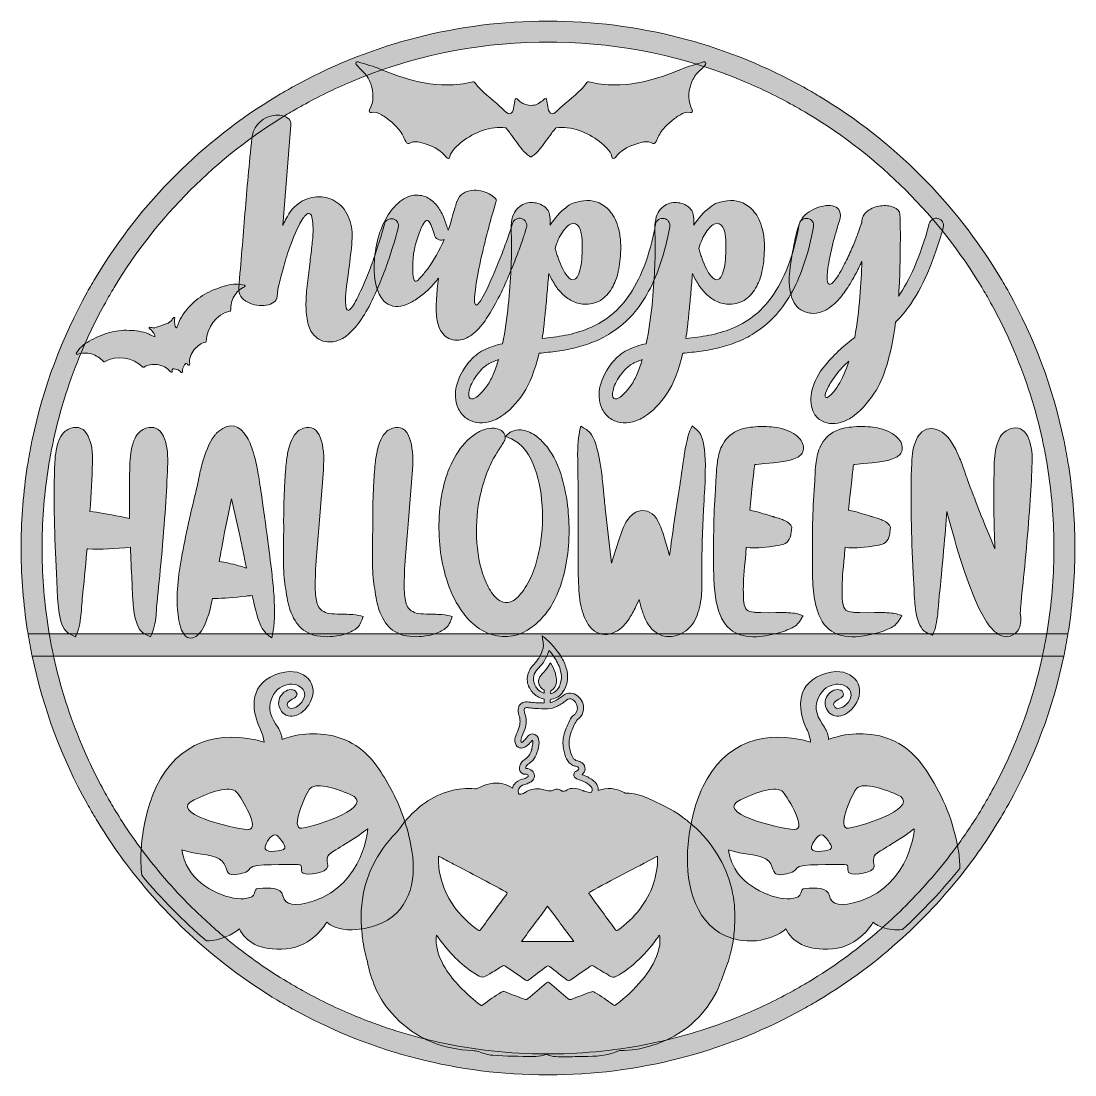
# Model space of a CAD drawing. Extents: x 47 to 953, y -953 to -47.
import ezdxf

# ---------------------------------------------------------------- set-up
doc = ezdxf.new("R2010")
doc.units = 0
doc.header["$MEASUREMENT"] = 0
doc.layers.add('Layer 1', color=7, linetype='Continuous', lineweight=0)

# ---------------------------------------------------------------- blocks, each defined once
blk = doc.blocks.new('Block_1')
at = {"layer": 'Layer 1', "true_color": 0x000000, "transparency": 33554687}
h = blk.add_hatch(color=18, dxfattribs=at)
h.dxf.hatch_style = 2
edge = h.paths.add_edge_path()
edge.add_spline(control_points=[(925, -593.12), (919.33, -619.13), (911.26, -644.58), (900.8, -669.3), (894.77, -683.57), (888.03, -697.42), (880.57, -710.84), (878.12, -715.3), (875.56, -719.72), (872.94, -724.08), (866.44, -734.91), (859.46, -745.43), (852.01, -755.63), (851.62, -756.17), (851.24, -756.7), (850.84, -757.24), (837.79, -774.98), (823.35, -791.79), (807.57, -807.57), (801.09, -814.05), (794.45, -820.3), (787.63, -826.32), (785.87, -827.87), (784.09, -829.42), (782.3, -830.94), (764.06, -846.55), (744.66, -860.55), (724.19, -872.87), (719.76, -875.55), (715.27, -878.14), (710.72, -880.64), (697.34, -888.07), (683.52, -894.79), (669.3, -900.8), (647.22, -910.14), (624.58, -917.59), (601.47, -923.1), (599.24, -923.65), (597, -924.16), (594.76, -924.65), (566.44, -930.95), (537.45, -934.38), (508, -934.89), (505.7, -934.94), (503.38, -934.96), (501.07, -934.96), (500.71, -934.98), (500.36, -934.98), (500, -934.98), (498.74, -934.98), (497.48, -934.98), (496.22, -934.95), (496.2, -934.95), (496.2, -934.95), (496.19, -934.95), (494.94, -934.94), (493.68, -934.93), (492.43, -934.9), (460.96, -934.38), (430.03, -930.53), (399.87, -923.43), (397.95, -922.97), (396.04, -922.52), (394.13, -922.02), (372.55, -916.64), (351.38, -909.55), (330.7, -900.8), (316.41, -894.76), (302.52, -887.99), (289.06, -880.53), (284.66, -878.09), (280.31, -875.58), (276.01, -872.99), (259.21, -862.88), (243.12, -851.66), (227.79, -839.32), (225.88, -837.79), (223.99, -836.24), (222.11, -834.67), (211.85, -826.14), (201.96, -817.1), (192.43, -807.57), (177.31, -792.46), (163.43, -776.4), (150.83, -759.48), (150.64, -759.23), (150.46, -758.98), (150.28, -758.73), (142, -747.59), (134.3, -736.08), (127.13, -724.19), (124.47, -719.77), (121.88, -715.29), (119.38, -710.77), (111.95, -697.37), (105.22, -683.54), (99.2, -669.3), (88.74, -644.56), (80.66, -619.13), (75, -593.12), (73.59, -586.74), (72.35, -580.34), (71.26, -573.9), (67.52, -552.1), (65.47, -529.96), (65.1, -507.53), (65.05, -505.02), (65.02, -502.51), (65.02, -500), (65.02, -497.45), (65.05, -494.92), (65.1, -492.38), (65.48, -469.98), (67.54, -447.86), (71.26, -426.1), (72.35, -419.66), (73.59, -413.26), (75, -406.88), (80.66, -380.86), (88.74, -355.42), (99.2, -330.7), (105.23, -316.42), (111.98, -302.55), (119.44, -289.12), (121.88, -284.71), (124.41, -280.34), (127, -276.02), (145.21, -245.73), (167.1, -217.76), (192.43, -192.43), (217.71, -167.15), (245.62, -145.29), (275.84, -127.11), (280.24, -124.45), (284.7, -121.88), (289.19, -119.4), (302.6, -111.96), (316.44, -105.23), (330.7, -99.2), (381.99, -77.5), (436.35, -66.03), (492.41, -65.1), (494.93, -65.05), (497.46, -65.02), (500, -65.02), (502.52, -65.02), (505.05, -65.05), (507.57, -65.1), (563.62, -66.03), (618, -77.5), (669.3, -99.2), (683.56, -105.23), (697.4, -111.97), (710.82, -119.41), (715.29, -121.88), (719.7, -124.43), (724.07, -127.06), (754.33, -145.25), (782.27, -167.12), (807.57, -192.43), (832.83, -217.69), (854.66, -245.56), (872.83, -275.75), (875.49, -280.16), (878.06, -284.6), (880.54, -289.11), (888.01, -302.55), (894.76, -316.42), (900.8, -330.7), (911.26, -355.42), (919.34, -380.87), (925, -406.88), (926.41, -413.26), (927.65, -419.66), (928.74, -426.1), (932.46, -447.86), (934.52, -469.97), (934.9, -492.36), (934.95, -494.91), (934.98, -497.45), (934.98, -500), (934.98, -502.67), (934.95, -505.32), (934.89, -507.98), (934.5, -530.24), (932.44, -552.25), (928.74, -573.9), (927.65, -580.34), (926.4, -586.75), (925, -593.12)], knot_values=[0, 0, 0, 0, 1, 1, 1, 2, 2, 2, 3, 3, 3, 4, 4, 4, 5, 5, 5, 6, 6, 6, 7, 7, 7, 8, 8, 8, 9, 9, 9, 10, 10, 10, 11, 11, 11, 12, 12, 12, 13, 13, 13, 14, 14, 14, 15, 15, 15, 16, 16, 16, 17, 17, 17, 18, 18, 18, 19, 19, 19, 20, 20, 20, 21, 21, 21, 22, 22, 22, 23, 23, 23, 24, 24, 24, 25, 25, 25, 26, 26, 26, 27, 27, 27, 28, 28, 28, 29, 29, 29, 30, 30, 30, 31, 31, 31, 32, 32, 32, 33, 33, 33, 34, 34, 34, 35, 35, 35, 36, 36, 36, 37, 37, 37, 38, 38, 38, 39, 39, 39, 40, 40, 40, 41, 41, 41, 42, 42, 42, 43, 43, 43, 44, 44, 44, 45, 45, 45, 46, 46, 46, 47, 47, 47, 48, 48, 48, 49, 49, 49, 50, 50, 50, 51, 51, 51, 52, 52, 52, 53, 53, 53, 54, 54, 54, 55, 55, 55, 56, 56, 56, 57, 57, 57, 58, 58, 58, 59, 59, 59, 60, 60, 60, 61, 61, 61, 62, 62, 62, 63, 63, 63, 63], degree=3, periodic=0)
edge = h.paths.add_edge_path()
edge.add_spline(control_points=[(952.93, -492.36), (952.57, -469.83), (950.55, -447.71), (946.99, -426.1), (945.95, -419.65), (944.74, -413.23), (943.41, -406.88), (933.99, -361.79), (917.88, -319.17), (896.14, -280.11), (893.64, -275.6), (891.06, -271.14), (888.4, -266.75), (850.17, -203.19), (796.76, -149.8), (733.2, -111.56), (728.78, -108.91), (724.31, -106.31), (719.8, -103.8), (656.77, -68.76), (584.5, -48.32), (507.56, -47.07), (505.05, -47.02), (502.52, -47), (500, -47), (497.45, -47), (494.92, -47.02), (492.38, -47.07), (415.47, -48.33), (343.22, -68.77), (280.2, -103.81), (275.7, -106.3), (271.25, -108.88), (266.86, -111.53), (203.27, -149.76), (149.84, -203.17), (111.6, -266.75), (108.93, -271.16), (106.35, -275.61), (103.85, -280.13), (82.12, -319.2), (66, -361.8), (56.59, -406.88), (55.26, -413.23), (54.05, -419.65), (53.01, -426.1), (49.45, -447.72), (47.43, -469.84), (47.07, -492.37), (47.02, -494.91), (47, -497.45), (47, -500), (47, -502.54), (47.02, -505.06), (47.07, -507.57), (47.43, -530.12), (49.45, -552.27), (53.01, -573.9), (54.07, -580.35), (55.26, -586.77), (56.59, -593.12), (66, -638.17), (82.1, -680.74), (103.8, -719.78), (106.31, -724.31), (108.89, -728.78), (111.56, -733.2), (123.26, -752.66), (136.39, -771.15), (150.81, -788.56), (167.66, -808.97), (186.29, -827.87), (206.45, -845), (225.32, -861.09), (245.53, -875.63), (266.87, -888.47), (271.25, -891.12), (275.69, -893.69), (280.17, -896.18), (343.1, -931.17), (415.24, -951.61), (492.05, -952.93), (494.69, -952.98), (497.34, -953), (500, -953), (502.51, -953), (505.01, -952.98), (507.5, -952.93), (584.45, -951.69), (656.74, -931.25), (719.78, -896.2), (724.31, -893.69), (728.79, -891.09), (733.22, -888.43), (758.77, -873.06), (782.69, -855.23), (804.63, -835.28), (822.43, -819.09), (838.95, -801.52), (853.96, -782.7), (866.55, -766.99), (878.08, -750.42), (888.49, -733.11), (891.13, -728.73), (893.69, -724.31), (896.16, -719.84), (917.89, -680.79), (934, -638.18), (943.41, -593.12), (944.74, -586.75), (945.93, -580.35), (946.99, -573.9), (950.55, -552.25), (952.57, -530.09), (952.93, -507.52), (952.98, -505.02), (953, -502.51), (953, -500), (953, -497.44), (952.98, -494.89), (952.93, -492.36)], knot_values=[0, 0, 0, 0, 1, 1, 1, 2, 2, 2, 3, 3, 3, 4, 4, 4, 5, 5, 5, 6, 6, 6, 7, 7, 7, 8, 8, 8, 9, 9, 9, 10, 10, 10, 11, 11, 11, 12, 12, 12, 13, 13, 13, 14, 14, 14, 15, 15, 15, 16, 16, 16, 17, 17, 17, 18, 18, 18, 19, 19, 19, 20, 20, 20, 21, 21, 21, 22, 22, 22, 23, 23, 23, 24, 24, 24, 25, 25, 25, 26, 26, 26, 27, 27, 27, 28, 28, 28, 29, 29, 29, 30, 30, 30, 31, 31, 31, 32, 32, 32, 33, 33, 33, 34, 34, 34, 35, 35, 35, 36, 36, 36, 37, 37, 37, 38, 38, 38, 39, 39, 39, 40, 40, 40, 40], degree=3, periodic=0)
h = blk.add_hatch(color=18, dxfattribs=at)
h.dxf.hatch_style = 2
edge = h.paths.add_edge_path()
edge.add_spline(control_points=[(946.99, -573.9), (945.93, -580.35), (944.74, -586.75), (943.41, -593.12), (943.41, -593.12), (56.59, -593.12), (56.59, -593.12), (55.26, -586.77), (54.07, -580.35), (53.01, -573.9), (53.01, -573.9), (946.99, -573.9), (946.99, -573.9)], knot_values=[0, 0, 0, 0, 1, 1, 1, 2, 2, 2, 3, 3, 3, 4, 4, 4, 4], degree=3, periodic=0)
h = blk.add_hatch(color=18, dxfattribs=at)
h.dxf.hatch_style = 2
edge = h.paths.add_edge_path()
edge.add_spline(control_points=[(404.11, -832.79), (405.01, -834.03), (405.64, -834.88), (406.25, -835.74), (414.9, -847.44), (424.64, -858.06), (437.12, -865.87), (443.59, -869.91), (443.59, -869.91), (449.98, -866.02), (453.44, -863.91), (456.92, -861.86), (460.32, -859.67), (461.59, -858.86), (462.45, -858.82), (463.75, -859.73), (469.34, -863.7), (475.05, -867.48), (480.67, -871.44), (481.8, -872.22), (482.44, -872.23), (483.54, -871.39), (488.55, -867.49), (493.64, -863.72), (498.67, -859.85), (499.65, -859.1), (500.28, -859.05), (501.3, -859.85), (506.36, -863.78), (511.54, -867.57), (516.59, -871.48), (517.57, -872.23), (518.17, -872.24), (519.14, -871.56), (524.86, -867.54), (530.66, -863.65), (536.38, -859.62), (537.54, -858.82), (538.33, -858.87), (539.47, -859.59), (544.05, -862.46), (548.75, -865.18), (553.3, -868.11), (555.08, -869.25), (556.51, -869.35), (558.43, -868.36), (565.98, -864.5), (572.47, -859.29), (578.51, -853.44), (584.52, -847.66), (589.78, -841.23), (594.65, -834.46), (594.95, -834.05), (595.24, -833.63), (595.81, -832.86), (596.74, -838.32), (595.89, -843.13), (594.43, -847.84), (591.67, -856.79), (586.67, -864.48), (580.72, -871.62), (574.21, -879.45), (566.65, -886.22), (558.67, -892.52), (557.56, -893.39), (556.85, -893.44), (555.69, -892.55), (550.76, -888.8), (545.7, -885.18), (540.34, -882.05), (539.06, -881.29), (537.96, -881.16), (536.52, -881.73), (531, -883.93), (525.44, -885.93), (519.91, -888.07), (518.93, -888.45), (518.3, -888.37), (517.48, -887.66), (512.06, -883.02), (506.58, -878.47), (501.17, -873.8), (500.23, -873), (499.68, -873.08), (498.79, -873.84), (493.46, -878.38), (488.08, -882.88), (482.77, -887.44), (481.81, -888.26), (481.1, -888.49), (479.86, -887.99), (474.35, -885.81), (468.77, -883.81), (463.26, -881.64), (461.95, -881.12), (460.96, -881.3), (459.78, -881.96), (454.29, -885.13), (449.18, -888.9), (444.09, -892.67), (443.3, -893.26), (442.74, -893.64), (441.73, -892.86), (430.9, -884.31), (420.8, -875.02), (413.12, -863.41), (408.67, -856.64), (405.24, -849.42), (404.08, -841.3), (403.7, -838.64), (403.73, -835.99), (404.11, -832.79)], knot_values=[0, 0, 0, 0, 1, 1, 1, 2, 2, 2, 3, 3, 3, 4, 4, 4, 5, 5, 5, 6, 6, 6, 7, 7, 7, 8, 8, 8, 9, 9, 9, 10, 10, 10, 11, 11, 11, 12, 12, 12, 13, 13, 13, 14, 14, 14, 15, 15, 15, 16, 16, 16, 17, 17, 17, 18, 18, 18, 19, 19, 19, 20, 20, 20, 21, 21, 21, 22, 22, 22, 23, 23, 23, 24, 24, 24, 25, 25, 25, 26, 26, 26, 27, 27, 27, 28, 28, 28, 29, 29, 29, 30, 30, 30, 31, 31, 31, 32, 32, 32, 33, 33, 33, 34, 34, 34, 35, 35, 35, 36, 36, 36, 37, 37, 37, 37], degree=3, periodic=0)
edge = h.paths.add_edge_path()
edge.add_spline(control_points=[(405.9, -765.02), (410.3, -767.32), (414.55, -769.54), (418.81, -771.75), (433.83, -779.57), (448.82, -787.47), (463.68, -795.63), (465, -796.35), (465.08, -796.76), (464.19, -797.97), (456.74, -808), (449.36, -818.07), (442.04, -828.19), (441.3, -829.21), (440.82, -829.13), (439.94, -828.49), (423.35, -816.5), (411.67, -801.15), (407.25, -780.85), (406.12, -775.73), (405.64, -770.54), (405.9, -765.02)], knot_values=[0, 0, 0, 0, 1, 1, 1, 2, 2, 2, 3, 3, 3, 4, 4, 4, 5, 5, 5, 6, 6, 6, 7, 7, 7, 7], degree=3, periodic=0)
edge = h.paths.add_edge_path()
edge.add_spline(control_points=[(522.12, -838.25), (522.12, -838.25), (477.18, -838.25), (477.18, -838.25), (484.7, -828.12), (492.12, -818.1), (499.68, -807.92), (507.15, -818.01), (514.53, -828), (522.12, -838.25)], knot_values=[0, 0, 0, 0, 1, 1, 1, 2, 2, 2, 3, 3, 3, 3], degree=3, periodic=0)
edge = h.paths.add_edge_path()
edge.add_spline(control_points=[(478.19, -703.87), (479.43, -703.36), (480.77, -703.2), (482.02, -702.72), (482.68, -702.46), (483.32, -702.18), (483.93, -701.86), (485.05, -701.29), (486.07, -700.59), (486.91, -699.64), (489.22, -697.06), (488.58, -693.84), (486.39, -691.65), (485.03, -690.31), (483.35, -689.54), (481.32, -689.53), (480.94, -689.53), (480.87, -689.41), (480.88, -689.09), (480.94, -687.94), (481.4, -686.99), (482.42, -686.26), (484.01, -685.14), (485.59, -684.02), (486.87, -682.58), (488.56, -680.66), (489.7, -678.48), (490.54, -676.15), (491.61, -673.21), (492.37, -670.19), (492.35, -667.07), (492.32, -665.15), (491.95, -663.3), (490.58, -661.72), (488.37, -659.16), (484.33, -659.32), (482.38, -662.05), (482.11, -662.42), (481.82, -662.79), (481.54, -663.16), (481.53, -663.19), (481.52, -663.2), (481.51, -663.22), (481.34, -663.42), (481.18, -663.62), (481.01, -663.83), (480.98, -663.86), (480.94, -663.91), (480.91, -663.95), (480.05, -664.86), (479.26, -665.83), (478.23, -666.59), (477.95, -666.79), (477.66, -666.97), (477.37, -667.17), (477.33, -667.14), (477.29, -667.12), (477.25, -667.09), (477.15, -666.99), (477.09, -666.85), (477.01, -666.73), (477, -666.71), (476.99, -666.7), (476.97, -666.67), (476.35, -665.06), (477.04, -663.58), (477.61, -662.12), (478.7, -659.39), (479.97, -656.74), (480.68, -653.89), (481.62, -650.09), (481.46, -646.35), (480.2, -642.63), (479.77, -641.38), (479.42, -640.08), (479.65, -638.75), (479.83, -637.69), (480.31, -637.33), (481.48, -637.25), (482.6, -637.17), (483.69, -637.33), (484.78, -637.51), (486.33, -637.76), (487.9, -637.87), (489.46, -637.93), (492.81, -638.07), (496.17, -638.27), (499.52, -638.26), (502.61, -638.24), (505.41, -637.21), (508.1, -635.94), (510.93, -634.6), (513.46, -632.86), (515.82, -630.9), (517.52, -629.52), (519.47, -629.28), (521.02, -630.24), (522.42, -631.11), (523.58, -632.22), (524.27, -633.63), (525.75, -636.62), (525.76, -639.55), (523.6, -642.32), (523.37, -642.59), (523.11, -642.87), (522.81, -643.07), (520.78, -644.47), (519.57, -646.44), (518.54, -648.48), (516.44, -652.64), (514.68, -656.92), (513.57, -661.39), (513.23, -662.73), (513.03, -664.08), (512.94, -665.42), (512.81, -667.07), (512.86, -668.73), (513.03, -670.39), (513.33, -673.49), (514, -676.51), (515.13, -679.45), (516.11, -681.96), (517.44, -684.28), (519.79, -685.98), (520.76, -686.69), (521.84, -687.14), (523, -687.45), (523.33, -687.53), (523.67, -687.6), (524.01, -687.68), (524.55, -687.8), (525.09, -687.95), (525.58, -688.22), (526.93, -688.96), (526.94, -690.32), (525.58, -691.08), (524.98, -691.4), (524.33, -691.65), (523.79, -692.05), (523.35, -692.36), (523, -692.71), (522.72, -693.07), (521.39, -694.8), (521.93, -696.89), (524.19, -698.18), (524.28, -698.24), (524.38, -698.3), (524.48, -698.35), (525.82, -699.04), (527.34, -699.33), (528.74, -699.86), (531.35, -700.85), (533.69, -702.22), (535.81, -703.91), (536.92, -704.82), (537.63, -705.9), (537.86, -707.18), (537.95, -707.59), (537.97, -708.02), (537.95, -708.46), (537.9, -709.2), (537.73, -709.64), (537.35, -709.92), (537.24, -709.98), (535.92, -710.63), (532.27, -709.44), (531.81, -709.27), (531.33, -709.1), (530.86, -708.93), (530.76, -708.88), (530.64, -708.85), (530.53, -708.8), (530.53, -708.79), (530.53, -708.79), (530.53, -708.78), (530.52, -708.78), (530.52, -708.79), (530.51, -708.79), (530.3, -708.7), (530.09, -708.62), (529.86, -708.51), (529.84, -708.51), (529.82, -708.5), (529.8, -708.49), (527.8, -707.63), (525.74, -706.99), (523.55, -706.72), (521.53, -706.46), (519.53, -706.51), (517.63, -707.38), (517.27, -707.55), (516.89, -707.72), (516.62, -708), (515.13, -709.44), (512.63, -709.46), (510.84, -708.24), (509.02, -706.99), (507.1, -707.09), (505.12, -707.88), (504.22, -708.24), (503.36, -708.73), (502.36, -708.82), (500.76, -708.99), (499.23, -708.62), (497.74, -708.16), (496.17, -707.68), (494.57, -707.33), (492.95, -707.15), (492.95, -707.15), (492.08, -706.97), (490.66, -706.97), (488.96, -706.97), (486.43, -707.24), (483.63, -708.39), (482.48, -708.85), (481.4, -709.43), (480.38, -710.1), (480.37, -710.11), (480.35, -710.11), (480.34, -710.12), (480.16, -710.24), (479.98, -710.36), (479.8, -710.48), (478.62, -711.24), (477.31, -711.68), (475.85, -711.76), (475.21, -711.79), (474.84, -711.52), (474.67, -710.96), (473.87, -708.19), (474.78, -705.33), (478.19, -703.87)], knot_values=[0, 0, 0, 0, 1, 1, 1, 2, 2, 2, 3, 3, 3, 4, 4, 4, 5, 5, 5, 6, 6, 6, 7, 7, 7, 8, 8, 8, 9, 9, 9, 10, 10, 10, 11, 11, 11, 12, 12, 12, 13, 13, 13, 14, 14, 14, 15, 15, 15, 16, 16, 16, 17, 17, 17, 18, 18, 18, 19, 19, 19, 20, 20, 20, 21, 21, 21, 22, 22, 22, 23, 23, 23, 24, 24, 24, 25, 25, 25, 26, 26, 26, 27, 27, 27, 28, 28, 28, 29, 29, 29, 30, 30, 30, 31, 31, 31, 32, 32, 32, 33, 33, 33, 34, 34, 34, 35, 35, 35, 36, 36, 36, 37, 37, 37, 38, 38, 38, 39, 39, 39, 40, 40, 40, 41, 41, 41, 42, 42, 42, 43, 43, 43, 44, 44, 44, 45, 45, 45, 46, 46, 46, 47, 47, 47, 48, 48, 48, 49, 49, 49, 50, 50, 50, 51, 51, 51, 52, 52, 52, 53, 53, 53, 54, 54, 54, 55, 55, 55, 56, 56, 56, 57, 57, 57, 58, 58, 58, 59, 59, 59, 60, 60, 60, 61, 61, 61, 62, 62, 62, 63, 63, 63, 64, 64, 64, 65, 65, 65, 66, 66, 66, 67, 67, 67, 68, 68, 68, 69, 69, 69, 70, 70, 70, 71, 71, 71, 72, 72, 72, 73, 73, 73, 74, 74, 74, 75, 75, 75, 76, 76, 76, 77, 77, 77, 77], degree=3, periodic=0)
edge = h.paths.add_edge_path()
edge.add_spline(control_points=[(496.36, -624.7), (494.24, -623.97), (492.48, -622.84), (491.04, -621.31), (488.78, -618.89), (487.97, -616.3), (487.68, -614.81), (487.5, -613.84), (487.44, -612.84), (487.52, -611.83), (487.66, -609.57), (488.48, -607.53), (489.8, -605.63), (491.14, -603.71), (492.96, -602.14), (494.41, -600.31), (496.23, -598.04), (497.75, -595.66), (498.92, -593.12), (499.66, -591.5), (500.26, -589.82), (500.68, -588.05), (500.68, -588.05), (500.72, -588.04), (500.78, -588.02), (501.35, -588.46), (501.74, -589.06), (502.19, -589.61), (503.11, -590.77), (503.99, -591.93), (504.82, -593.12), (507.31, -596.66), (509.32, -600.42), (510.55, -604.54), (511.55, -607.91), (511.87, -611.34), (511.14, -614.78), (510.54, -617.66), (509.41, -620.36), (507.21, -622.6), (505.98, -623.85), (504.47, -624.64), (502.69, -625.05), (502.52, -625.09), (502.38, -625.11), (502.28, -625.09), (502.28, -625.09), (502.38, -622.83), (502.38, -622.83), (502.38, -622.81), (502.38, -622.81), (502.38, -622.81), (509.13, -619.57), (506.93, -611.03), (506.93, -611.03), (506.78, -609.69), (506.46, -608.37), (506.04, -607.04), (505.14, -604.15), (503.73, -601.47), (502.07, -598.84), (501.43, -599.86), (500.83, -600.85), (500.2, -601.81), (498.71, -604.11), (496.92, -606.21), (495.01, -608.22), (493.44, -609.86), (492.08, -611.64), (491.96, -613.93), (491.78, -617.41), (493.25, -620.12), (496.48, -622), (496.72, -622.13), (496.85, -622.25), (496.83, -622.53), (496.8, -623.16), (496.79, -623.8), (496.8, -624.45), (496.82, -624.81), (496.65, -624.8), (496.36, -624.7)], knot_values=[0, 0, 0, 0, 1, 1, 1, 2, 2, 2, 3, 3, 3, 4, 4, 4, 5, 5, 5, 6, 6, 6, 7, 7, 7, 8, 8, 8, 9, 9, 9, 10, 10, 10, 11, 11, 11, 12, 12, 12, 13, 13, 13, 14, 14, 14, 15, 15, 15, 16, 16, 16, 17, 17, 17, 18, 18, 18, 19, 19, 19, 20, 20, 20, 21, 21, 21, 22, 22, 22, 23, 23, 23, 24, 24, 24, 25, 25, 25, 26, 26, 26, 27, 27, 27, 27], degree=3, periodic=0)
edge = h.paths.add_edge_path()
edge.add_spline(control_points=[(593.58, -765.29), (593.68, -765.24), (593.82, -765.26), (594.19, -765.24), (594.42, -782.17), (589.13, -797.15), (578.92, -810.44), (573.57, -817.4), (567.3, -823.38), (560.12, -828.44), (559.13, -829.13), (558.65, -829.15), (557.87, -828.08), (550.49, -817.93), (543.06, -807.8), (535.62, -797.69), (535.03, -796.89), (534.71, -796.49), (535.86, -795.86), (554.95, -785.38), (574.26, -775.33), (593.58, -765.29)], knot_values=[0, 0, 0, 0, 1, 1, 1, 2, 2, 2, 3, 3, 3, 4, 4, 4, 5, 5, 5, 6, 6, 6, 7, 7, 7, 7], degree=3, periodic=0)
edge = h.paths.add_edge_path()
edge.add_spline(control_points=[(658, -793.43), (652.6, -771.19), (641.11, -753.1), (624.52, -738.5), (624, -738.05), (623.49, -737.6), (622.96, -737.16), (620.52, -735.07), (617.97, -733.05), (615.32, -731.11), (605.96, -724.3), (595.6, -719.39), (584.98, -714.92), (579.31, -712.55), (573.63, -710.29), (567.3, -710.86), (566.62, -710.92), (566.16, -710.51), (565.61, -710.23), (558.3, -706.6), (550.85, -705.34), (543.21, -708.61), (543.43, -704.75), (541.55, -701.78), (538.29, -699.45), (535.65, -697.55), (532.83, -695.97), (529.66, -694.96), (529.2, -694.81), (529.22, -694.68), (529.56, -694.41), (530.33, -693.77), (530.89, -692.98), (531.33, -692.1), (532.39, -689.91), (531.93, -687.22), (530.18, -685.44), (529.08, -684.31), (527.72, -683.57), (526.21, -683.17), (525.92, -683.07), (525.62, -683.01), (525.32, -682.95), (523.43, -682.59), (522.21, -681.61), (521.3, -680.12), (519.86, -677.76), (519.2, -675.18), (518.67, -672.56), (518.02, -669.29), (517.94, -666.01), (518.66, -662.78), (518.73, -662.46), (518.82, -662.12), (518.9, -661.79), (519.93, -658.02), (521.42, -654.37), (523.19, -650.82), (523.98, -649.25), (524.95, -647.81), (526.44, -646.63), (528.9, -644.67), (530.2, -642.05), (530.48, -639.1), (530.94, -634.4), (529.28, -630.42), (525.45, -627.21), (521.8, -624.16), (517.06, -623.91), (513.15, -626.67), (511.01, -628.17), (509.02, -629.87), (506.64, -631.08), (505.31, -631.78), (503.92, -632.34), (502.49, -632.84), (502.05, -632.98), (501.92, -632.88), (501.96, -632.46), (501.99, -632.04), (501.97, -631.6), (501.98, -631.17), (501.98, -630.18), (501.98, -630.17), (503.04, -629.99), (507.37, -629.29), (510.6, -627.1), (512.89, -623.76), (516.64, -618.3), (517.54, -612.31), (516.35, -606.03), (515.67, -602.41), (514.32, -598.99), (512.54, -595.69), (512.08, -594.83), (511.58, -593.96), (511.05, -593.12), (509.79, -591.06), (508.39, -589.07), (506.86, -587.15), (504.42, -584.06), (501.68, -581.23), (498.65, -578.62), (497.48, -577.61), (496.32, -576.58), (495.05, -575.45), (495.18, -576.46), (495.33, -577.31), (495.41, -578.16), (495.6, -579.97), (496.06, -581.76), (495.99, -583.58), (495.87, -587.02), (494.75, -590.16), (493.07, -593.12), (492.63, -593.89), (492.15, -594.65), (491.65, -595.41), (490.15, -597.63), (488.18, -599.5), (486.46, -601.57), (483.89, -604.65), (482.34, -608.06), (482.2, -611.98), (482.14, -613.71), (482.31, -615.4), (482.77, -617.04), (482.77, -617.04), (482.77, -617.05), (482.77, -617.05), (482.91, -617.82), (483.25, -618.67), (483.67, -619.51), (483.74, -619.73), (483.81, -619.94), (483.98, -620.12), (484.07, -620.29), (484.16, -620.45), (484.25, -620.62), (484.62, -621.4), (485.1, -622.13), (485.63, -622.83), (485.86, -623.14), (486.1, -623.44), (486.34, -623.73), (486.34, -623.73), (486.34, -623.74), (486.34, -623.74), (487.6, -625.23), (489.03, -626.5), (490.68, -627.5), (492.31, -628.51), (494.14, -629.26), (496.19, -629.72), (496.61, -629.82), (496.72, -629.99), (496.71, -630.35), (496.67, -631.2), (496.65, -632.05), (496.7, -632.9), (496.72, -633.27), (496.59, -633.29), (496.26, -633.28), (495.03, -633.23), (493.79, -633.21), (492.55, -633.16), (490.56, -633.08), (488.55, -633.04), (486.57, -632.79), (484.63, -632.56), (482.71, -632.21), (480.73, -632.39), (477.54, -632.68), (475.16, -634.59), (474.5, -637.46), (474.02, -639.56), (474.31, -641.64), (475.01, -643.64), (476.28, -647.28), (476.26, -650.88), (475.01, -654.52), (474.21, -656.84), (473.08, -659.05), (472.27, -661.36), (471.47, -663.61), (470.98, -665.89), (471.97, -668.21), (472.65, -669.83), (473.69, -671.2), (475.62, -671.77), (475.7, -671.85), (475.81, -671.88), (475.93, -671.89), (476.04, -671.89), (476.16, -671.89), (476.27, -671.92), (477.71, -672.2), (478.98, -671.8), (480.21, -671.13), (481.33, -670.58), (482.28, -669.83), (483.14, -669), (483.14, -669), (483.15, -668.99), (483.15, -668.99), (483.48, -668.68), (483.8, -668.35), (484.11, -668.03), (484.38, -667.74), (484.64, -667.45), (484.91, -667.17), (485.12, -666.93), (485.3, -666.71), (485.39, -666.58), (485.39, -666.58), (485.39, -666.58), (485.4, -666.58), (485.5, -666.44), (485.6, -666.31), (485.7, -666.18), (486.12, -665.68), (486.69, -665.1), (486.69, -665.1), (486.69, -665.1), (486.81, -665.4), (486.89, -665.72), (487.03, -666.46), (487.02, -667.19), (487.01, -667.93), (487.01, -667.95), (486.65, -670.69), (486.18, -672.56), (486.07, -672.92), (485.95, -673.28), (485.85, -673.64), (485.82, -673.7), (485.81, -673.76), (485.8, -673.81), (485.62, -674.37), (485.42, -674.94), (485.2, -675.49), (484.16, -678), (482.54, -680.11), (480.15, -681.69), (479, -682.45), (477.91, -683.29), (477.11, -684.4), (475.78, -686.23), (475.4, -688.3), (475.64, -690.44), (475.94, -693.2), (478.18, -694.8), (480.94, -694.42), (481.77, -694.3), (482.59, -694.8), (482.95, -695.6), (483.2, -696.14), (483.02, -696.54), (482.22, -697.09), (480.99, -697.89), (479.61, -698.37), (478.17, -698.72), (475.19, -699.43), (472.75, -700.91), (470.99, -703.25), (470.25, -704.26), (469.73, -705.3), (469.42, -706.4), (469.35, -706.35), (469.28, -706.3), (469.2, -706.25), (466.76, -704.58), (464.07, -703.43), (461.19, -702.77), (453.47, -701.05), (446.37, -702.91), (439.63, -706.61), (438.83, -707.05), (438.08, -707.27), (437.2, -707.15), (429.92, -706.21), (422.77, -706.91), (415.73, -708.91), (399.92, -713.41), (387.42, -722.84), (376.93, -735.19), (376.93, -735.19), (376.92, -735.2), (376.92, -735.2), (376.22, -736.02), (375.58, -736.87), (374.93, -737.75), (373.17, -740.15), (371.53, -742.66), (369.47, -744.78), (352.68, -762.15), (342.36, -782.54), (339.89, -806.71), (339.18, -813.64), (339.21, -820.56), (339.74, -827.46), (339.95, -830.22), (340.24, -832.97), (340.6, -835.74), (340.7, -836.53), (340.81, -837.31), (340.92, -838.1), (341.87, -844.84), (343.83, -851.37), (345.23, -857.99), (348.58, -873.65), (354.98, -887.92), (365.63, -899.97), (374.09, -909.54), (383.63, -916.83), (394.13, -922.02), (396.01, -922.96), (397.92, -923.83), (399.87, -924.63), (410.71, -929.09), (422.5, -931.49), (435.14, -932.07), (436.87, -932.14), (438.51, -932.37), (440.15, -932.96), (444.19, -934.41), (448.3, -935.75), (452.56, -936.09), (464.07, -937.05), (475.63, -936.96), (487.18, -937.14), (490.19, -937.19), (493.28, -937.09), (496.19, -936.15), (496.2, -936.15), (496.2, -936.15), (496.22, -936.15), (496.88, -935.94), (497.52, -935.69), (498.16, -935.38), (498.77, -935.1), (499.17, -935.29), (499.66, -935.54), (500.12, -935.78), (500.59, -936), (501.07, -936.17), (502.75, -936.81), (504.54, -937.09), (506.36, -937.27), (512.87, -937.91), (519.37, -937.22), (525.88, -937.22), (527.42, -937.22), (528.96, -937.24), (530.5, -937.22), (540.82, -937.11), (551.08, -936.62), (560.74, -932.32), (561.27, -932.08), (561.81, -932.09), (562.36, -932.1), (571.27, -932.16), (579.92, -930.57), (588.4, -927.99), (590.56, -927.33), (592.69, -926.63), (594.76, -925.86), (597.05, -925), (599.3, -924.09), (601.47, -923.1), (620.46, -914.55), (635.14, -900.77), (645.03, -881.17), (648.18, -874.91), (650.03, -868.17), (652.65, -861.73), (655.02, -855.91), (656.77, -849.96), (658.03, -843.93), (658.59, -841.28), (659.03, -838.61), (659.39, -835.92), (660.1, -830.76), (660.48, -825.55), (660.62, -820.27), (660.86, -811.22), (660.12, -802.25), (658, -793.43)], knot_values=[0, 0, 0, 0, 1, 1, 1, 2, 2, 2, 3, 3, 3, 4, 4, 4, 5, 5, 5, 6, 6, 6, 7, 7, 7, 8, 8, 8, 9, 9, 9, 10, 10, 10, 11, 11, 11, 12, 12, 12, 13, 13, 13, 14, 14, 14, 15, 15, 15, 16, 16, 16, 17, 17, 17, 18, 18, 18, 19, 19, 19, 20, 20, 20, 21, 21, 21, 22, 22, 22, 23, 23, 23, 24, 24, 24, 25, 25, 25, 26, 26, 26, 27, 27, 27, 28, 28, 28, 29, 29, 29, 30, 30, 30, 31, 31, 31, 32, 32, 32, 33, 33, 33, 34, 34, 34, 35, 35, 35, 36, 36, 36, 37, 37, 37, 38, 38, 38, 39, 39, 39, 40, 40, 40, 41, 41, 41, 42, 42, 42, 43, 43, 43, 44, 44, 44, 45, 45, 45, 46, 46, 46, 47, 47, 47, 48, 48, 48, 49, 49, 49, 50, 50, 50, 51, 51, 51, 52, 52, 52, 53, 53, 53, 54, 54, 54, 55, 55, 55, 56, 56, 56, 57, 57, 57, 58, 58, 58, 59, 59, 59, 60, 60, 60, 61, 61, 61, 62, 62, 62, 63, 63, 63, 64, 64, 64, 65, 65, 65, 66, 66, 66, 67, 67, 67, 68, 68, 68, 69, 69, 69, 70, 70, 70, 71, 71, 71, 72, 72, 72, 73, 73, 73, 74, 74, 74, 75, 75, 75, 76, 76, 76, 77, 77, 77, 78, 78, 78, 79, 79, 79, 80, 80, 80, 81, 81, 81, 82, 82, 82, 83, 83, 83, 84, 84, 84, 85, 85, 85, 86, 86, 86, 87, 87, 87, 88, 88, 88, 89, 89, 89, 90, 90, 90, 91, 91, 91, 92, 92, 92, 93, 93, 93, 94, 94, 94, 95, 95, 95, 96, 96, 96, 97, 97, 97, 98, 98, 98, 99, 99, 99, 100, 100, 100, 101, 101, 101, 102, 102, 102, 103, 103, 103, 104, 104, 104, 105, 105, 105, 106, 106, 106, 107, 107, 107, 108, 108, 108, 109, 109, 109, 110, 110, 110, 111, 111, 111, 112, 112, 112, 113, 113, 113, 114, 114, 114, 115, 115, 115, 116, 116, 116, 117, 117, 117, 118, 118, 118, 119, 119, 119, 120, 120, 120, 121, 121, 121, 122, 122, 122, 123, 123, 123, 124, 124, 124, 125, 125, 125, 126, 126, 126, 127, 127, 127, 128, 128, 128, 129, 129, 129, 129], degree=3, periodic=0)
h = blk.add_hatch(color=18, dxfattribs=at)
h.dxf.hatch_style = 2
edge = h.paths.add_edge_path()
edge.add_spline(control_points=[(299.02, -803.43), (281.42, -808.92), (274.2, -807.03), (272.14, -799.12), (270.08, -791.23), (260.98, -792.26), (251.19, -792.77), (245, -792.95), (251.87, -800.51), (238.47, -801.53), (225.08, -802.56), (197.93, -792.26), (189, -771.99), (186.25, -766.4), (185.32, -759.45), (185.32, -759.45), (185.32, -759.45), (189.87, -761.17), (194.84, -762.03), (203.34, -763.49), (218.72, -764.43), (221.64, -771.48), (224.56, -778.52), (224.74, -781.95), (231.43, -780.75), (236.98, -779.78), (241.11, -779.43), (243.98, -775.2), (246.84, -770.96), (275.69, -772.68), (285.19, -772.1), (290.47, -771.99), (286, -777.94), (289.54, -779.66), (293.1, -781.38), (309.81, -779.78), (310.62, -773.94), (310.85, -771.19), (307.87, -765.7), (313.48, -762.03), (319.09, -758.37), (336.38, -748.51), (345.09, -741.3), (345.09, -741.3), (342.3, -787.96), (299.02, -803.43)], knot_values=[0, 0, 0, 0, 1, 1, 1, 2, 2, 2, 3, 3, 3, 4, 4, 4, 5, 5, 5, 6, 6, 6, 7, 7, 7, 8, 8, 8, 9, 9, 9, 10, 10, 10, 11, 11, 11, 12, 12, 12, 13, 13, 13, 14, 14, 14, 15, 15, 15, 15], degree=3, periodic=0)
edge = h.paths.add_edge_path()
edge.add_spline(control_points=[(195.75, -716.41), (208.85, -710.24), (226.83, -703.49), (232.21, -709.85), (236.97, -715.47), (253.12, -742.12), (242.09, -742), (227.03, -740.97), (172.43, -727.37), (195.75, -716.41)], knot_values=[0, 0, 0, 0, 1, 1, 1, 2, 2, 2, 3, 3, 3, 3], degree=3, periodic=0)
edge = h.paths.add_edge_path()
edge.add_spline(control_points=[(257.98, -753.68), (260.46, -749.52), (264.33, -743.72), (268.02, -748.09), (271.71, -752.48), (277.38, -758.4), (270.77, -759.78), (264.15, -761.15), (252.59, -762.64), (257.98, -753.68)], knot_values=[0, 0, 0, 0, 1, 1, 1, 2, 2, 2, 3, 3, 3, 3], degree=3, periodic=0)
edge = h.paths.add_edge_path()
edge.add_spline(control_points=[(294.8, -707.53), (299.3, -700.71), (316.93, -706.43), (329.9, -711.88), (352.97, -721.55), (302.6, -738.88), (288.46, -740.9), (278.04, -741.72), (290.81, -713.56), (294.8, -707.53)], knot_values=[0, 0, 0, 0, 1, 1, 1, 2, 2, 2, 3, 3, 3, 3], degree=3, periodic=0)
edge = h.paths.add_edge_path()
edge.add_spline(control_points=[(383.02, -760.44), (381.67, -751.87), (379.62, -743.42), (376.93, -735.19), (376.31, -733.23), (375.64, -731.27), (374.93, -729.34), (369.5, -714.5), (362.01, -700.41), (352.79, -687.53), (340.96, -671), (324.76, -661.36), (304.31, -659.92), (296.07, -659.33), (287.68, -660.02), (279.65, -661.97), (276.85, -662.66), (274.08, -663.5), (271.4, -664.56), (271.17, -660.99), (269.97, -657.46), (267.8, -654.15), (262.42, -645.91), (257.95, -638.81), (262.77, -628.39), (269.52, -613.73), (286.69, -614.87), (290.25, -623.24), (293.8, -631.6), (280.36, -641.34), (276.73, -636.86), (271.35, -630.22), (288.99, -629.88), (283.03, -623.12), (277.42, -617.62), (262.4, -628.64), (271.01, -640.53), (276.73, -648.43), (291.16, -644.3), (296.77, -629.99), (302.39, -615.68), (289.13, -599.61), (265.2, -609.15), (241.26, -618.68), (246.1, -642.39), (252.54, -655.52), (254.38, -659.27), (255.42, -663.16), (255.97, -666.8), (217.57, -655.67), (181.66, -666.43), (163.28, -705.42), (156.56, -719.67), (152.52, -736.28), (150.83, -752.27), (150.6, -754.44), (150.42, -756.59), (150.28, -758.73), (150.23, -759.27), (150.2, -759.81), (150.17, -760.35), (149.77, -767.17), (149.94, -774.31), (150.81, -781.35), (167.66, -801.76), (186.29, -820.66), (206.45, -837.79), (212.63, -837.54), (217.88, -836.27), (222.11, -834.67), (224.27, -833.86), (226.17, -832.97), (227.79, -832.11), (232.37, -829.64), (234.77, -827.34), (234.77, -827.34), (239.66, -838.42), (252.03, -846.41), (274.97, -844.6), (297.89, -842.8), (309.74, -821.67), (309.74, -821.67), (317.44, -828.5), (329.1, -829.15), (339.74, -827.46), (340.03, -827.42), (340.31, -827.37), (340.6, -827.33), (344.9, -826.59), (349.01, -825.49), (352.59, -824.26), (380.45, -814.77), (387.19, -786.87), (383.02, -760.44)], knot_values=[0, 0, 0, 0, 1, 1, 1, 2, 2, 2, 3, 3, 3, 4, 4, 4, 5, 5, 5, 6, 6, 6, 7, 7, 7, 8, 8, 8, 9, 9, 9, 10, 10, 10, 11, 11, 11, 12, 12, 12, 13, 13, 13, 14, 14, 14, 15, 15, 15, 16, 16, 16, 17, 17, 17, 18, 18, 18, 19, 19, 19, 20, 20, 20, 21, 21, 21, 22, 22, 22, 23, 23, 23, 24, 24, 24, 25, 25, 25, 26, 26, 26, 27, 27, 27, 28, 28, 28, 29, 29, 29, 30, 30, 30, 31, 31, 31, 31], degree=3, periodic=0)
h = blk.add_hatch(color=18, dxfattribs=at)
h.dxf.hatch_style = 2
edge = h.paths.add_edge_path()
edge.add_spline(control_points=[(768.84, -803.43), (751.24, -808.92), (744.02, -807.03), (741.96, -799.12), (739.9, -791.23), (730.8, -792.26), (721.01, -792.77), (714.82, -792.95), (721.69, -800.51), (708.3, -801.53), (694.9, -802.56), (667.75, -792.26), (658.83, -771.99), (656.07, -766.4), (655.14, -759.45), (655.14, -759.45), (655.14, -759.45), (659.69, -761.17), (664.67, -762.03), (673.16, -763.49), (688.54, -764.43), (691.46, -771.48), (694.38, -778.52), (694.56, -781.95), (701.25, -780.75), (706.81, -779.78), (710.93, -779.43), (713.8, -775.2), (716.66, -770.96), (745.51, -772.68), (755.01, -772.1), (760.29, -771.99), (755.82, -777.94), (759.36, -779.66), (762.92, -781.38), (779.63, -779.78), (780.44, -773.94), (780.67, -771.19), (777.69, -765.7), (783.3, -762.03), (788.91, -758.37), (806.2, -748.51), (814.91, -741.3), (814.91, -741.3), (812.13, -787.96), (768.84, -803.43)], knot_values=[0, 0, 0, 0, 1, 1, 1, 2, 2, 2, 3, 3, 3, 4, 4, 4, 5, 5, 5, 6, 6, 6, 7, 7, 7, 8, 8, 8, 9, 9, 9, 10, 10, 10, 11, 11, 11, 12, 12, 12, 13, 13, 13, 14, 14, 14, 15, 15, 15, 15], degree=3, periodic=0)
edge = h.paths.add_edge_path()
edge.add_spline(control_points=[(665.57, -716.41), (678.68, -710.24), (696.65, -703.49), (702.04, -709.85), (706.79, -715.47), (722.94, -742.12), (711.91, -742), (696.86, -740.97), (642.26, -727.37), (665.57, -716.41)], knot_values=[0, 0, 0, 0, 1, 1, 1, 2, 2, 2, 3, 3, 3, 3], degree=3, periodic=0)
edge = h.paths.add_edge_path()
edge.add_spline(control_points=[(727.8, -753.68), (730.28, -749.52), (734.15, -743.72), (737.84, -748.09), (741.53, -752.48), (747.2, -758.4), (740.59, -759.78), (733.97, -761.15), (722.41, -762.64), (727.8, -753.68)], knot_values=[0, 0, 0, 0, 1, 1, 1, 2, 2, 2, 3, 3, 3, 3], degree=3, periodic=0)
edge = h.paths.add_edge_path()
edge.add_spline(control_points=[(764.63, -707.53), (769.12, -700.71), (786.75, -706.43), (799.72, -711.88), (822.8, -721.55), (772.42, -738.88), (758.28, -740.9), (747.86, -741.72), (760.64, -713.56), (764.63, -707.53)], knot_values=[0, 0, 0, 0, 1, 1, 1, 2, 2, 2, 3, 3, 3, 3], degree=3, periodic=0)
edge = h.paths.add_edge_path()
edge.add_spline(control_points=[(852.85, -760.44), (852.59, -758.83), (852.31, -757.22), (852.01, -755.63), (851.65, -753.75), (851.26, -751.89), (850.84, -750.03), (845.79, -727.57), (836.02, -706.28), (822.62, -687.53), (810.78, -671), (794.58, -661.36), (774.13, -659.92), (765.89, -659.33), (757.5, -660.02), (749.47, -661.97), (746.67, -662.66), (743.9, -663.5), (741.22, -664.56), (740.99, -660.99), (739.79, -657.46), (737.63, -654.15), (732.24, -645.91), (727.77, -638.81), (732.59, -628.39), (739.34, -613.73), (756.52, -614.87), (760.07, -623.24), (763.62, -631.6), (750.18, -641.34), (746.55, -636.86), (741.17, -630.22), (758.81, -629.88), (752.85, -623.12), (747.24, -617.62), (732.22, -628.64), (740.83, -640.53), (746.55, -648.43), (760.99, -644.3), (766.6, -629.99), (772.21, -615.68), (758.95, -599.61), (735.02, -609.15), (711.08, -618.68), (715.93, -642.39), (722.37, -655.52), (724.2, -659.27), (725.24, -663.16), (725.79, -666.8), (687.39, -655.67), (651.48, -666.43), (633.1, -705.42), (629.47, -713.11), (626.62, -721.49), (624.52, -730.09), (623.94, -732.44), (623.42, -734.79), (622.96, -737.16), (621.4, -744.92), (620.42, -752.77), (619.99, -760.35), (618.25, -790.39), (627.45, -826.18), (658.03, -835.52), (658.48, -835.66), (658.93, -835.8), (659.39, -835.92), (661.71, -836.57), (664.15, -837.05), (666.72, -837.38), (690.93, -840.48), (704.6, -827.34), (704.6, -827.34), (709.49, -838.42), (721.85, -846.41), (744.79, -844.6), (767.71, -842.8), (779.56, -821.67), (779.56, -821.67), (780.43, -822.44), (781.34, -823.12), (782.3, -823.73), (783.96, -824.8), (785.75, -825.66), (787.63, -826.32), (792.84, -828.17), (798.78, -828.55), (804.63, -828.07), (822.43, -811.89), (838.95, -794.31), (853.96, -775.49), (854.04, -770.51), (853.64, -765.46), (852.85, -760.44)], knot_values=[0, 0, 0, 0, 1, 1, 1, 2, 2, 2, 3, 3, 3, 4, 4, 4, 5, 5, 5, 6, 6, 6, 7, 7, 7, 8, 8, 8, 9, 9, 9, 10, 10, 10, 11, 11, 11, 12, 12, 12, 13, 13, 13, 14, 14, 14, 15, 15, 15, 16, 16, 16, 17, 17, 17, 18, 18, 18, 19, 19, 19, 20, 20, 20, 21, 21, 21, 22, 22, 22, 23, 23, 23, 24, 24, 24, 25, 25, 25, 26, 26, 26, 27, 27, 27, 28, 28, 28, 29, 29, 29, 30, 30, 30, 31, 31, 31, 31], degree=3, periodic=0)
at = {"layer": 'Layer 1'}
for points, knots in [([(952.93, -492.36), (952.57, -469.83), (950.55, -447.71), (946.99, -426.1), (945.95, -419.65), (944.74, -413.23), (943.41, -406.88), (933.99, -361.79), (917.88, -319.17), (896.14, -280.11), (893.64, -275.6), (891.06, -271.14), (888.4, -266.75), (850.17, -203.19), (796.76, -149.8), (733.2, -111.56), (728.78, -108.91), (724.31, -106.31), (719.8, -103.8), (656.77, -68.76), (584.5, -48.32), (507.56, -47.07), (505.05, -47.02), (502.52, -47), (500, -47), (497.45, -47), (494.92, -47.02), (492.38, -47.07), (415.47, -48.33), (343.22, -68.77), (280.2, -103.81), (275.7, -106.3), (271.25, -108.88), (266.86, -111.53), (203.27, -149.76), (149.84, -203.17), (111.6, -266.75), (108.93, -271.16), (106.35, -275.61), (103.85, -280.13), (82.12, -319.2), (66, -361.8), (56.59, -406.88), (55.26, -413.23), (54.05, -419.65), (53.01, -426.1), (49.45, -447.72), (47.43, -469.84), (47.07, -492.37), (47.02, -494.91), (47, -497.45), (47, -500), (47, -502.54), (47.02, -505.06), (47.07, -507.57), (47.43, -530.12), (49.45, -552.27), (53.01, -573.9), (54.07, -580.35), (55.26, -586.77), (56.59, -593.12), (66, -638.17), (82.1, -680.74), (103.8, -719.78), (106.31, -724.31), (108.89, -728.78), (111.56, -733.2), (123.26, -752.66), (136.39, -771.15), (150.81, -788.56), (167.66, -808.97), (186.29, -827.87), (206.45, -845), (225.32, -861.09), (245.53, -875.63), (266.87, -888.47), (271.25, -891.12), (275.69, -893.69), (280.17, -896.18), (343.1, -931.17), (415.24, -951.61), (492.05, -952.93), (494.69, -952.98), (497.34, -953), (500, -953), (502.51, -953), (505.01, -952.98), (507.5, -952.93), (584.45, -951.69), (656.74, -931.25), (719.78, -896.2), (724.31, -893.69), (728.79, -891.09), (733.22, -888.43), (758.77, -873.06), (782.69, -855.23), (804.63, -835.28), (822.43, -819.09), (838.95, -801.52), (853.96, -782.7), (866.55, -766.99), (878.08, -750.42), (888.49, -733.11), (891.13, -728.73), (893.69, -724.31), (896.16, -719.84), (917.89, -680.79), (934, -638.18), (943.41, -593.12), (944.74, -586.75), (945.93, -580.35), (946.99, -573.9), (950.55, -552.25), (952.57, -530.09), (952.93, -507.52), (952.98, -505.02), (953, -502.51), (953, -500), (953, -497.44), (952.98, -494.89), (952.93, -492.36)], [0, 0, 0, 0, 1, 1, 1, 2, 2, 2, 3, 3, 3, 4, 4, 4, 5, 5, 5, 6, 6, 6, 7, 7, 7, 8, 8, 8, 9, 9, 9, 10, 10, 10, 11, 11, 11, 12, 12, 12, 13, 13, 13, 14, 14, 14, 15, 15, 15, 16, 16, 16, 17, 17, 17, 18, 18, 18, 19, 19, 19, 20, 20, 20, 21, 21, 21, 22, 22, 22, 23, 23, 23, 24, 24, 24, 25, 25, 25, 26, 26, 26, 27, 27, 27, 28, 28, 28, 29, 29, 29, 30, 30, 30, 31, 31, 31, 32, 32, 32, 33, 33, 33, 34, 34, 34, 35, 35, 35, 36, 36, 36, 37, 37, 37, 38, 38, 38, 39, 39, 39, 40, 40, 40, 40]), ([(925, -593.12), (919.33, -619.13), (911.26, -644.58), (900.8, -669.3), (894.77, -683.57), (888.03, -697.42), (880.57, -710.84), (878.12, -715.3), (875.56, -719.72), (872.94, -724.08), (866.44, -734.91), (859.46, -745.43), (852.01, -755.63), (851.62, -756.17), (851.24, -756.7), (850.84, -757.24), (837.79, -774.98), (823.35, -791.79), (807.57, -807.57), (801.09, -814.05), (794.45, -820.3), (787.63, -826.32), (785.87, -827.87), (784.09, -829.42), (782.3, -830.94), (764.06, -846.55), (744.66, -860.55), (724.19, -872.87), (719.76, -875.55), (715.27, -878.14), (710.72, -880.64), (697.34, -888.07), (683.52, -894.79), (669.3, -900.8), (647.22, -910.14), (624.58, -917.59), (601.47, -923.1), (599.24, -923.65), (597, -924.16), (594.76, -924.65), (566.44, -930.95), (537.45, -934.38), (508, -934.89), (505.7, -934.94), (503.38, -934.96), (501.07, -934.96), (500.71, -934.98), (500.36, -934.98), (500, -934.98), (498.74, -934.98), (497.48, -934.98), (496.22, -934.95), (496.2, -934.95), (496.2, -934.95), (496.19, -934.95), (494.94, -934.94), (493.68, -934.93), (492.43, -934.9), (460.96, -934.38), (430.03, -930.53), (399.87, -923.43), (397.95, -922.97), (396.04, -922.52), (394.13, -922.02), (372.55, -916.64), (351.38, -909.55), (330.7, -900.8), (316.41, -894.76), (302.52, -887.99), (289.06, -880.53), (284.66, -878.09), (280.31, -875.58), (276.01, -872.99), (259.21, -862.88), (243.12, -851.66), (227.79, -839.32), (225.88, -837.79), (223.99, -836.24), (222.11, -834.67), (211.85, -826.14), (201.96, -817.1), (192.43, -807.57), (177.31, -792.46), (163.43, -776.4), (150.83, -759.48), (150.64, -759.23), (150.46, -758.98), (150.28, -758.73), (142, -747.59), (134.3, -736.08), (127.13, -724.19), (124.47, -719.77), (121.88, -715.29), (119.38, -710.77), (111.95, -697.37), (105.22, -683.54), (99.2, -669.3), (88.74, -644.56), (80.66, -619.13), (75, -593.12), (73.59, -586.74), (72.35, -580.34), (71.26, -573.9), (67.52, -552.1), (65.47, -529.96), (65.1, -507.53), (65.05, -505.02), (65.02, -502.51), (65.02, -500), (65.02, -497.45), (65.05, -494.92), (65.1, -492.38), (65.48, -469.98), (67.54, -447.86), (71.26, -426.1), (72.35, -419.66), (73.59, -413.26), (75, -406.88), (80.66, -380.86), (88.74, -355.42), (99.2, -330.7), (105.23, -316.42), (111.98, -302.55), (119.44, -289.12), (121.88, -284.71), (124.41, -280.34), (127, -276.02), (145.21, -245.73), (167.1, -217.76), (192.43, -192.43), (217.71, -167.15), (245.62, -145.29), (275.84, -127.11), (280.24, -124.45), (284.7, -121.88), (289.19, -119.4), (302.6, -111.96), (316.44, -105.23), (330.7, -99.2), (381.99, -77.5), (436.35, -66.03), (492.41, -65.1), (494.93, -65.05), (497.46, -65.02), (500, -65.02), (502.52, -65.02), (505.05, -65.05), (507.57, -65.1), (563.62, -66.03), (618, -77.5), (669.3, -99.2), (683.56, -105.23), (697.4, -111.97), (710.82, -119.41), (715.29, -121.88), (719.7, -124.43), (724.07, -127.06), (754.33, -145.25), (782.27, -167.12), (807.57, -192.43), (832.83, -217.69), (854.66, -245.56), (872.83, -275.75), (875.49, -280.16), (878.06, -284.6), (880.54, -289.11), (888.01, -302.55), (894.76, -316.42), (900.8, -330.7), (911.26, -355.42), (919.34, -380.87), (925, -406.88), (926.41, -413.26), (927.65, -419.66), (928.74, -426.1), (932.46, -447.86), (934.52, -469.97), (934.9, -492.36), (934.95, -494.91), (934.98, -497.45), (934.98, -500), (934.98, -502.67), (934.95, -505.32), (934.89, -507.98), (934.5, -530.24), (932.44, -552.25), (928.74, -573.9), (927.65, -580.34), (926.4, -586.75), (925, -593.12)], [0, 0, 0, 0, 1, 1, 1, 2, 2, 2, 3, 3, 3, 4, 4, 4, 5, 5, 5, 6, 6, 6, 7, 7, 7, 8, 8, 8, 9, 9, 9, 10, 10, 10, 11, 11, 11, 12, 12, 12, 13, 13, 13, 14, 14, 14, 15, 15, 15, 16, 16, 16, 17, 17, 17, 18, 18, 18, 19, 19, 19, 20, 20, 20, 21, 21, 21, 22, 22, 22, 23, 23, 23, 24, 24, 24, 25, 25, 25, 26, 26, 26, 27, 27, 27, 28, 28, 28, 29, 29, 29, 30, 30, 30, 31, 31, 31, 32, 32, 32, 33, 33, 33, 34, 34, 34, 35, 35, 35, 36, 36, 36, 37, 37, 37, 38, 38, 38, 39, 39, 39, 40, 40, 40, 41, 41, 41, 42, 42, 42, 43, 43, 43, 44, 44, 44, 45, 45, 45, 46, 46, 46, 47, 47, 47, 48, 48, 48, 49, 49, 49, 50, 50, 50, 51, 51, 51, 52, 52, 52, 53, 53, 53, 54, 54, 54, 55, 55, 55, 56, 56, 56, 57, 57, 57, 58, 58, 58, 59, 59, 59, 60, 60, 60, 61, 61, 61, 62, 62, 62, 63, 63, 63, 63]), ([(946.99, -573.9), (945.93, -580.35), (944.74, -586.75), (943.41, -593.12), (943.41, -593.12), (56.59, -593.12), (56.59, -593.12), (55.26, -586.77), (54.07, -580.35), (53.01, -573.9), (53.01, -573.9), (946.99, -573.9), (946.99, -573.9)], [0, 0, 0, 0, 1, 1, 1, 2, 2, 2, 3, 3, 3, 4, 4, 4, 4]), ([(658, -793.43), (652.6, -771.19), (641.11, -753.1), (624.52, -738.5), (624, -738.05), (623.49, -737.6), (622.96, -737.16), (620.52, -735.07), (617.97, -733.05), (615.32, -731.11), (605.96, -724.3), (595.6, -719.39), (584.98, -714.92), (579.31, -712.55), (573.63, -710.29), (567.3, -710.86), (566.62, -710.92), (566.16, -710.51), (565.61, -710.23), (558.3, -706.6), (550.85, -705.34), (543.21, -708.61), (543.43, -704.75), (541.55, -701.78), (538.29, -699.45), (535.65, -697.55), (532.83, -695.97), (529.66, -694.96), (529.2, -694.81), (529.22, -694.68), (529.56, -694.41), (530.33, -693.77), (530.89, -692.98), (531.33, -692.1), (532.39, -689.91), (531.93, -687.22), (530.18, -685.44), (529.08, -684.31), (527.72, -683.57), (526.21, -683.17), (525.92, -683.07), (525.62, -683.01), (525.32, -682.95), (523.43, -682.59), (522.21, -681.61), (521.3, -680.12), (519.86, -677.76), (519.2, -675.18), (518.67, -672.56), (518.02, -669.29), (517.94, -666.01), (518.66, -662.78), (518.73, -662.46), (518.82, -662.12), (518.9, -661.79), (519.93, -658.02), (521.42, -654.37), (523.19, -650.82), (523.98, -649.25), (524.95, -647.81), (526.44, -646.63), (528.9, -644.67), (530.2, -642.05), (530.48, -639.1), (530.94, -634.4), (529.28, -630.42), (525.45, -627.21), (521.8, -624.16), (517.06, -623.91), (513.15, -626.67), (511.01, -628.17), (509.02, -629.87), (506.64, -631.08), (505.31, -631.78), (503.92, -632.34), (502.49, -632.84), (502.05, -632.98), (501.92, -632.88), (501.96, -632.46), (501.99, -632.04), (501.97, -631.6), (501.98, -631.17), (501.98, -630.18), (501.98, -630.17), (503.04, -629.99), (507.37, -629.29), (510.6, -627.1), (512.89, -623.76), (516.64, -618.3), (517.54, -612.31), (516.35, -606.03), (515.67, -602.41), (514.32, -598.99), (512.54, -595.69), (512.08, -594.83), (511.58, -593.96), (511.05, -593.12), (509.79, -591.06), (508.39, -589.07), (506.86, -587.15), (504.42, -584.06), (501.68, -581.23), (498.65, -578.62), (497.48, -577.61), (496.32, -576.58), (495.05, -575.45), (495.18, -576.46), (495.33, -577.31), (495.41, -578.16), (495.6, -579.97), (496.06, -581.76), (495.99, -583.58), (495.87, -587.02), (494.75, -590.16), (493.07, -593.12), (492.63, -593.89), (492.15, -594.65), (491.65, -595.41), (490.15, -597.63), (488.18, -599.5), (486.46, -601.57), (483.89, -604.65), (482.34, -608.06), (482.2, -611.98), (482.14, -613.71), (482.31, -615.4), (482.77, -617.04), (482.77, -617.04), (482.77, -617.05), (482.77, -617.05), (482.91, -617.82), (483.25, -618.67), (483.67, -619.51), (483.74, -619.73), (483.81, -619.94), (483.98, -620.12), (484.07, -620.29), (484.16, -620.45), (484.25, -620.62), (484.62, -621.4), (485.1, -622.13), (485.63, -622.83), (485.86, -623.14), (486.1, -623.44), (486.34, -623.73), (486.34, -623.73), (486.34, -623.74), (486.34, -623.74), (487.6, -625.23), (489.03, -626.5), (490.68, -627.5), (492.31, -628.51), (494.14, -629.26), (496.19, -629.72), (496.61, -629.82), (496.72, -629.99), (496.71, -630.35), (496.67, -631.2), (496.65, -632.05), (496.7, -632.9), (496.72, -633.27), (496.59, -633.29), (496.26, -633.28), (495.03, -633.23), (493.79, -633.21), (492.55, -633.16), (490.56, -633.08), (488.55, -633.04), (486.57, -632.79), (484.63, -632.56), (482.71, -632.21), (480.73, -632.39), (477.54, -632.68), (475.16, -634.59), (474.5, -637.46), (474.02, -639.56), (474.31, -641.64), (475.01, -643.64), (476.28, -647.28), (476.26, -650.88), (475.01, -654.52), (474.21, -656.84), (473.08, -659.05), (472.27, -661.36), (471.47, -663.61), (470.98, -665.89), (471.97, -668.21), (472.65, -669.83), (473.69, -671.2), (475.62, -671.77), (475.7, -671.85), (475.81, -671.88), (475.93, -671.89), (476.04, -671.89), (476.16, -671.89), (476.27, -671.92), (477.71, -672.2), (478.98, -671.8), (480.21, -671.13), (481.33, -670.58), (482.28, -669.83), (483.14, -669), (483.14, -669), (483.15, -668.99), (483.15, -668.99), (483.48, -668.68), (483.8, -668.35), (484.11, -668.03), (484.38, -667.74), (484.64, -667.45), (484.91, -667.17), (485.12, -666.93), (485.3, -666.71), (485.39, -666.58), (485.39, -666.58), (485.39, -666.58), (485.4, -666.58), (485.5, -666.44), (485.6, -666.31), (485.7, -666.18), (486.12, -665.68), (486.69, -665.1), (486.69, -665.1), (486.69, -665.1), (486.81, -665.4), (486.89, -665.72), (487.03, -666.46), (487.02, -667.19), (487.01, -667.93), (487.01, -667.95), (486.65, -670.69), (486.18, -672.56), (486.07, -672.92), (485.95, -673.28), (485.85, -673.64), (485.82, -673.7), (485.81, -673.76), (485.8, -673.81), (485.62, -674.37), (485.42, -674.94), (485.2, -675.49), (484.16, -678), (482.54, -680.11), (480.15, -681.69), (479, -682.45), (477.91, -683.29), (477.11, -684.4), (475.78, -686.23), (475.4, -688.3), (475.64, -690.44), (475.94, -693.2), (478.18, -694.8), (480.94, -694.42), (481.77, -694.3), (482.59, -694.8), (482.95, -695.6), (483.2, -696.14), (483.02, -696.54), (482.22, -697.09), (480.99, -697.89), (479.61, -698.37), (478.17, -698.72), (475.19, -699.43), (472.75, -700.91), (470.99, -703.25), (470.25, -704.26), (469.73, -705.3), (469.42, -706.4), (469.35, -706.35), (469.28, -706.3), (469.2, -706.25), (466.76, -704.58), (464.07, -703.43), (461.19, -702.77), (453.47, -701.05), (446.37, -702.91), (439.63, -706.61), (438.83, -707.05), (438.08, -707.27), (437.2, -707.15), (429.92, -706.21), (422.77, -706.91), (415.73, -708.91), (399.92, -713.41), (387.42, -722.84), (376.93, -735.19), (376.93, -735.19), (376.92, -735.2), (376.92, -735.2), (376.22, -736.02), (375.58, -736.87), (374.93, -737.75), (373.17, -740.15), (371.53, -742.66), (369.47, -744.78), (352.68, -762.15), (342.36, -782.54), (339.89, -806.71), (339.18, -813.64), (339.21, -820.56), (339.74, -827.46), (339.95, -830.22), (340.24, -832.97), (340.6, -835.74), (340.7, -836.53), (340.81, -837.31), (340.92, -838.1), (341.87, -844.84), (343.83, -851.37), (345.23, -857.99), (348.58, -873.65), (354.98, -887.92), (365.63, -899.97), (374.09, -909.54), (383.63, -916.83), (394.13, -922.02), (396.01, -922.96), (397.92, -923.83), (399.87, -924.63), (410.71, -929.09), (422.5, -931.49), (435.14, -932.07), (436.87, -932.14), (438.51, -932.37), (440.15, -932.96), (444.19, -934.41), (448.3, -935.75), (452.56, -936.09), (464.07, -937.05), (475.63, -936.96), (487.18, -937.14), (490.19, -937.19), (493.28, -937.09), (496.19, -936.15), (496.2, -936.15), (496.2, -936.15), (496.22, -936.15), (496.88, -935.94), (497.52, -935.69), (498.16, -935.38), (498.77, -935.1), (499.17, -935.29), (499.66, -935.54), (500.12, -935.78), (500.59, -936), (501.07, -936.17), (502.75, -936.81), (504.54, -937.09), (506.36, -937.27), (512.87, -937.91), (519.37, -937.22), (525.88, -937.22), (527.42, -937.22), (528.96, -937.24), (530.5, -937.22), (540.82, -937.11), (551.08, -936.62), (560.74, -932.32), (561.27, -932.08), (561.81, -932.09), (562.36, -932.1), (571.27, -932.16), (579.92, -930.57), (588.4, -927.99), (590.56, -927.33), (592.69, -926.63), (594.76, -925.86), (597.05, -925), (599.3, -924.09), (601.47, -923.1), (620.46, -914.55), (635.14, -900.77), (645.03, -881.17), (648.18, -874.91), (650.03, -868.17), (652.65, -861.73), (655.02, -855.91), (656.77, -849.96), (658.03, -843.93), (658.59, -841.28), (659.03, -838.61), (659.39, -835.92), (660.1, -830.76), (660.48, -825.55), (660.62, -820.27), (660.86, -811.22), (660.12, -802.25), (658, -793.43)], [0, 0, 0, 0, 1, 1, 1, 2, 2, 2, 3, 3, 3, 4, 4, 4, 5, 5, 5, 6, 6, 6, 7, 7, 7, 8, 8, 8, 9, 9, 9, 10, 10, 10, 11, 11, 11, 12, 12, 12, 13, 13, 13, 14, 14, 14, 15, 15, 15, 16, 16, 16, 17, 17, 17, 18, 18, 18, 19, 19, 19, 20, 20, 20, 21, 21, 21, 22, 22, 22, 23, 23, 23, 24, 24, 24, 25, 25, 25, 26, 26, 26, 27, 27, 27, 28, 28, 28, 29, 29, 29, 30, 30, 30, 31, 31, 31, 32, 32, 32, 33, 33, 33, 34, 34, 34, 35, 35, 35, 36, 36, 36, 37, 37, 37, 38, 38, 38, 39, 39, 39, 40, 40, 40, 41, 41, 41, 42, 42, 42, 43, 43, 43, 44, 44, 44, 45, 45, 45, 46, 46, 46, 47, 47, 47, 48, 48, 48, 49, 49, 49, 50, 50, 50, 51, 51, 51, 52, 52, 52, 53, 53, 53, 54, 54, 54, 55, 55, 55, 56, 56, 56, 57, 57, 57, 58, 58, 58, 59, 59, 59, 60, 60, 60, 61, 61, 61, 62, 62, 62, 63, 63, 63, 64, 64, 64, 65, 65, 65, 66, 66, 66, 67, 67, 67, 68, 68, 68, 69, 69, 69, 70, 70, 70, 71, 71, 71, 72, 72, 72, 73, 73, 73, 74, 74, 74, 75, 75, 75, 76, 76, 76, 77, 77, 77, 78, 78, 78, 79, 79, 79, 80, 80, 80, 81, 81, 81, 82, 82, 82, 83, 83, 83, 84, 84, 84, 85, 85, 85, 86, 86, 86, 87, 87, 87, 88, 88, 88, 89, 89, 89, 90, 90, 90, 91, 91, 91, 92, 92, 92, 93, 93, 93, 94, 94, 94, 95, 95, 95, 96, 96, 96, 97, 97, 97, 98, 98, 98, 99, 99, 99, 100, 100, 100, 101, 101, 101, 102, 102, 102, 103, 103, 103, 104, 104, 104, 105, 105, 105, 106, 106, 106, 107, 107, 107, 108, 108, 108, 109, 109, 109, 110, 110, 110, 111, 111, 111, 112, 112, 112, 113, 113, 113, 114, 114, 114, 115, 115, 115, 116, 116, 116, 117, 117, 117, 118, 118, 118, 119, 119, 119, 120, 120, 120, 121, 121, 121, 122, 122, 122, 123, 123, 123, 124, 124, 124, 125, 125, 125, 126, 126, 126, 127, 127, 127, 128, 128, 128, 129, 129, 129, 129]), ([(496.36, -624.7), (494.24, -623.97), (492.48, -622.84), (491.04, -621.31), (488.78, -618.89), (487.97, -616.3), (487.68, -614.81), (487.5, -613.84), (487.44, -612.84), (487.52, -611.83), (487.66, -609.57), (488.48, -607.53), (489.8, -605.63), (491.14, -603.71), (492.96, -602.14), (494.41, -600.31), (496.23, -598.04), (497.75, -595.66), (498.92, -593.12), (499.66, -591.5), (500.26, -589.82), (500.68, -588.05), (500.68, -588.05), (500.72, -588.04), (500.78, -588.02), (501.35, -588.46), (501.74, -589.06), (502.19, -589.61), (503.11, -590.77), (503.99, -591.93), (504.82, -593.12), (507.31, -596.66), (509.32, -600.42), (510.55, -604.54), (511.55, -607.91), (511.87, -611.34), (511.14, -614.78), (510.54, -617.66), (509.41, -620.36), (507.21, -622.6), (505.98, -623.85), (504.47, -624.64), (502.69, -625.05), (502.52, -625.09), (502.38, -625.11), (502.28, -625.09), (502.28, -625.09), (502.38, -622.83), (502.38, -622.83), (502.38, -622.81), (502.38, -622.81), (502.38, -622.81), (509.13, -619.57), (506.93, -611.03), (506.93, -611.03), (506.78, -609.69), (506.46, -608.37), (506.04, -607.04), (505.14, -604.15), (503.73, -601.47), (502.07, -598.84), (501.43, -599.86), (500.83, -600.85), (500.2, -601.81), (498.71, -604.11), (496.92, -606.21), (495.01, -608.22), (493.44, -609.86), (492.08, -611.64), (491.96, -613.93), (491.78, -617.41), (493.25, -620.12), (496.48, -622), (496.72, -622.13), (496.85, -622.25), (496.83, -622.53), (496.8, -623.16), (496.79, -623.8), (496.8, -624.45), (496.82, -624.81), (496.65, -624.8), (496.36, -624.7)], [0, 0, 0, 0, 1, 1, 1, 2, 2, 2, 3, 3, 3, 4, 4, 4, 5, 5, 5, 6, 6, 6, 7, 7, 7, 8, 8, 8, 9, 9, 9, 10, 10, 10, 11, 11, 11, 12, 12, 12, 13, 13, 13, 14, 14, 14, 15, 15, 15, 16, 16, 16, 17, 17, 17, 18, 18, 18, 19, 19, 19, 20, 20, 20, 21, 21, 21, 22, 22, 22, 23, 23, 23, 24, 24, 24, 25, 25, 25, 26, 26, 26, 27, 27, 27, 27]), ([(383.02, -760.44), (381.67, -751.87), (379.62, -743.42), (376.93, -735.19), (376.31, -733.23), (375.64, -731.27), (374.93, -729.34), (369.5, -714.5), (362.01, -700.41), (352.79, -687.53), (340.96, -671), (324.76, -661.36), (304.31, -659.92), (296.07, -659.33), (287.68, -660.02), (279.65, -661.97), (276.85, -662.66), (274.08, -663.5), (271.4, -664.56), (271.17, -660.99), (269.97, -657.46), (267.8, -654.15), (262.42, -645.91), (257.95, -638.81), (262.77, -628.39), (269.52, -613.73), (286.69, -614.87), (290.25, -623.24), (293.8, -631.6), (280.36, -641.34), (276.73, -636.86), (271.35, -630.22), (288.99, -629.88), (283.03, -623.12), (277.42, -617.62), (262.4, -628.64), (271.01, -640.53), (276.73, -648.43), (291.16, -644.3), (296.77, -629.99), (302.39, -615.68), (289.13, -599.61), (265.2, -609.15), (241.26, -618.68), (246.1, -642.39), (252.54, -655.52), (254.38, -659.27), (255.42, -663.16), (255.97, -666.8), (217.57, -655.67), (181.66, -666.43), (163.28, -705.42), (156.56, -719.67), (152.52, -736.28), (150.83, -752.27), (150.6, -754.44), (150.42, -756.59), (150.28, -758.73), (150.23, -759.27), (150.2, -759.81), (150.17, -760.35), (149.77, -767.17), (149.94, -774.31), (150.81, -781.35), (167.66, -801.76), (186.29, -820.66), (206.45, -837.79), (212.63, -837.54), (217.88, -836.27), (222.11, -834.67), (224.27, -833.86), (226.17, -832.97), (227.79, -832.11), (232.37, -829.64), (234.77, -827.34), (234.77, -827.34), (239.66, -838.42), (252.03, -846.41), (274.97, -844.6), (297.89, -842.8), (309.74, -821.67), (309.74, -821.67), (317.44, -828.5), (329.1, -829.15), (339.74, -827.46), (340.03, -827.42), (340.31, -827.37), (340.6, -827.33), (344.9, -826.59), (349.01, -825.49), (352.59, -824.26), (380.45, -814.77), (387.19, -786.87), (383.02, -760.44)], [0, 0, 0, 0, 1, 1, 1, 2, 2, 2, 3, 3, 3, 4, 4, 4, 5, 5, 5, 6, 6, 6, 7, 7, 7, 8, 8, 8, 9, 9, 9, 10, 10, 10, 11, 11, 11, 12, 12, 12, 13, 13, 13, 14, 14, 14, 15, 15, 15, 16, 16, 16, 17, 17, 17, 18, 18, 18, 19, 19, 19, 20, 20, 20, 21, 21, 21, 22, 22, 22, 23, 23, 23, 24, 24, 24, 25, 25, 25, 26, 26, 26, 27, 27, 27, 28, 28, 28, 29, 29, 29, 30, 30, 30, 31, 31, 31, 31]), ([(852.85, -760.44), (852.59, -758.83), (852.31, -757.22), (852.01, -755.63), (851.65, -753.75), (851.26, -751.89), (850.84, -750.03), (845.79, -727.57), (836.02, -706.28), (822.62, -687.53), (810.78, -671), (794.58, -661.36), (774.13, -659.92), (765.89, -659.33), (757.5, -660.02), (749.47, -661.97), (746.67, -662.66), (743.9, -663.5), (741.22, -664.56), (740.99, -660.99), (739.79, -657.46), (737.63, -654.15), (732.24, -645.91), (727.77, -638.81), (732.59, -628.39), (739.34, -613.73), (756.52, -614.87), (760.07, -623.24), (763.62, -631.6), (750.18, -641.34), (746.55, -636.86), (741.17, -630.22), (758.81, -629.88), (752.85, -623.12), (747.24, -617.62), (732.22, -628.64), (740.83, -640.53), (746.55, -648.43), (760.99, -644.3), (766.6, -629.99), (772.21, -615.68), (758.95, -599.61), (735.02, -609.15), (711.08, -618.68), (715.93, -642.39), (722.37, -655.52), (724.2, -659.27), (725.24, -663.16), (725.79, -666.8), (687.39, -655.67), (651.48, -666.43), (633.1, -705.42), (629.47, -713.11), (626.62, -721.49), (624.52, -730.09), (623.94, -732.44), (623.42, -734.79), (622.96, -737.16), (621.4, -744.92), (620.42, -752.77), (619.99, -760.35), (618.25, -790.39), (627.45, -826.18), (658.03, -835.52), (658.48, -835.66), (658.93, -835.8), (659.39, -835.92), (661.71, -836.57), (664.15, -837.05), (666.72, -837.38), (690.93, -840.48), (704.6, -827.34), (704.6, -827.34), (709.49, -838.42), (721.85, -846.41), (744.79, -844.6), (767.71, -842.8), (779.56, -821.67), (779.56, -821.67), (780.43, -822.44), (781.34, -823.12), (782.3, -823.73), (783.96, -824.8), (785.75, -825.66), (787.63, -826.32), (792.84, -828.17), (798.78, -828.55), (804.63, -828.07), (822.43, -811.89), (838.95, -794.31), (853.96, -775.49), (854.04, -770.51), (853.64, -765.46), (852.85, -760.44)], [0, 0, 0, 0, 1, 1, 1, 2, 2, 2, 3, 3, 3, 4, 4, 4, 5, 5, 5, 6, 6, 6, 7, 7, 7, 8, 8, 8, 9, 9, 9, 10, 10, 10, 11, 11, 11, 12, 12, 12, 13, 13, 13, 14, 14, 14, 15, 15, 15, 16, 16, 16, 17, 17, 17, 18, 18, 18, 19, 19, 19, 20, 20, 20, 21, 21, 21, 22, 22, 22, 23, 23, 23, 24, 24, 24, 25, 25, 25, 26, 26, 26, 27, 27, 27, 28, 28, 28, 29, 29, 29, 30, 30, 30, 31, 31, 31, 31]), ([(478.19, -703.87), (479.43, -703.36), (480.77, -703.2), (482.02, -702.72), (482.68, -702.46), (483.32, -702.18), (483.93, -701.86), (485.05, -701.29), (486.07, -700.59), (486.91, -699.64), (489.22, -697.06), (488.58, -693.84), (486.39, -691.65), (485.03, -690.31), (483.35, -689.54), (481.32, -689.53), (480.94, -689.53), (480.87, -689.41), (480.88, -689.09), (480.94, -687.94), (481.4, -686.99), (482.42, -686.26), (484.01, -685.14), (485.59, -684.02), (486.87, -682.58), (488.56, -680.66), (489.7, -678.48), (490.54, -676.15), (491.61, -673.21), (492.37, -670.19), (492.35, -667.07), (492.32, -665.15), (491.95, -663.3), (490.58, -661.72), (488.37, -659.16), (484.33, -659.32), (482.38, -662.05), (482.11, -662.42), (481.82, -662.79), (481.54, -663.16), (481.53, -663.19), (481.52, -663.2), (481.51, -663.22), (481.34, -663.42), (481.18, -663.62), (481.01, -663.83), (480.98, -663.86), (480.94, -663.91), (480.91, -663.95), (480.05, -664.86), (479.26, -665.83), (478.23, -666.59), (477.95, -666.79), (477.66, -666.97), (477.37, -667.17), (477.33, -667.14), (477.29, -667.12), (477.25, -667.09), (477.15, -666.99), (477.09, -666.85), (477.01, -666.73), (477, -666.71), (476.99, -666.7), (476.97, -666.67), (476.35, -665.06), (477.04, -663.58), (477.61, -662.12), (478.7, -659.39), (479.97, -656.74), (480.68, -653.89), (481.62, -650.09), (481.46, -646.35), (480.2, -642.63), (479.77, -641.38), (479.42, -640.08), (479.65, -638.75), (479.83, -637.69), (480.31, -637.33), (481.48, -637.25), (482.6, -637.17), (483.69, -637.33), (484.78, -637.51), (486.33, -637.76), (487.9, -637.87), (489.46, -637.93), (492.81, -638.07), (496.17, -638.27), (499.52, -638.26), (502.61, -638.24), (505.41, -637.21), (508.1, -635.94), (510.93, -634.6), (513.46, -632.86), (515.82, -630.9), (517.52, -629.52), (519.47, -629.28), (521.02, -630.24), (522.42, -631.11), (523.58, -632.22), (524.27, -633.63), (525.75, -636.62), (525.76, -639.55), (523.6, -642.32), (523.37, -642.59), (523.11, -642.87), (522.81, -643.07), (520.78, -644.47), (519.57, -646.44), (518.54, -648.48), (516.44, -652.64), (514.68, -656.92), (513.57, -661.39), (513.23, -662.73), (513.03, -664.08), (512.94, -665.42), (512.81, -667.07), (512.86, -668.73), (513.03, -670.39), (513.33, -673.49), (514, -676.51), (515.13, -679.45), (516.11, -681.96), (517.44, -684.28), (519.79, -685.98), (520.76, -686.69), (521.84, -687.14), (523, -687.45), (523.33, -687.53), (523.67, -687.6), (524.01, -687.68), (524.55, -687.8), (525.09, -687.95), (525.58, -688.22), (526.93, -688.96), (526.94, -690.32), (525.58, -691.08), (524.98, -691.4), (524.33, -691.65), (523.79, -692.05), (523.35, -692.36), (523, -692.71), (522.72, -693.07), (521.39, -694.8), (521.93, -696.89), (524.19, -698.18), (524.28, -698.24), (524.38, -698.3), (524.48, -698.35), (525.82, -699.04), (527.34, -699.33), (528.74, -699.86), (531.35, -700.85), (533.69, -702.22), (535.81, -703.91), (536.92, -704.82), (537.63, -705.9), (537.86, -707.18), (537.95, -707.59), (537.97, -708.02), (537.95, -708.46), (537.9, -709.2), (537.73, -709.64), (537.35, -709.92), (537.24, -709.98), (535.92, -710.63), (532.27, -709.44), (531.81, -709.27), (531.33, -709.1), (530.86, -708.93), (530.76, -708.88), (530.64, -708.85), (530.53, -708.8), (530.53, -708.79), (530.53, -708.79), (530.53, -708.78), (530.52, -708.78), (530.52, -708.79), (530.51, -708.79), (530.3, -708.7), (530.09, -708.62), (529.86, -708.51), (529.84, -708.51), (529.82, -708.5), (529.8, -708.49), (527.8, -707.63), (525.74, -706.99), (523.55, -706.72), (521.53, -706.46), (519.53, -706.51), (517.63, -707.38), (517.27, -707.55), (516.89, -707.72), (516.62, -708), (515.13, -709.44), (512.63, -709.46), (510.84, -708.24), (509.02, -706.99), (507.1, -707.09), (505.12, -707.88), (504.22, -708.24), (503.36, -708.73), (502.36, -708.82), (500.76, -708.99), (499.23, -708.62), (497.74, -708.16), (496.17, -707.68), (494.57, -707.33), (492.95, -707.15), (492.95, -707.15), (492.08, -706.97), (490.66, -706.97), (488.96, -706.97), (486.43, -707.24), (483.63, -708.39), (482.48, -708.85), (481.4, -709.43), (480.38, -710.1), (480.37, -710.11), (480.35, -710.11), (480.34, -710.12), (480.16, -710.24), (479.98, -710.36), (479.8, -710.48), (478.62, -711.24), (477.31, -711.68), (475.85, -711.76), (475.21, -711.79), (474.84, -711.52), (474.67, -710.96), (473.87, -708.19), (474.78, -705.33), (478.19, -703.87)], [0, 0, 0, 0, 1, 1, 1, 2, 2, 2, 3, 3, 3, 4, 4, 4, 5, 5, 5, 6, 6, 6, 7, 7, 7, 8, 8, 8, 9, 9, 9, 10, 10, 10, 11, 11, 11, 12, 12, 12, 13, 13, 13, 14, 14, 14, 15, 15, 15, 16, 16, 16, 17, 17, 17, 18, 18, 18, 19, 19, 19, 20, 20, 20, 21, 21, 21, 22, 22, 22, 23, 23, 23, 24, 24, 24, 25, 25, 25, 26, 26, 26, 27, 27, 27, 28, 28, 28, 29, 29, 29, 30, 30, 30, 31, 31, 31, 32, 32, 32, 33, 33, 33, 34, 34, 34, 35, 35, 35, 36, 36, 36, 37, 37, 37, 38, 38, 38, 39, 39, 39, 40, 40, 40, 41, 41, 41, 42, 42, 42, 43, 43, 43, 44, 44, 44, 45, 45, 45, 46, 46, 46, 47, 47, 47, 48, 48, 48, 49, 49, 49, 50, 50, 50, 51, 51, 51, 52, 52, 52, 53, 53, 53, 54, 54, 54, 55, 55, 55, 56, 56, 56, 57, 57, 57, 58, 58, 58, 59, 59, 59, 60, 60, 60, 61, 61, 61, 62, 62, 62, 63, 63, 63, 64, 64, 64, 65, 65, 65, 66, 66, 66, 67, 67, 67, 68, 68, 68, 69, 69, 69, 70, 70, 70, 71, 71, 71, 72, 72, 72, 73, 73, 73, 74, 74, 74, 75, 75, 75, 76, 76, 76, 77, 77, 77, 77]), ([(195.75, -716.41), (208.85, -710.24), (226.83, -703.49), (232.21, -709.85), (236.97, -715.47), (253.12, -742.12), (242.09, -742), (227.03, -740.97), (172.43, -727.37), (195.75, -716.41)], [0, 0, 0, 0, 1, 1, 1, 2, 2, 2, 3, 3, 3, 3]), ([(294.8, -707.53), (299.3, -700.71), (316.93, -706.43), (329.9, -711.88), (352.97, -721.55), (302.6, -738.88), (288.46, -740.9), (278.04, -741.72), (290.81, -713.56), (294.8, -707.53)], [0, 0, 0, 0, 1, 1, 1, 2, 2, 2, 3, 3, 3, 3]), ([(665.57, -716.41), (678.68, -710.24), (696.65, -703.49), (702.04, -709.85), (706.79, -715.47), (722.94, -742.12), (711.91, -742), (696.86, -740.97), (642.26, -727.37), (665.57, -716.41)], [0, 0, 0, 0, 1, 1, 1, 2, 2, 2, 3, 3, 3, 3]), ([(764.63, -707.53), (769.12, -700.71), (786.75, -706.43), (799.72, -711.88), (822.8, -721.55), (772.42, -738.88), (758.28, -740.9), (747.86, -741.72), (760.64, -713.56), (764.63, -707.53)], [0, 0, 0, 0, 1, 1, 1, 2, 2, 2, 3, 3, 3, 3]), ([(299.02, -803.43), (281.42, -808.92), (274.2, -807.03), (272.14, -799.12), (270.08, -791.23), (260.98, -792.26), (251.19, -792.77), (245, -792.95), (251.87, -800.51), (238.47, -801.53), (225.08, -802.56), (197.93, -792.26), (189, -771.99), (186.25, -766.4), (185.32, -759.45), (185.32, -759.45), (185.32, -759.45), (189.87, -761.17), (194.84, -762.03), (203.34, -763.49), (218.72, -764.43), (221.64, -771.48), (224.56, -778.52), (224.74, -781.95), (231.43, -780.75), (236.98, -779.78), (241.11, -779.43), (243.98, -775.2), (246.84, -770.96), (275.69, -772.68), (285.19, -772.1), (290.47, -771.99), (286, -777.94), (289.54, -779.66), (293.1, -781.38), (309.81, -779.78), (310.62, -773.94), (310.85, -771.19), (307.87, -765.7), (313.48, -762.03), (319.09, -758.37), (336.38, -748.51), (345.09, -741.3), (345.09, -741.3), (342.3, -787.96), (299.02, -803.43)], [0, 0, 0, 0, 1, 1, 1, 2, 2, 2, 3, 3, 3, 4, 4, 4, 5, 5, 5, 6, 6, 6, 7, 7, 7, 8, 8, 8, 9, 9, 9, 10, 10, 10, 11, 11, 11, 12, 12, 12, 13, 13, 13, 14, 14, 14, 15, 15, 15, 15]), ([(768.84, -803.43), (751.24, -808.92), (744.02, -807.03), (741.96, -799.12), (739.9, -791.23), (730.8, -792.26), (721.01, -792.77), (714.82, -792.95), (721.69, -800.51), (708.3, -801.53), (694.9, -802.56), (667.75, -792.26), (658.83, -771.99), (656.07, -766.4), (655.14, -759.45), (655.14, -759.45), (655.14, -759.45), (659.69, -761.17), (664.67, -762.03), (673.16, -763.49), (688.54, -764.43), (691.46, -771.48), (694.38, -778.52), (694.56, -781.95), (701.25, -780.75), (706.81, -779.78), (710.93, -779.43), (713.8, -775.2), (716.66, -770.96), (745.51, -772.68), (755.01, -772.1), (760.29, -771.99), (755.82, -777.94), (759.36, -779.66), (762.92, -781.38), (779.63, -779.78), (780.44, -773.94), (780.67, -771.19), (777.69, -765.7), (783.3, -762.03), (788.91, -758.37), (806.2, -748.51), (814.91, -741.3), (814.91, -741.3), (812.13, -787.96), (768.84, -803.43)], [0, 0, 0, 0, 1, 1, 1, 2, 2, 2, 3, 3, 3, 4, 4, 4, 5, 5, 5, 6, 6, 6, 7, 7, 7, 8, 8, 8, 9, 9, 9, 10, 10, 10, 11, 11, 11, 12, 12, 12, 13, 13, 13, 14, 14, 14, 15, 15, 15, 15]), ([(257.98, -753.68), (260.46, -749.52), (264.33, -743.72), (268.02, -748.09), (271.71, -752.48), (277.38, -758.4), (270.77, -759.78), (264.15, -761.15), (252.59, -762.64), (257.98, -753.68)], [0, 0, 0, 0, 1, 1, 1, 2, 2, 2, 3, 3, 3, 3]), ([(727.8, -753.68), (730.28, -749.52), (734.15, -743.72), (737.84, -748.09), (741.53, -752.48), (747.2, -758.4), (740.59, -759.78), (733.97, -761.15), (722.41, -762.64), (727.8, -753.68)], [0, 0, 0, 0, 1, 1, 1, 2, 2, 2, 3, 3, 3, 3]), ([(405.9, -765.02), (410.3, -767.32), (414.55, -769.54), (418.81, -771.75), (433.83, -779.57), (448.82, -787.47), (463.68, -795.63), (465, -796.35), (465.08, -796.76), (464.19, -797.97), (456.74, -808), (449.36, -818.07), (442.04, -828.19), (441.3, -829.21), (440.82, -829.13), (439.94, -828.49), (423.35, -816.5), (411.67, -801.15), (407.25, -780.85), (406.12, -775.73), (405.64, -770.54), (405.9, -765.02)], [0, 0, 0, 0, 1, 1, 1, 2, 2, 2, 3, 3, 3, 4, 4, 4, 5, 5, 5, 6, 6, 6, 7, 7, 7, 7]), ([(593.58, -765.29), (593.68, -765.24), (593.82, -765.26), (594.19, -765.24), (594.42, -782.17), (589.13, -797.15), (578.92, -810.44), (573.57, -817.4), (567.3, -823.38), (560.12, -828.44), (559.13, -829.13), (558.65, -829.15), (557.87, -828.08), (550.49, -817.93), (543.06, -807.8), (535.62, -797.69), (535.03, -796.89), (534.71, -796.49), (535.86, -795.86), (554.95, -785.38), (574.26, -775.33), (593.58, -765.29)], [0, 0, 0, 0, 1, 1, 1, 2, 2, 2, 3, 3, 3, 4, 4, 4, 5, 5, 5, 6, 6, 6, 7, 7, 7, 7]), ([(522.12, -838.25), (522.12, -838.25), (477.18, -838.25), (477.18, -838.25), (484.7, -828.12), (492.12, -818.1), (499.68, -807.92), (507.15, -818.01), (514.53, -828), (522.12, -838.25)], [0, 0, 0, 0, 1, 1, 1, 2, 2, 2, 3, 3, 3, 3]), ([(404.11, -832.79), (405.01, -834.03), (405.64, -834.88), (406.25, -835.74), (414.9, -847.44), (424.64, -858.06), (437.12, -865.87), (443.59, -869.91), (443.59, -869.91), (449.98, -866.02), (453.44, -863.91), (456.92, -861.86), (460.32, -859.67), (461.59, -858.86), (462.45, -858.82), (463.75, -859.73), (469.34, -863.7), (475.05, -867.48), (480.67, -871.44), (481.8, -872.22), (482.44, -872.23), (483.54, -871.39), (488.55, -867.49), (493.64, -863.72), (498.67, -859.85), (499.65, -859.1), (500.28, -859.05), (501.3, -859.85), (506.36, -863.78), (511.54, -867.57), (516.59, -871.48), (517.57, -872.23), (518.17, -872.24), (519.14, -871.56), (524.86, -867.54), (530.66, -863.65), (536.38, -859.62), (537.54, -858.82), (538.33, -858.87), (539.47, -859.59), (544.05, -862.46), (548.75, -865.18), (553.3, -868.11), (555.08, -869.25), (556.51, -869.35), (558.43, -868.36), (565.98, -864.5), (572.47, -859.29), (578.51, -853.44), (584.52, -847.66), (589.78, -841.23), (594.65, -834.46), (594.95, -834.05), (595.24, -833.63), (595.81, -832.86), (596.74, -838.32), (595.89, -843.13), (594.43, -847.84), (591.67, -856.79), (586.67, -864.48), (580.72, -871.62), (574.21, -879.45), (566.65, -886.22), (558.67, -892.52), (557.56, -893.39), (556.85, -893.44), (555.69, -892.55), (550.76, -888.8), (545.7, -885.18), (540.34, -882.05), (539.06, -881.29), (537.96, -881.16), (536.52, -881.73), (531, -883.93), (525.44, -885.93), (519.91, -888.07), (518.93, -888.45), (518.3, -888.37), (517.48, -887.66), (512.06, -883.02), (506.58, -878.47), (501.17, -873.8), (500.23, -873), (499.68, -873.08), (498.79, -873.84), (493.46, -878.38), (488.08, -882.88), (482.77, -887.44), (481.81, -888.26), (481.1, -888.49), (479.86, -887.99), (474.35, -885.81), (468.77, -883.81), (463.26, -881.64), (461.95, -881.12), (460.96, -881.3), (459.78, -881.96), (454.29, -885.13), (449.18, -888.9), (444.09, -892.67), (443.3, -893.26), (442.74, -893.64), (441.73, -892.86), (430.9, -884.31), (420.8, -875.02), (413.12, -863.41), (408.67, -856.64), (405.24, -849.42), (404.08, -841.3), (403.7, -838.64), (403.73, -835.99), (404.11, -832.79)], [0, 0, 0, 0, 1, 1, 1, 2, 2, 2, 3, 3, 3, 4, 4, 4, 5, 5, 5, 6, 6, 6, 7, 7, 7, 8, 8, 8, 9, 9, 9, 10, 10, 10, 11, 11, 11, 12, 12, 12, 13, 13, 13, 14, 14, 14, 15, 15, 15, 16, 16, 16, 17, 17, 17, 18, 18, 18, 19, 19, 19, 20, 20, 20, 21, 21, 21, 22, 22, 22, 23, 23, 23, 24, 24, 24, 25, 25, 25, 26, 26, 26, 27, 27, 27, 28, 28, 28, 29, 29, 29, 30, 30, 30, 31, 31, 31, 32, 32, 32, 33, 33, 33, 34, 34, 34, 35, 35, 35, 36, 36, 36, 37, 37, 37, 37])]:
    blk.add_open_spline(points, degree=3, knots=knots, dxfattribs=at)
blk = doc.blocks.new('Block_2')
at = {"layer": 'Layer 1', "true_color": 0x000000, "transparency": 33554687}
h = blk.add_hatch(color=18, dxfattribs=at)
h.dxf.hatch_style = 2
edge = h.paths.add_edge_path()
edge.add_spline(control_points=[(168.18, -502.58), (166.85, -517.73), (165.56, -530.88), (164.31, -542.03), (164.22, -543.12), (164.1, -544.49), (163.93, -546.15), (163.93, -546.15), (163.56, -550.52), (163.56, -550.52), (163.31, -554.6), (163.06, -557.76), (162.81, -560.01), (161.89, -567.5), (160.35, -572.92), (158.19, -576.24), (158.19, -576.24), (156.07, -575.12), (156.07, -575.12), (156.07, -575.12), (153.82, -574.12), (153.82, -574.12), (152.07, -573.21), (150.7, -572.17), (149.7, -571), (146.62, -567.17), (144.58, -560.39), (143.58, -550.65), (143.25, -547.32), (142.96, -543.28), (142.71, -538.54), (142.71, -538.54), (142.58, -535.67), (142.58, -535.67), (142.58, -535.67), (142.58, -533.04), (142.58, -533.04), (142.5, -530.88), (142.42, -529.26), (142.33, -528.18), (141.75, -518.6), (141.29, -508.95), (140.96, -499.21), (127.89, -500.79), (115.74, -501.33), (104.5, -500.83), (104.5, -500.83), (103.76, -500.71), (103.76, -500.71), (103.76, -500.71), (103.51, -502.58), (103.51, -502.58), (102.26, -517.73), (101.01, -530.88), (99.76, -542.03), (99.59, -543.12), (99.47, -544.49), (99.39, -546.15), (99.39, -546.15), (99.01, -550.52), (99.01, -550.52), (98.76, -554.6), (98.47, -557.76), (98.14, -560.01), (97.3, -567.5), (95.81, -572.92), (93.64, -576.24), (93.64, -576.24), (91.39, -575.12), (91.39, -575.12), (91.39, -575.12), (89.15, -574.12), (89.15, -574.12), (87.4, -573.21), (86.07, -572.17), (85.15, -571), (82.07, -567.17), (80.03, -560.39), (79.03, -550.65), (78.62, -547.32), (78.33, -543.28), (78.16, -538.54), (78.16, -538.54), (78.04, -535.67), (78.04, -535.67), (78.04, -535.67), (77.91, -533.04), (77.91, -533.04), (77.83, -530.88), (77.74, -529.26), (77.66, -528.18), (75.83, -495.21), (75.16, -465), (75.66, -437.53), (75.66, -437.53), (75.79, -432.29), (75.79, -432.29), (75.79, -432.29), (76.04, -426.92), (76.04, -426.92), (76.2, -422.76), (76.58, -419.18), (77.16, -416.18), (78.49, -408.36), (81.07, -402.87), (84.9, -399.7), (86.32, -398.54), (87.9, -397.66), (89.65, -397.08), (96.39, -394.92), (101.38, -397.17), (104.63, -403.82), (107.46, -409.48), (108.71, -417.27), (108.38, -427.17), (108.04, -439.57), (107.33, -453.39), (106.25, -468.62), (113.08, -469.37), (121.86, -470.83), (132.6, -472.99), (132.6, -472.99), (140.34, -474.61), (140.34, -474.61), (140.09, -461.63), (140.09, -449.27), (140.34, -437.53), (140.34, -437.53), (140.46, -432.29), (140.46, -432.29), (140.46, -432.29), (140.59, -426.92), (140.59, -426.92), (140.84, -422.76), (141.21, -419.18), (141.71, -416.18), (143.04, -408.28), (145.66, -402.78), (149.58, -399.7), (150.99, -398.54), (152.57, -397.66), (154.32, -397.08), (160.98, -394.92), (165.97, -397.17), (169.3, -403.82), (172.13, -409.48), (173.38, -417.27), (173.05, -427.17), (172.46, -446.32), (170.84, -471.45), (168.18, -502.58)], knot_values=[0, 0, 0, 0, 1, 1, 1, 2, 2, 2, 3, 3, 3, 4, 4, 4, 5, 5, 5, 6, 6, 6, 7, 7, 7, 8, 8, 8, 9, 9, 9, 10, 10, 10, 11, 11, 11, 12, 12, 12, 13, 13, 13, 14, 14, 14, 15, 15, 15, 16, 16, 16, 17, 17, 17, 18, 18, 18, 19, 19, 19, 20, 20, 20, 21, 21, 21, 22, 22, 22, 23, 23, 23, 24, 24, 24, 25, 25, 25, 26, 26, 26, 27, 27, 27, 28, 28, 28, 29, 29, 29, 30, 30, 30, 31, 31, 31, 32, 32, 32, 33, 33, 33, 34, 34, 34, 35, 35, 35, 36, 36, 36, 37, 37, 37, 38, 38, 38, 39, 39, 39, 40, 40, 40, 41, 41, 41, 42, 42, 42, 43, 43, 43, 44, 44, 44, 45, 45, 45, 46, 46, 46, 47, 47, 47, 48, 48, 48, 49, 49, 49, 50, 50, 50, 50], degree=3, periodic=0)
h = blk.add_hatch(color=18, dxfattribs=at)
h.dxf.hatch_style = 2
edge = h.paths.add_edge_path()
edge.add_spline(control_points=[(233.98, -515.19), (236.39, -515.86), (238.68, -516.56), (240.84, -517.31), (240.84, -517.31), (239.22, -509.32), (239.22, -509.32), (238.55, -506.33), (238.01, -503.75), (237.6, -501.58), (236.51, -496.01), (235.56, -491.47), (234.72, -487.97), (234.72, -487.97), (227.98, -457.63), (227.98, -457.63), (227.98, -457.63), (227.73, -458.76), (227.73, -458.76), (224.32, -474.66), (221.49, -488.72), (219.24, -500.96), (218.74, -503.87), (218.12, -507.41), (217.37, -511.57), (222.45, -512.32), (227.98, -513.53), (233.98, -515.19)], knot_values=[0, 0, 0, 0, 1, 1, 1, 2, 2, 2, 3, 3, 3, 4, 4, 4, 5, 5, 5, 6, 6, 6, 7, 7, 7, 8, 8, 8, 9, 9, 9, 9], degree=3, periodic=0)
edge = h.paths.add_edge_path()
edge.add_spline(control_points=[(261.19, -510.45), (261.19, -510.45), (261.69, -514.32), (261.69, -514.32), (261.69, -514.32), (262.19, -518.31), (262.19, -518.31), (262.61, -521.89), (262.94, -524.8), (263.19, -527.05), (263.94, -534.13), (264.44, -540.25), (264.69, -545.4), (265.44, -559.39), (264.69, -570.04), (262.44, -577.37), (261.86, -576.87), (261.07, -576.2), (260.07, -575.37), (260.07, -575.37), (257.82, -573.37), (257.82, -573.37), (255.99, -571.71), (254.53, -569.79), (253.45, -567.63), (251.04, -562.55), (248.46, -553.65), (245.71, -540.91), (245.71, -540.91), (244.34, -541.03), (244.34, -541.03), (244.34, -541.03), (243.09, -541.16), (243.09, -541.16), (242.01, -541.24), (241.26, -541.28), (240.84, -541.28), (229.86, -542.7), (220.82, -543.37), (213.75, -543.28), (213.75, -543.28), (211.63, -543.28), (211.63, -543.28), (208.8, -556.85), (205.59, -566.17), (202.01, -571.25), (200.52, -573.41), (198.89, -574.99), (197.14, -575.99), (190.07, -580.24), (185.24, -575.66), (182.66, -562.26), (180.33, -550.02), (180.71, -534.5), (183.79, -515.69), (186.78, -497.05), (191.03, -476.74), (196.52, -454.76), (197.02, -452.93), (197.52, -450.81), (198.02, -448.39), (198.02, -448.39), (199.39, -441.78), (199.39, -441.78), (200.64, -435.95), (201.68, -431.5), (202.51, -428.42), (205.18, -417.93), (208.67, -409.73), (213, -403.82), (213.58, -402.99), (214.12, -402.32), (214.62, -401.83), (215.29, -401.08), (216.08, -400.33), (217, -399.58), (226.73, -391.92), (234.85, -393.71), (241.34, -404.95), (243.67, -409.03), (245.71, -414.23), (247.46, -420.55), (248.12, -422.97), (248.75, -425.51), (249.33, -428.17), (249.75, -430.25), (250.16, -432.37), (250.58, -434.54), (251.5, -439.86), (252.49, -446.23), (253.58, -453.64), (253.58, -453.64), (254.95, -463.13), (254.95, -463.13), (254.95, -463.13), (256.2, -472.49), (256.2, -472.49), (258.53, -488.31), (260.19, -500.96), (261.19, -510.45)], knot_values=[0, 0, 0, 0, 1, 1, 1, 2, 2, 2, 3, 3, 3, 4, 4, 4, 5, 5, 5, 6, 6, 6, 7, 7, 7, 8, 8, 8, 9, 9, 9, 10, 10, 10, 11, 11, 11, 12, 12, 12, 13, 13, 13, 14, 14, 14, 15, 15, 15, 16, 16, 16, 17, 17, 17, 18, 18, 18, 19, 19, 19, 20, 20, 20, 21, 21, 21, 22, 22, 22, 23, 23, 23, 24, 24, 24, 25, 25, 25, 26, 26, 26, 27, 27, 27, 28, 28, 28, 29, 29, 29, 30, 30, 30, 31, 31, 31, 32, 32, 32, 33, 33, 33, 33], degree=3, periodic=0)
h = blk.add_hatch(color=18, dxfattribs=at)
h.dxf.hatch_style = 2
edge = h.paths.add_edge_path()
edge.add_spline(control_points=[(340.97, -559.01), (340.97, -559.01), (340.1, -561.39), (340.1, -561.39), (340.1, -561.39), (339.22, -563.76), (339.22, -563.76), (338.39, -565.67), (337.35, -567.21), (336.1, -568.38), (333.69, -570.54), (330.36, -572.33), (326.12, -573.75), (321.2, -575.41), (316.04, -576.24), (310.63, -576.24), (301.81, -576.24), (294.86, -574.33), (289.78, -570.5), (285.37, -567.17), (281.83, -562.22), (279.17, -555.64), (277.17, -550.57), (275.76, -544.61), (274.93, -537.79), (273.76, -531.88), (273.01, -525.01), (272.68, -517.19), (272.6, -514.19), (272.55, -510.7), (272.55, -506.7), (272.55, -506.7), (272.55, -496.46), (272.55, -496.46), (272.55, -496.46), (272.68, -492.97), (272.68, -492.97), (272.68, -492.97), (272.68, -489.6), (272.68, -489.6), (272.76, -486.93), (272.8, -484.94), (272.8, -483.6), (272.72, -478.61), (272.72, -474.16), (272.8, -470.24), (272.89, -461.34), (273.18, -452.43), (273.68, -443.53), (273.68, -443.53), (274.05, -437.41), (274.05, -437.41), (274.05, -437.41), (274.55, -431.04), (274.55, -431.04), (274.97, -426.3), (275.51, -422.14), (276.17, -418.56), (277.92, -409.48), (280.88, -403.2), (285.04, -399.7), (286.54, -398.45), (288.16, -397.54), (289.91, -396.96), (296.73, -394.79), (301.6, -397.66), (304.52, -405.57), (306.93, -412.23), (307.72, -421.3), (306.89, -432.79), (306.89, -432.79), (303.64, -476.11), (303.64, -476.11), (303.64, -476.11), (302.52, -489.72), (302.52, -489.72), (302.52, -489.72), (301.27, -503.21), (301.27, -503.21), (300.35, -514.11), (299.9, -523.18), (299.9, -530.42), (299.9, -530.42), (299.9, -535.92), (299.9, -535.92), (300.06, -541.83), (300.77, -546.2), (302.02, -549.03), (303.77, -553.1), (307.1, -555.52), (312.01, -556.27), (314.5, -556.6), (317.83, -556.81), (322, -556.89), (322, -556.89), (327.11, -557.02), (327.11, -557.02), (329.11, -557.1), (330.82, -557.18), (332.23, -557.27), (335.89, -557.6), (338.81, -558.18), (340.97, -559.01)], knot_values=[0, 0, 0, 0, 1, 1, 1, 2, 2, 2, 3, 3, 3, 4, 4, 4, 5, 5, 5, 6, 6, 6, 7, 7, 7, 8, 8, 8, 9, 9, 9, 10, 10, 10, 11, 11, 11, 12, 12, 12, 13, 13, 13, 14, 14, 14, 15, 15, 15, 16, 16, 16, 17, 17, 17, 18, 18, 18, 19, 19, 19, 20, 20, 20, 21, 21, 21, 22, 22, 22, 23, 23, 23, 24, 24, 24, 25, 25, 25, 26, 26, 26, 27, 27, 27, 28, 28, 28, 29, 29, 29, 30, 30, 30, 31, 31, 31, 32, 32, 32, 33, 33, 33, 34, 34, 34, 34], degree=3, periodic=0)
h = blk.add_hatch(color=18, dxfattribs=at)
h.dxf.hatch_style = 2
edge = h.paths.add_edge_path()
edge.add_spline(control_points=[(417.51, -559.01), (417.51, -559.01), (416.63, -561.39), (416.63, -561.39), (416.63, -561.39), (415.76, -563.76), (415.76, -563.76), (414.93, -565.67), (413.89, -567.21), (412.64, -568.38), (410.22, -570.54), (406.89, -572.33), (402.65, -573.75), (397.74, -575.41), (392.58, -576.24), (387.17, -576.24), (378.34, -576.24), (371.39, -574.33), (366.32, -570.5), (361.9, -567.17), (358.37, -562.22), (355.71, -555.64), (353.71, -550.57), (352.29, -544.61), (351.46, -537.79), (350.29, -531.88), (349.54, -525.01), (349.21, -517.19), (349.13, -514.19), (349.09, -510.7), (349.09, -506.7), (349.09, -506.7), (349.09, -496.46), (349.09, -496.46), (349.09, -496.46), (349.21, -492.97), (349.21, -492.97), (349.21, -492.97), (349.21, -489.6), (349.21, -489.6), (349.29, -486.93), (349.34, -484.94), (349.34, -483.6), (349.25, -478.61), (349.25, -474.16), (349.34, -470.24), (349.42, -461.34), (349.71, -452.43), (350.21, -443.53), (350.21, -443.53), (350.59, -437.41), (350.59, -437.41), (350.59, -437.41), (351.09, -431.04), (351.09, -431.04), (351.5, -426.3), (352.04, -422.14), (352.71, -418.56), (354.46, -409.48), (357.41, -403.2), (361.57, -399.7), (363.07, -398.45), (364.69, -397.54), (366.44, -396.96), (373.27, -394.79), (378.14, -397.66), (381.05, -405.57), (383.46, -412.23), (384.25, -421.3), (383.42, -432.79), (383.42, -432.79), (380.18, -476.11), (380.18, -476.11), (380.18, -476.11), (379.05, -489.72), (379.05, -489.72), (379.05, -489.72), (377.8, -503.21), (377.8, -503.21), (376.89, -514.11), (376.43, -523.18), (376.43, -530.42), (376.43, -530.42), (376.43, -535.92), (376.43, -535.92), (376.6, -541.83), (377.3, -546.2), (378.55, -549.03), (380.3, -553.1), (383.63, -555.52), (388.54, -556.27), (391.04, -556.6), (394.37, -556.81), (398.53, -556.89), (398.53, -556.89), (403.65, -557.02), (403.65, -557.02), (405.65, -557.1), (407.35, -557.18), (408.77, -557.27), (412.43, -557.6), (415.34, -558.18), (417.51, -559.01)], knot_values=[0, 0, 0, 0, 1, 1, 1, 2, 2, 2, 3, 3, 3, 4, 4, 4, 5, 5, 5, 6, 6, 6, 7, 7, 7, 8, 8, 8, 9, 9, 9, 10, 10, 10, 11, 11, 11, 12, 12, 12, 13, 13, 13, 14, 14, 14, 15, 15, 15, 16, 16, 16, 17, 17, 17, 18, 18, 18, 19, 19, 19, 20, 20, 20, 21, 21, 21, 22, 22, 22, 23, 23, 23, 24, 24, 24, 25, 25, 25, 26, 26, 26, 27, 27, 27, 28, 28, 28, 29, 29, 29, 30, 30, 30, 31, 31, 31, 32, 32, 32, 33, 33, 33, 34, 34, 34, 34], degree=3, periodic=0)
h = blk.add_hatch(color=18, dxfattribs=at)
h.dxf.hatch_style = 2
edge = h.paths.add_edge_path()
edge.add_spline(control_points=[(497.41, -410.94), (502.99, -417.35), (507.48, -425.71), (510.9, -436.04), (513.64, -444.52), (515.64, -453.72), (516.89, -463.63), (517.8, -471.62), (518.22, -479.69), (518.14, -487.85), (517.97, -497.01), (517.05, -505.87), (515.39, -514.44), (513.81, -523.02), (511.52, -530.97), (508.52, -538.29), (503.36, -550.94), (496, -560.8), (486.42, -567.88), (475.35, -576.04), (463.78, -578.24), (451.72, -574.5), (445.89, -572.67), (440.44, -569.5), (435.36, -565.01), (431.53, -561.59), (427.99, -557.47), (424.75, -552.65), (419.75, -545.24), (415.72, -536.5), (412.64, -526.43), (407.56, -509.78), (405.52, -491.93), (406.52, -472.87), (407.6, -453.22), (411.85, -436.62), (419.25, -423.05), (423.67, -414.81), (428.91, -408.4), (434.99, -403.82), (438.15, -401.33), (441.39, -399.5), (444.72, -398.33), (447.97, -397.25), (451.05, -396.83), (453.96, -397.08), (457.21, -397.41), (459.71, -398.5), (461.45, -400.33), (462.78, -401.83), (463.37, -403.45), (463.2, -405.2), (463.12, -406.45), (462.62, -407.86), (461.7, -409.44), (461.2, -410.36), (460.37, -411.69), (459.21, -413.44), (459.21, -413.44), (457.71, -415.56), (457.71, -415.56), (457.13, -416.48), (456.58, -417.31), (456.09, -418.06), (453.17, -422.63), (450.63, -427.59), (448.47, -432.91), (445.81, -439.49), (443.56, -446.81), (441.73, -454.89), (439.15, -466.29), (438.11, -478.23), (438.61, -490.72), (439.11, -503.79), (441.27, -515.4), (445.1, -525.55), (447.26, -531.21), (449.76, -535.92), (452.59, -539.66), (455, -542.83), (457.67, -544.99), (460.58, -546.15), (463.91, -547.49), (467.15, -547.15), (470.32, -545.15), (473.9, -542.91), (477.27, -539.2), (480.43, -534.04), (483.51, -529.3), (486.17, -523.72), (488.42, -517.31), (490.42, -511.4), (492, -505.12), (493.17, -498.46), (495.33, -485.89), (495.79, -472.62), (494.54, -458.63), (493.29, -445.32), (490.25, -433.79), (485.43, -424.05), (482.6, -418.31), (479.31, -413.85), (475.56, -410.69), (472.4, -407.94), (468.32, -405.78), (463.33, -404.2), (463.33, -404.2), (464.45, -403.2), (464.45, -403.2), (464.45, -403.2), (465.57, -402.08), (465.57, -402.08), (466.49, -401.33), (467.36, -400.66), (468.2, -400.08), (470.78, -398.66), (473.73, -398.12), (477.06, -398.45), (480.47, -398.87), (483.93, -400.12), (487.42, -402.2), (491, -404.37), (494.33, -407.28), (497.41, -410.94)], knot_values=[0, 0, 0, 0, 1, 1, 1, 2, 2, 2, 3, 3, 3, 4, 4, 4, 5, 5, 5, 6, 6, 6, 7, 7, 7, 8, 8, 8, 9, 9, 9, 10, 10, 10, 11, 11, 11, 12, 12, 12, 13, 13, 13, 14, 14, 14, 15, 15, 15, 16, 16, 16, 17, 17, 17, 18, 18, 18, 19, 19, 19, 20, 20, 20, 21, 21, 21, 22, 22, 22, 23, 23, 23, 24, 24, 24, 25, 25, 25, 26, 26, 26, 27, 27, 27, 28, 28, 28, 29, 29, 29, 30, 30, 30, 31, 31, 31, 32, 32, 32, 33, 33, 33, 34, 34, 34, 35, 35, 35, 36, 36, 36, 37, 37, 37, 38, 38, 38, 39, 39, 39, 40, 40, 40, 41, 41, 41, 41], degree=3, periodic=0)
h = blk.add_hatch(color=18, dxfattribs=at)
h.dxf.hatch_style = 2
edge = h.paths.add_edge_path()
edge.add_spline(control_points=[(631.75, -403.57), (634.33, -409.48), (635.5, -419.64), (635.25, -434.04), (635.25, -438.87), (635.04, -444.82), (634.62, -451.89), (634.62, -451.89), (634.37, -456.14), (634.37, -456.14), (634.37, -456.14), (634.12, -460.13), (634.12, -460.13), (633.96, -463.21), (633.83, -465.58), (633.75, -467.25), (633.75, -467.25), (633.12, -480.86), (633.12, -480.86), (633.12, -480.86), (632.63, -494.47), (632.63, -494.47), (632.29, -504.62), (632.17, -513.69), (632.25, -521.68), (632.42, -529.92), (632.29, -536.37), (631.88, -541.03), (631.13, -548.28), (629.63, -554.56), (627.38, -559.89), (625.05, -565.3), (621.35, -569.54), (616.27, -572.62), (610.94, -575.87), (605.49, -576.91), (599.91, -575.74), (598.08, -575.41), (596.38, -574.79), (594.8, -573.87), (589.55, -570.96), (585.51, -565.92), (582.69, -558.76), (581.52, -555.94), (580.44, -552.6), (579.44, -548.78), (579.44, -548.78), (578.44, -544.28), (578.44, -544.28), (578.44, -544.28), (575.57, -550.4), (575.57, -550.4), (573.74, -554.14), (571.78, -557.6), (569.7, -560.76), (566.04, -566.75), (561.34, -570.87), (555.59, -573.12), (549.02, -575.62), (543.19, -574.5), (538.11, -569.75), (536.37, -568.17), (534.87, -566.25), (533.62, -564.01), (530.87, -559.26), (528.92, -553.56), (527.75, -546.9), (526.83, -540.83), (526.25, -532.88), (526, -523.06), (525.92, -517.06), (525.88, -509.24), (525.88, -499.58), (525.88, -499.58), (525.88, -487.72), (525.88, -487.72), (525.88, -487.72), (525.88, -475.99), (525.88, -475.99), (525.79, -465.5), (525.79, -455.72), (525.88, -446.65), (525.88, -444.98), (525.83, -442.94), (525.75, -440.53), (525.75, -440.53), (525.75, -437.28), (525.75, -437.28), (525.75, -437.28), (525.63, -433.91), (525.63, -433.91), (525.54, -427.84), (525.5, -423.13), (525.5, -419.8), (525.59, -408.57), (526.54, -400.41), (528.37, -395.33), (528.37, -395.33), (530.62, -396.83), (530.62, -396.83), (530.62, -396.83), (532.99, -398.21), (532.99, -398.21), (534.82, -399.45), (536.28, -400.91), (537.36, -402.57), (540.86, -408.07), (543.61, -418.02), (545.6, -432.41), (546.35, -437.24), (547.06, -443.19), (547.73, -450.27), (547.73, -450.27), (548.1, -454.51), (548.1, -454.51), (548.1, -454.51), (548.48, -458.51), (548.48, -458.51), (548.81, -461.67), (549.06, -464.09), (549.22, -465.75), (549.22, -465.75), (554.59, -513.07), (554.59, -513.07), (554.59, -513.07), (556.09, -508.32), (556.09, -508.32), (556.09, -508.32), (561.21, -492.47), (561.21, -492.47), (561.21, -492.47), (563.21, -486.6), (563.21, -486.6), (563.96, -484.44), (564.71, -482.52), (565.46, -480.86), (567.45, -476.7), (569.91, -473.41), (572.82, -470.99), (574.49, -469.58), (576.27, -468.66), (578.19, -468.25), (585.18, -466.67), (590.72, -469.7), (594.8, -477.36), (596.71, -481.19), (598.54, -485.98), (600.29, -491.72), (600.29, -491.72), (602.41, -499.21), (602.41, -499.21), (602.41, -499.21), (604.53, -506.58), (604.53, -506.58), (604.53, -506.58), (605.03, -502.83), (605.03, -502.83), (606.28, -493.18), (607.61, -483.48), (609.03, -473.74), (610.61, -463.5), (612.11, -453.89), (613.52, -444.9), (613.77, -443.32), (614.06, -441.32), (614.4, -438.91), (614.4, -438.91), (614.9, -435.79), (614.9, -435.79), (614.9, -435.79), (615.27, -432.41), (615.27, -432.41), (616.1, -426.51), (616.81, -421.93), (617.39, -418.68), (619.14, -407.61), (621.31, -399.75), (623.89, -395.08), (623.89, -395.08), (626.01, -396.83), (626.01, -396.83), (626.01, -396.83), (628.13, -398.58), (628.13, -398.58), (629.71, -400.08), (630.92, -401.74), (631.75, -403.57)], knot_values=[0, 0, 0, 0, 1, 1, 1, 2, 2, 2, 3, 3, 3, 4, 4, 4, 5, 5, 5, 6, 6, 6, 7, 7, 7, 8, 8, 8, 9, 9, 9, 10, 10, 10, 11, 11, 11, 12, 12, 12, 13, 13, 13, 14, 14, 14, 15, 15, 15, 16, 16, 16, 17, 17, 17, 18, 18, 18, 19, 19, 19, 20, 20, 20, 21, 21, 21, 22, 22, 22, 23, 23, 23, 24, 24, 24, 25, 25, 25, 26, 26, 26, 27, 27, 27, 28, 28, 28, 29, 29, 29, 30, 30, 30, 31, 31, 31, 32, 32, 32, 33, 33, 33, 34, 34, 34, 35, 35, 35, 36, 36, 36, 37, 37, 37, 38, 38, 38, 39, 39, 39, 40, 40, 40, 41, 41, 41, 42, 42, 42, 43, 43, 43, 44, 44, 44, 45, 45, 45, 46, 46, 46, 47, 47, 47, 48, 48, 48, 49, 49, 49, 50, 50, 50, 51, 51, 51, 52, 52, 52, 53, 53, 53, 54, 54, 54, 55, 55, 55, 56, 56, 56, 57, 57, 57, 58, 58, 58, 59, 59, 59, 60, 60, 60, 61, 61, 61, 62, 62, 62, 62], degree=3, periodic=0)
h = blk.add_hatch(color=18, dxfattribs=at)
h.dxf.hatch_style = 2
edge = h.paths.add_edge_path()
edge.add_spline(control_points=[(695.8, -555.52), (701.46, -555.44), (705.79, -555.52), (708.78, -555.77), (713.11, -556.18), (716.65, -557.02), (719.4, -558.26), (718.98, -558.85), (718.48, -559.6), (717.9, -560.51), (717.9, -560.51), (716.53, -562.76), (716.53, -562.76), (715.28, -564.59), (713.9, -566.05), (712.41, -567.13), (709.49, -569.04), (705.54, -570.75), (700.54, -572.25), (692.97, -574.66), (685.89, -575.99), (679.32, -576.24), (670.75, -576.49), (663.88, -574.91), (658.72, -571.5), (652.56, -567.42), (648.19, -560.39), (645.61, -550.4), (644.28, -545.24), (643.36, -539.12), (642.86, -532.05), (642.53, -527.14), (642.36, -521.39), (642.36, -514.82), (642.36, -514.82), (642.36, -503.33), (642.36, -503.33), (642.36, -503.33), (642.36, -492.97), (642.36, -492.97), (642.36, -492.97), (642.49, -482.6), (642.49, -482.6), (642.65, -473.03), (643.11, -462.17), (643.86, -450.02), (643.86, -450.02), (644.36, -442.4), (644.36, -442.4), (644.36, -442.4), (644.74, -434.66), (644.74, -434.66), (645.15, -428.59), (645.86, -423.51), (646.86, -419.43), (647.52, -416.85), (648.4, -414.48), (649.48, -412.31), (650.81, -409.57), (652.43, -407.19), (654.35, -405.2), (659.01, -400.2), (665.54, -397.21), (673.95, -396.21), (676.53, -395.88), (679.57, -395.67), (683.07, -395.58), (689.56, -395.42), (695.34, -395.96), (700.42, -397.21), (706.91, -398.79), (711.99, -401.45), (715.65, -405.2), (717.15, -406.69), (718.23, -408.36), (718.9, -410.19), (720.23, -413.77), (719.9, -416.81), (717.9, -419.31), (716.07, -421.47), (712.82, -423.18), (708.16, -424.42), (704.91, -425.26), (700.13, -426.01), (693.8, -426.67), (693.8, -426.67), (686.31, -427.42), (686.31, -427.42), (686.31, -427.42), (678.82, -428.17), (678.82, -428.17), (678.82, -428.17), (677.95, -428.29), (677.95, -428.29), (677.95, -428.29), (677.57, -429.79), (677.57, -429.79), (677.57, -429.79), (677.32, -431.91), (677.32, -431.91), (677.32, -431.91), (677.07, -433.41), (677.07, -433.41), (677.07, -433.41), (676.95, -435.04), (676.95, -435.04), (676.95, -435.04), (676.2, -441.65), (676.2, -441.65), (676.2, -441.65), (675.32, -449.39), (675.32, -449.39), (675.32, -449.39), (674.7, -456.01), (674.7, -456.01), (674.7, -456.01), (674.33, -458.76), (674.33, -458.76), (674.33, -458.76), (673.45, -467.5), (673.45, -467.5), (673.45, -467.25), (676.78, -468.08), (683.44, -469.99), (685.6, -470.66), (688.02, -471.37), (690.68, -472.12), (691.6, -472.45), (692.55, -472.74), (693.55, -472.99), (693.8, -473.08), (694.09, -473.16), (694.43, -473.24), (694.43, -473.24), (694.8, -473.37), (694.8, -473.37), (694.8, -473.37), (695.05, -473.49), (695.05, -473.49), (695.05, -473.49), (697.05, -474.11), (697.05, -474.11), (697.05, -474.11), (699.17, -474.74), (699.17, -474.74), (700.84, -475.24), (702.25, -475.78), (703.42, -476.36), (706.58, -477.86), (708.62, -479.82), (709.53, -482.23), (709.53, -482.23), (709.28, -484.48), (709.28, -484.48), (709.28, -484.48), (709.03, -486.72), (709.03, -486.72), (708.78, -488.47), (708.49, -489.8), (708.16, -490.72), (707.41, -493.22), (705.99, -495.01), (703.92, -496.09), (702.58, -496.84), (700.38, -497.46), (697.3, -497.96), (687.56, -499.63), (679.74, -500.25), (673.83, -499.83), (673.83, -499.83), (672.2, -499.71), (672.2, -499.71), (672.2, -499.71), (670.46, -499.33), (670.46, -499.33), (670.46, -499.33), (670.08, -504.7), (670.08, -504.7), (670, -505.87), (669.91, -507.12), (669.83, -508.45), (669.83, -508.45), (669.46, -511.69), (669.46, -511.69), (668.29, -523.18), (667.79, -532), (667.96, -538.16), (667.96, -538.5), (667.96, -539.08), (667.96, -539.91), (667.96, -539.91), (667.96, -541.91), (667.96, -541.91), (668.04, -543.57), (668.17, -545.03), (668.33, -546.28), (668.75, -549.86), (669.71, -552.27), (671.2, -553.52), (672.29, -554.35), (674.2, -554.89), (676.95, -555.14), (677.86, -555.31), (678.99, -555.39), (680.32, -555.39), (680.32, -555.39), (681.82, -555.39), (681.82, -555.39), (681.82, -555.39), (683.07, -555.52), (683.07, -555.52), (683.07, -555.52), (689.43, -555.64), (689.43, -555.64), (689.43, -555.64), (695.8, -555.52), (695.8, -555.52)], knot_values=[0, 0, 0, 0, 1, 1, 1, 2, 2, 2, 3, 3, 3, 4, 4, 4, 5, 5, 5, 6, 6, 6, 7, 7, 7, 8, 8, 8, 9, 9, 9, 10, 10, 10, 11, 11, 11, 12, 12, 12, 13, 13, 13, 14, 14, 14, 15, 15, 15, 16, 16, 16, 17, 17, 17, 18, 18, 18, 19, 19, 19, 20, 20, 20, 21, 21, 21, 22, 22, 22, 23, 23, 23, 24, 24, 24, 25, 25, 25, 26, 26, 26, 27, 27, 27, 28, 28, 28, 29, 29, 29, 30, 30, 30, 31, 31, 31, 32, 32, 32, 33, 33, 33, 34, 34, 34, 35, 35, 35, 36, 36, 36, 37, 37, 37, 38, 38, 38, 39, 39, 39, 40, 40, 40, 41, 41, 41, 42, 42, 42, 43, 43, 43, 44, 44, 44, 45, 45, 45, 46, 46, 46, 47, 47, 47, 48, 48, 48, 49, 49, 49, 50, 50, 50, 51, 51, 51, 52, 52, 52, 53, 53, 53, 54, 54, 54, 55, 55, 55, 56, 56, 56, 57, 57, 57, 58, 58, 58, 59, 59, 59, 60, 60, 60, 61, 61, 61, 62, 62, 62, 63, 63, 63, 64, 64, 64, 65, 65, 65, 66, 66, 66, 67, 67, 67, 68, 68, 68, 69, 69, 69, 70, 70, 70, 71, 71, 71, 72, 72, 72, 72], degree=3, periodic=0)
h = blk.add_hatch(color=18, dxfattribs=at)
h.dxf.hatch_style = 2
edge = h.paths.add_edge_path()
edge.add_spline(control_points=[(780.7, -555.52), (786.36, -555.44), (790.69, -555.52), (793.68, -555.77), (798.01, -556.18), (801.55, -557.02), (804.3, -558.26), (803.88, -558.85), (803.38, -559.6), (802.8, -560.51), (802.8, -560.51), (801.42, -562.76), (801.42, -562.76), (800.18, -564.59), (798.8, -566.05), (797.3, -567.13), (794.39, -569.04), (790.44, -570.75), (785.44, -572.25), (777.87, -574.66), (770.79, -575.99), (764.22, -576.24), (755.65, -576.49), (748.78, -574.91), (743.62, -571.5), (737.46, -567.42), (733.09, -560.39), (730.51, -550.4), (729.18, -545.24), (728.26, -539.12), (727.76, -532.05), (727.43, -527.14), (727.26, -521.39), (727.26, -514.82), (727.26, -514.82), (727.26, -503.33), (727.26, -503.33), (727.26, -503.33), (727.26, -492.97), (727.26, -492.97), (727.26, -492.97), (727.39, -482.6), (727.39, -482.6), (727.55, -473.03), (728.01, -462.17), (728.76, -450.02), (728.76, -450.02), (729.26, -442.4), (729.26, -442.4), (729.26, -442.4), (729.63, -434.66), (729.63, -434.66), (730.05, -428.59), (730.76, -423.51), (731.76, -419.43), (732.42, -416.85), (733.3, -414.48), (734.38, -412.31), (735.71, -409.57), (737.33, -407.19), (739.25, -405.2), (743.91, -400.2), (750.44, -397.21), (758.85, -396.21), (761.43, -395.88), (764.47, -395.67), (767.96, -395.58), (774.46, -395.42), (780.24, -395.96), (785.32, -397.21), (791.81, -398.79), (796.89, -401.45), (800.55, -405.2), (802.05, -406.69), (803.13, -408.36), (803.8, -410.19), (805.13, -413.77), (804.8, -416.81), (802.8, -419.31), (800.97, -421.47), (797.72, -423.18), (793.06, -424.42), (789.81, -425.26), (785.03, -426.01), (778.7, -426.67), (778.7, -426.67), (771.21, -427.42), (771.21, -427.42), (771.21, -427.42), (763.72, -428.17), (763.72, -428.17), (763.72, -428.17), (762.85, -428.29), (762.85, -428.29), (762.85, -428.29), (762.47, -429.79), (762.47, -429.79), (762.47, -429.79), (762.22, -431.91), (762.22, -431.91), (762.22, -431.91), (761.97, -433.41), (761.97, -433.41), (761.97, -433.41), (761.85, -435.04), (761.85, -435.04), (761.85, -435.04), (761.1, -441.65), (761.1, -441.65), (761.1, -441.65), (760.22, -449.39), (760.22, -449.39), (760.22, -449.39), (759.6, -456.01), (759.6, -456.01), (759.6, -456.01), (759.22, -458.76), (759.22, -458.76), (759.22, -458.76), (758.35, -467.5), (758.35, -467.5), (758.35, -467.25), (761.68, -468.08), (768.34, -469.99), (770.5, -470.66), (772.92, -471.37), (775.58, -472.12), (776.5, -472.45), (777.45, -472.74), (778.45, -472.99), (778.7, -473.08), (778.99, -473.16), (779.33, -473.24), (779.33, -473.24), (779.7, -473.37), (779.7, -473.37), (779.7, -473.37), (779.95, -473.49), (779.95, -473.49), (779.95, -473.49), (781.95, -474.11), (781.95, -474.11), (781.95, -474.11), (784.07, -474.74), (784.07, -474.74), (785.73, -475.24), (787.15, -475.78), (788.32, -476.36), (791.48, -477.86), (793.52, -479.82), (794.43, -482.23), (794.43, -482.23), (794.18, -484.48), (794.18, -484.48), (794.18, -484.48), (793.93, -486.72), (793.93, -486.72), (793.68, -488.47), (793.39, -489.8), (793.06, -490.72), (792.31, -493.22), (790.89, -495.01), (788.81, -496.09), (787.48, -496.84), (785.28, -497.46), (782.2, -497.96), (772.46, -499.63), (764.63, -500.25), (758.73, -499.83), (758.73, -499.83), (757.1, -499.71), (757.1, -499.71), (757.1, -499.71), (755.35, -499.33), (755.35, -499.33), (755.35, -499.33), (754.98, -504.7), (754.98, -504.7), (754.9, -505.87), (754.81, -507.12), (754.73, -508.45), (754.73, -508.45), (754.36, -511.69), (754.36, -511.69), (753.19, -523.18), (752.69, -532), (752.86, -538.16), (752.86, -538.5), (752.86, -539.08), (752.86, -539.91), (752.86, -539.91), (752.86, -541.91), (752.86, -541.91), (752.94, -543.57), (753.06, -545.03), (753.23, -546.28), (753.65, -549.86), (754.61, -552.27), (756.1, -553.52), (757.18, -554.35), (759.1, -554.89), (761.85, -555.14), (762.76, -555.31), (763.88, -555.39), (765.22, -555.39), (765.22, -555.39), (766.72, -555.39), (766.72, -555.39), (766.72, -555.39), (767.96, -555.52), (767.96, -555.52), (767.96, -555.52), (774.33, -555.64), (774.33, -555.64), (774.33, -555.64), (780.7, -555.52), (780.7, -555.52)], knot_values=[0, 0, 0, 0, 1, 1, 1, 2, 2, 2, 3, 3, 3, 4, 4, 4, 5, 5, 5, 6, 6, 6, 7, 7, 7, 8, 8, 8, 9, 9, 9, 10, 10, 10, 11, 11, 11, 12, 12, 12, 13, 13, 13, 14, 14, 14, 15, 15, 15, 16, 16, 16, 17, 17, 17, 18, 18, 18, 19, 19, 19, 20, 20, 20, 21, 21, 21, 22, 22, 22, 23, 23, 23, 24, 24, 24, 25, 25, 25, 26, 26, 26, 27, 27, 27, 28, 28, 28, 29, 29, 29, 30, 30, 30, 31, 31, 31, 32, 32, 32, 33, 33, 33, 34, 34, 34, 35, 35, 35, 36, 36, 36, 37, 37, 37, 38, 38, 38, 39, 39, 39, 40, 40, 40, 41, 41, 41, 42, 42, 42, 43, 43, 43, 44, 44, 44, 45, 45, 45, 46, 46, 46, 47, 47, 47, 48, 48, 48, 49, 49, 49, 50, 50, 50, 51, 51, 51, 52, 52, 52, 53, 53, 53, 54, 54, 54, 55, 55, 55, 56, 56, 56, 57, 57, 57, 58, 58, 58, 59, 59, 59, 60, 60, 60, 61, 61, 61, 62, 62, 62, 63, 63, 63, 64, 64, 64, 65, 65, 65, 66, 66, 66, 67, 67, 67, 68, 68, 68, 69, 69, 69, 70, 70, 70, 71, 71, 71, 72, 72, 72, 72], degree=3, periodic=0)
h = blk.add_hatch(color=18, dxfattribs=at)
h.dxf.hatch_style = 2
edge = h.paths.add_edge_path()
edge.add_spline(control_points=[(897.44, -397.58), (904.09, -395.5), (909.09, -397.71), (912.42, -404.2), (915.25, -409.61), (916.49, -417.14), (916.16, -426.8), (915.58, -445.44), (913.96, -469.87), (911.29, -500.08), (909.96, -514.73), (908.67, -527.51), (907.42, -538.41), (907.34, -539.5), (907.22, -540.79), (907.05, -542.28), (907.05, -542.28), (906.8, -546.65), (906.8, -546.65), (906.47, -550.57), (906.17, -553.6), (905.93, -555.77), (907.01, -561.18), (906.72, -565.59), (905.05, -569), (904.22, -570.75), (903.09, -572.21), (901.68, -573.37), (898.93, -575.54), (896.02, -576.49), (892.94, -576.24), (890.36, -575.91), (887.78, -574.74), (885.2, -572.75), (882.7, -570.83), (880.25, -568.17), (877.83, -564.76), (877.83, -564.76), (876.84, -563.51), (876.84, -563.51), (876.84, -563.51), (871.97, -554.89), (871.97, -554.89), (862.56, -535.17), (853.45, -508.57), (844.62, -475.11), (844.62, -475.11), (842.88, -468.5), (842.88, -468.5), (842.21, -478.07), (841.29, -489.26), (840.13, -502.08), (838.88, -517.06), (837.63, -530.05), (836.38, -541.03), (836.22, -542.2), (836.09, -543.57), (836.01, -545.15), (836.01, -545.15), (835.63, -549.52), (835.63, -549.52), (835.38, -553.52), (835.09, -556.64), (834.76, -558.89), (833.93, -566.3), (832.43, -571.67), (830.27, -574.99), (830.27, -574.99), (828.02, -573.87), (828.02, -573.87), (828.02, -573.87), (825.77, -572.87), (825.77, -572.87), (824.02, -571.96), (822.69, -570.92), (821.78, -569.75), (818.7, -565.92), (816.66, -559.18), (815.66, -549.52), (815.24, -546.28), (814.95, -542.33), (814.78, -537.66), (814.78, -537.66), (814.66, -534.79), (814.66, -534.79), (814.66, -534.79), (814.53, -532.17), (814.53, -532.17), (814.45, -530.09), (814.37, -528.47), (814.28, -527.3), (812.45, -494.67), (811.79, -464.79), (812.29, -437.66), (812.29, -437.66), (812.41, -432.54), (812.41, -432.54), (812.41, -432.54), (812.66, -427.17), (812.66, -427.17), (812.83, -423.09), (813.2, -419.55), (813.78, -416.56), (815.12, -408.74), (817.7, -403.28), (821.53, -400.2), (826.44, -396.21), (832.18, -396.29), (838.76, -400.45), (843.5, -403.45), (847.95, -409.53), (852.11, -418.68), (853.69, -422.01), (855.32, -426.09), (856.98, -430.92), (856.98, -430.92), (858.11, -433.79), (858.11, -433.79), (858.11, -433.79), (858.98, -436.53), (858.98, -436.53), (859.73, -438.78), (860.31, -440.45), (860.73, -441.53), (866.64, -457.76), (874.46, -477.53), (884.2, -500.83), (883.28, -478.03), (883.03, -456.72), (883.45, -436.91), (883.45, -436.91), (883.58, -431.79), (883.58, -431.79), (883.58, -431.79), (883.7, -426.55), (883.7, -426.55), (883.95, -422.55), (884.33, -419.1), (884.83, -416.18), (886.16, -408.53), (888.78, -403.16), (892.69, -400.08), (894.11, -399), (895.69, -398.16), (897.44, -397.58)], knot_values=[0, 0, 0, 0, 1, 1, 1, 2, 2, 2, 3, 3, 3, 4, 4, 4, 5, 5, 5, 6, 6, 6, 7, 7, 7, 8, 8, 8, 9, 9, 9, 10, 10, 10, 11, 11, 11, 12, 12, 12, 13, 13, 13, 14, 14, 14, 15, 15, 15, 16, 16, 16, 17, 17, 17, 18, 18, 18, 19, 19, 19, 20, 20, 20, 21, 21, 21, 22, 22, 22, 23, 23, 23, 24, 24, 24, 25, 25, 25, 26, 26, 26, 27, 27, 27, 28, 28, 28, 29, 29, 29, 30, 30, 30, 31, 31, 31, 32, 32, 32, 33, 33, 33, 34, 34, 34, 35, 35, 35, 36, 36, 36, 37, 37, 37, 38, 38, 38, 39, 39, 39, 40, 40, 40, 41, 41, 41, 42, 42, 42, 43, 43, 43, 44, 44, 44, 45, 45, 45, 46, 46, 46, 47, 47, 47, 48, 48, 48, 48], degree=3, periodic=0)
at = {"layer": 'Layer 1'}
for points, knots in [([(168.18, -502.58), (166.85, -517.73), (165.56, -530.88), (164.31, -542.03), (164.22, -543.12), (164.1, -544.49), (163.93, -546.15), (163.93, -546.15), (163.56, -550.52), (163.56, -550.52), (163.31, -554.6), (163.06, -557.76), (162.81, -560.01), (161.89, -567.5), (160.35, -572.92), (158.19, -576.24), (158.19, -576.24), (156.07, -575.12), (156.07, -575.12), (156.07, -575.12), (153.82, -574.12), (153.82, -574.12), (152.07, -573.21), (150.7, -572.17), (149.7, -571), (146.62, -567.17), (144.58, -560.39), (143.58, -550.65), (143.25, -547.32), (142.96, -543.28), (142.71, -538.54), (142.71, -538.54), (142.58, -535.67), (142.58, -535.67), (142.58, -535.67), (142.58, -533.04), (142.58, -533.04), (142.5, -530.88), (142.42, -529.26), (142.33, -528.18), (141.75, -518.6), (141.29, -508.95), (140.96, -499.21), (127.89, -500.79), (115.74, -501.33), (104.5, -500.83), (104.5, -500.83), (103.76, -500.71), (103.76, -500.71), (103.76, -500.71), (103.51, -502.58), (103.51, -502.58), (102.26, -517.73), (101.01, -530.88), (99.76, -542.03), (99.59, -543.12), (99.47, -544.49), (99.39, -546.15), (99.39, -546.15), (99.01, -550.52), (99.01, -550.52), (98.76, -554.6), (98.47, -557.76), (98.14, -560.01), (97.3, -567.5), (95.81, -572.92), (93.64, -576.24), (93.64, -576.24), (91.39, -575.12), (91.39, -575.12), (91.39, -575.12), (89.15, -574.12), (89.15, -574.12), (87.4, -573.21), (86.07, -572.17), (85.15, -571), (82.07, -567.17), (80.03, -560.39), (79.03, -550.65), (78.62, -547.32), (78.33, -543.28), (78.16, -538.54), (78.16, -538.54), (78.04, -535.67), (78.04, -535.67), (78.04, -535.67), (77.91, -533.04), (77.91, -533.04), (77.83, -530.88), (77.74, -529.26), (77.66, -528.18), (75.83, -495.21), (75.16, -465), (75.66, -437.53), (75.66, -437.53), (75.79, -432.29), (75.79, -432.29), (75.79, -432.29), (76.04, -426.92), (76.04, -426.92), (76.2, -422.76), (76.58, -419.18), (77.16, -416.18), (78.49, -408.36), (81.07, -402.87), (84.9, -399.7), (86.32, -398.54), (87.9, -397.66), (89.65, -397.08), (96.39, -394.92), (101.38, -397.17), (104.63, -403.82), (107.46, -409.48), (108.71, -417.27), (108.38, -427.17), (108.04, -439.57), (107.33, -453.39), (106.25, -468.62), (113.08, -469.37), (121.86, -470.83), (132.6, -472.99), (132.6, -472.99), (140.34, -474.61), (140.34, -474.61), (140.09, -461.63), (140.09, -449.27), (140.34, -437.53), (140.34, -437.53), (140.46, -432.29), (140.46, -432.29), (140.46, -432.29), (140.59, -426.92), (140.59, -426.92), (140.84, -422.76), (141.21, -419.18), (141.71, -416.18), (143.04, -408.28), (145.66, -402.78), (149.58, -399.7), (150.99, -398.54), (152.57, -397.66), (154.32, -397.08), (160.98, -394.92), (165.97, -397.17), (169.3, -403.82), (172.13, -409.48), (173.38, -417.27), (173.05, -427.17), (172.46, -446.32), (170.84, -471.45), (168.18, -502.58)], [0, 0, 0, 0, 1, 1, 1, 2, 2, 2, 3, 3, 3, 4, 4, 4, 5, 5, 5, 6, 6, 6, 7, 7, 7, 8, 8, 8, 9, 9, 9, 10, 10, 10, 11, 11, 11, 12, 12, 12, 13, 13, 13, 14, 14, 14, 15, 15, 15, 16, 16, 16, 17, 17, 17, 18, 18, 18, 19, 19, 19, 20, 20, 20, 21, 21, 21, 22, 22, 22, 23, 23, 23, 24, 24, 24, 25, 25, 25, 26, 26, 26, 27, 27, 27, 28, 28, 28, 29, 29, 29, 30, 30, 30, 31, 31, 31, 32, 32, 32, 33, 33, 33, 34, 34, 34, 35, 35, 35, 36, 36, 36, 37, 37, 37, 38, 38, 38, 39, 39, 39, 40, 40, 40, 41, 41, 41, 42, 42, 42, 43, 43, 43, 44, 44, 44, 45, 45, 45, 46, 46, 46, 47, 47, 47, 48, 48, 48, 49, 49, 49, 50, 50, 50, 50]), ([(261.19, -510.45), (261.19, -510.45), (261.69, -514.32), (261.69, -514.32), (261.69, -514.32), (262.19, -518.31), (262.19, -518.31), (262.61, -521.89), (262.94, -524.8), (263.19, -527.05), (263.94, -534.13), (264.44, -540.25), (264.69, -545.4), (265.44, -559.39), (264.69, -570.04), (262.44, -577.37), (261.86, -576.87), (261.07, -576.2), (260.07, -575.37), (260.07, -575.37), (257.82, -573.37), (257.82, -573.37), (255.99, -571.71), (254.53, -569.79), (253.45, -567.63), (251.04, -562.55), (248.46, -553.65), (245.71, -540.91), (245.71, -540.91), (244.34, -541.03), (244.34, -541.03), (244.34, -541.03), (243.09, -541.16), (243.09, -541.16), (242.01, -541.24), (241.26, -541.28), (240.84, -541.28), (229.86, -542.7), (220.82, -543.37), (213.75, -543.28), (213.75, -543.28), (211.63, -543.28), (211.63, -543.28), (208.8, -556.85), (205.59, -566.17), (202.01, -571.25), (200.52, -573.41), (198.89, -574.99), (197.14, -575.99), (190.07, -580.24), (185.24, -575.66), (182.66, -562.26), (180.33, -550.02), (180.71, -534.5), (183.79, -515.69), (186.78, -497.05), (191.03, -476.74), (196.52, -454.76), (197.02, -452.93), (197.52, -450.81), (198.02, -448.39), (198.02, -448.39), (199.39, -441.78), (199.39, -441.78), (200.64, -435.95), (201.68, -431.5), (202.51, -428.42), (205.18, -417.93), (208.67, -409.73), (213, -403.82), (213.58, -402.99), (214.12, -402.32), (214.62, -401.83), (215.29, -401.08), (216.08, -400.33), (217, -399.58), (226.73, -391.92), (234.85, -393.71), (241.34, -404.95), (243.67, -409.03), (245.71, -414.23), (247.46, -420.55), (248.12, -422.97), (248.75, -425.51), (249.33, -428.17), (249.75, -430.25), (250.16, -432.37), (250.58, -434.54), (251.5, -439.86), (252.49, -446.23), (253.58, -453.64), (253.58, -453.64), (254.95, -463.13), (254.95, -463.13), (254.95, -463.13), (256.2, -472.49), (256.2, -472.49), (258.53, -488.31), (260.19, -500.96), (261.19, -510.45)], [0, 0, 0, 0, 1, 1, 1, 2, 2, 2, 3, 3, 3, 4, 4, 4, 5, 5, 5, 6, 6, 6, 7, 7, 7, 8, 8, 8, 9, 9, 9, 10, 10, 10, 11, 11, 11, 12, 12, 12, 13, 13, 13, 14, 14, 14, 15, 15, 15, 16, 16, 16, 17, 17, 17, 18, 18, 18, 19, 19, 19, 20, 20, 20, 21, 21, 21, 22, 22, 22, 23, 23, 23, 24, 24, 24, 25, 25, 25, 26, 26, 26, 27, 27, 27, 28, 28, 28, 29, 29, 29, 30, 30, 30, 31, 31, 31, 32, 32, 32, 33, 33, 33, 33]), ([(340.97, -559.01), (340.97, -559.01), (340.1, -561.39), (340.1, -561.39), (340.1, -561.39), (339.22, -563.76), (339.22, -563.76), (338.39, -565.67), (337.35, -567.21), (336.1, -568.38), (333.69, -570.54), (330.36, -572.33), (326.12, -573.75), (321.2, -575.41), (316.04, -576.24), (310.63, -576.24), (301.81, -576.24), (294.86, -574.33), (289.78, -570.5), (285.37, -567.17), (281.83, -562.22), (279.17, -555.64), (277.17, -550.57), (275.76, -544.61), (274.93, -537.79), (273.76, -531.88), (273.01, -525.01), (272.68, -517.19), (272.6, -514.19), (272.55, -510.7), (272.55, -506.7), (272.55, -506.7), (272.55, -496.46), (272.55, -496.46), (272.55, -496.46), (272.68, -492.97), (272.68, -492.97), (272.68, -492.97), (272.68, -489.6), (272.68, -489.6), (272.76, -486.93), (272.8, -484.94), (272.8, -483.6), (272.72, -478.61), (272.72, -474.16), (272.8, -470.24), (272.89, -461.34), (273.18, -452.43), (273.68, -443.53), (273.68, -443.53), (274.05, -437.41), (274.05, -437.41), (274.05, -437.41), (274.55, -431.04), (274.55, -431.04), (274.97, -426.3), (275.51, -422.14), (276.17, -418.56), (277.92, -409.48), (280.88, -403.2), (285.04, -399.7), (286.54, -398.45), (288.16, -397.54), (289.91, -396.96), (296.73, -394.79), (301.6, -397.66), (304.52, -405.57), (306.93, -412.23), (307.72, -421.3), (306.89, -432.79), (306.89, -432.79), (303.64, -476.11), (303.64, -476.11), (303.64, -476.11), (302.52, -489.72), (302.52, -489.72), (302.52, -489.72), (301.27, -503.21), (301.27, -503.21), (300.35, -514.11), (299.9, -523.18), (299.9, -530.42), (299.9, -530.42), (299.9, -535.92), (299.9, -535.92), (300.06, -541.83), (300.77, -546.2), (302.02, -549.03), (303.77, -553.1), (307.1, -555.52), (312.01, -556.27), (314.5, -556.6), (317.83, -556.81), (322, -556.89), (322, -556.89), (327.11, -557.02), (327.11, -557.02), (329.11, -557.1), (330.82, -557.18), (332.23, -557.27), (335.89, -557.6), (338.81, -558.18), (340.97, -559.01)], [0, 0, 0, 0, 1, 1, 1, 2, 2, 2, 3, 3, 3, 4, 4, 4, 5, 5, 5, 6, 6, 6, 7, 7, 7, 8, 8, 8, 9, 9, 9, 10, 10, 10, 11, 11, 11, 12, 12, 12, 13, 13, 13, 14, 14, 14, 15, 15, 15, 16, 16, 16, 17, 17, 17, 18, 18, 18, 19, 19, 19, 20, 20, 20, 21, 21, 21, 22, 22, 22, 23, 23, 23, 24, 24, 24, 25, 25, 25, 26, 26, 26, 27, 27, 27, 28, 28, 28, 29, 29, 29, 30, 30, 30, 31, 31, 31, 32, 32, 32, 33, 33, 33, 34, 34, 34, 34]), ([(417.51, -559.01), (417.51, -559.01), (416.63, -561.39), (416.63, -561.39), (416.63, -561.39), (415.76, -563.76), (415.76, -563.76), (414.93, -565.67), (413.89, -567.21), (412.64, -568.38), (410.22, -570.54), (406.89, -572.33), (402.65, -573.75), (397.74, -575.41), (392.58, -576.24), (387.17, -576.24), (378.34, -576.24), (371.39, -574.33), (366.32, -570.5), (361.9, -567.17), (358.37, -562.22), (355.71, -555.64), (353.71, -550.57), (352.29, -544.61), (351.46, -537.79), (350.29, -531.88), (349.54, -525.01), (349.21, -517.19), (349.13, -514.19), (349.09, -510.7), (349.09, -506.7), (349.09, -506.7), (349.09, -496.46), (349.09, -496.46), (349.09, -496.46), (349.21, -492.97), (349.21, -492.97), (349.21, -492.97), (349.21, -489.6), (349.21, -489.6), (349.29, -486.93), (349.34, -484.94), (349.34, -483.6), (349.25, -478.61), (349.25, -474.16), (349.34, -470.24), (349.42, -461.34), (349.71, -452.43), (350.21, -443.53), (350.21, -443.53), (350.59, -437.41), (350.59, -437.41), (350.59, -437.41), (351.09, -431.04), (351.09, -431.04), (351.5, -426.3), (352.04, -422.14), (352.71, -418.56), (354.46, -409.48), (357.41, -403.2), (361.57, -399.7), (363.07, -398.45), (364.69, -397.54), (366.44, -396.96), (373.27, -394.79), (378.14, -397.66), (381.05, -405.57), (383.46, -412.23), (384.25, -421.3), (383.42, -432.79), (383.42, -432.79), (380.18, -476.11), (380.18, -476.11), (380.18, -476.11), (379.05, -489.72), (379.05, -489.72), (379.05, -489.72), (377.8, -503.21), (377.8, -503.21), (376.89, -514.11), (376.43, -523.18), (376.43, -530.42), (376.43, -530.42), (376.43, -535.92), (376.43, -535.92), (376.6, -541.83), (377.3, -546.2), (378.55, -549.03), (380.3, -553.1), (383.63, -555.52), (388.54, -556.27), (391.04, -556.6), (394.37, -556.81), (398.53, -556.89), (398.53, -556.89), (403.65, -557.02), (403.65, -557.02), (405.65, -557.1), (407.35, -557.18), (408.77, -557.27), (412.43, -557.6), (415.34, -558.18), (417.51, -559.01)], [0, 0, 0, 0, 1, 1, 1, 2, 2, 2, 3, 3, 3, 4, 4, 4, 5, 5, 5, 6, 6, 6, 7, 7, 7, 8, 8, 8, 9, 9, 9, 10, 10, 10, 11, 11, 11, 12, 12, 12, 13, 13, 13, 14, 14, 14, 15, 15, 15, 16, 16, 16, 17, 17, 17, 18, 18, 18, 19, 19, 19, 20, 20, 20, 21, 21, 21, 22, 22, 22, 23, 23, 23, 24, 24, 24, 25, 25, 25, 26, 26, 26, 27, 27, 27, 28, 28, 28, 29, 29, 29, 30, 30, 30, 31, 31, 31, 32, 32, 32, 33, 33, 33, 34, 34, 34, 34]), ([(497.41, -410.94), (502.99, -417.35), (507.48, -425.71), (510.9, -436.04), (513.64, -444.52), (515.64, -453.72), (516.89, -463.63), (517.8, -471.62), (518.22, -479.69), (518.14, -487.85), (517.97, -497.01), (517.05, -505.87), (515.39, -514.44), (513.81, -523.02), (511.52, -530.97), (508.52, -538.29), (503.36, -550.94), (496, -560.8), (486.42, -567.88), (475.35, -576.04), (463.78, -578.24), (451.72, -574.5), (445.89, -572.67), (440.44, -569.5), (435.36, -565.01), (431.53, -561.59), (427.99, -557.47), (424.75, -552.65), (419.75, -545.24), (415.72, -536.5), (412.64, -526.43), (407.56, -509.78), (405.52, -491.93), (406.52, -472.87), (407.6, -453.22), (411.85, -436.62), (419.25, -423.05), (423.67, -414.81), (428.91, -408.4), (434.99, -403.82), (438.15, -401.33), (441.39, -399.5), (444.72, -398.33), (447.97, -397.25), (451.05, -396.83), (453.96, -397.08), (457.21, -397.41), (459.71, -398.5), (461.45, -400.33), (462.78, -401.83), (463.37, -403.45), (463.2, -405.2), (463.12, -406.45), (462.62, -407.86), (461.7, -409.44), (461.2, -410.36), (460.37, -411.69), (459.21, -413.44), (459.21, -413.44), (457.71, -415.56), (457.71, -415.56), (457.13, -416.48), (456.58, -417.31), (456.09, -418.06), (453.17, -422.63), (450.63, -427.59), (448.47, -432.91), (445.81, -439.49), (443.56, -446.81), (441.73, -454.89), (439.15, -466.29), (438.11, -478.23), (438.61, -490.72), (439.11, -503.79), (441.27, -515.4), (445.1, -525.55), (447.26, -531.21), (449.76, -535.92), (452.59, -539.66), (455, -542.83), (457.67, -544.99), (460.58, -546.15), (463.91, -547.49), (467.15, -547.15), (470.32, -545.15), (473.9, -542.91), (477.27, -539.2), (480.43, -534.04), (483.51, -529.3), (486.17, -523.72), (488.42, -517.31), (490.42, -511.4), (492, -505.12), (493.17, -498.46), (495.33, -485.89), (495.79, -472.62), (494.54, -458.63), (493.29, -445.32), (490.25, -433.79), (485.43, -424.05), (482.6, -418.31), (479.31, -413.85), (475.56, -410.69), (472.4, -407.94), (468.32, -405.78), (463.33, -404.2), (463.33, -404.2), (464.45, -403.2), (464.45, -403.2), (464.45, -403.2), (465.57, -402.08), (465.57, -402.08), (466.49, -401.33), (467.36, -400.66), (468.2, -400.08), (470.78, -398.66), (473.73, -398.12), (477.06, -398.45), (480.47, -398.87), (483.93, -400.12), (487.42, -402.2), (491, -404.37), (494.33, -407.28), (497.41, -410.94)], [0, 0, 0, 0, 1, 1, 1, 2, 2, 2, 3, 3, 3, 4, 4, 4, 5, 5, 5, 6, 6, 6, 7, 7, 7, 8, 8, 8, 9, 9, 9, 10, 10, 10, 11, 11, 11, 12, 12, 12, 13, 13, 13, 14, 14, 14, 15, 15, 15, 16, 16, 16, 17, 17, 17, 18, 18, 18, 19, 19, 19, 20, 20, 20, 21, 21, 21, 22, 22, 22, 23, 23, 23, 24, 24, 24, 25, 25, 25, 26, 26, 26, 27, 27, 27, 28, 28, 28, 29, 29, 29, 30, 30, 30, 31, 31, 31, 32, 32, 32, 33, 33, 33, 34, 34, 34, 35, 35, 35, 36, 36, 36, 37, 37, 37, 38, 38, 38, 39, 39, 39, 40, 40, 40, 41, 41, 41, 41]), ([(631.75, -403.57), (634.33, -409.48), (635.5, -419.64), (635.25, -434.04), (635.25, -438.87), (635.04, -444.82), (634.62, -451.89), (634.62, -451.89), (634.37, -456.14), (634.37, -456.14), (634.37, -456.14), (634.12, -460.13), (634.12, -460.13), (633.96, -463.21), (633.83, -465.58), (633.75, -467.25), (633.75, -467.25), (633.12, -480.86), (633.12, -480.86), (633.12, -480.86), (632.63, -494.47), (632.63, -494.47), (632.29, -504.62), (632.17, -513.69), (632.25, -521.68), (632.42, -529.92), (632.29, -536.37), (631.88, -541.03), (631.13, -548.28), (629.63, -554.56), (627.38, -559.89), (625.05, -565.3), (621.35, -569.54), (616.27, -572.62), (610.94, -575.87), (605.49, -576.91), (599.91, -575.74), (598.08, -575.41), (596.38, -574.79), (594.8, -573.87), (589.55, -570.96), (585.51, -565.92), (582.69, -558.76), (581.52, -555.94), (580.44, -552.6), (579.44, -548.78), (579.44, -548.78), (578.44, -544.28), (578.44, -544.28), (578.44, -544.28), (575.57, -550.4), (575.57, -550.4), (573.74, -554.14), (571.78, -557.6), (569.7, -560.76), (566.04, -566.75), (561.34, -570.87), (555.59, -573.12), (549.02, -575.62), (543.19, -574.5), (538.11, -569.75), (536.37, -568.17), (534.87, -566.25), (533.62, -564.01), (530.87, -559.26), (528.92, -553.56), (527.75, -546.9), (526.83, -540.83), (526.25, -532.88), (526, -523.06), (525.92, -517.06), (525.88, -509.24), (525.88, -499.58), (525.88, -499.58), (525.88, -487.72), (525.88, -487.72), (525.88, -487.72), (525.88, -475.99), (525.88, -475.99), (525.79, -465.5), (525.79, -455.72), (525.88, -446.65), (525.88, -444.98), (525.83, -442.94), (525.75, -440.53), (525.75, -440.53), (525.75, -437.28), (525.75, -437.28), (525.75, -437.28), (525.63, -433.91), (525.63, -433.91), (525.54, -427.84), (525.5, -423.13), (525.5, -419.8), (525.59, -408.57), (526.54, -400.41), (528.37, -395.33), (528.37, -395.33), (530.62, -396.83), (530.62, -396.83), (530.62, -396.83), (532.99, -398.21), (532.99, -398.21), (534.82, -399.45), (536.28, -400.91), (537.36, -402.57), (540.86, -408.07), (543.61, -418.02), (545.6, -432.41), (546.35, -437.24), (547.06, -443.19), (547.73, -450.27), (547.73, -450.27), (548.1, -454.51), (548.1, -454.51), (548.1, -454.51), (548.48, -458.51), (548.48, -458.51), (548.81, -461.67), (549.06, -464.09), (549.22, -465.75), (549.22, -465.75), (554.59, -513.07), (554.59, -513.07), (554.59, -513.07), (556.09, -508.32), (556.09, -508.32), (556.09, -508.32), (561.21, -492.47), (561.21, -492.47), (561.21, -492.47), (563.21, -486.6), (563.21, -486.6), (563.96, -484.44), (564.71, -482.52), (565.46, -480.86), (567.45, -476.7), (569.91, -473.41), (572.82, -470.99), (574.49, -469.58), (576.27, -468.66), (578.19, -468.25), (585.18, -466.67), (590.72, -469.7), (594.8, -477.36), (596.71, -481.19), (598.54, -485.98), (600.29, -491.72), (600.29, -491.72), (602.41, -499.21), (602.41, -499.21), (602.41, -499.21), (604.53, -506.58), (604.53, -506.58), (604.53, -506.58), (605.03, -502.83), (605.03, -502.83), (606.28, -493.18), (607.61, -483.48), (609.03, -473.74), (610.61, -463.5), (612.11, -453.89), (613.52, -444.9), (613.77, -443.32), (614.06, -441.32), (614.4, -438.91), (614.4, -438.91), (614.9, -435.79), (614.9, -435.79), (614.9, -435.79), (615.27, -432.41), (615.27, -432.41), (616.1, -426.51), (616.81, -421.93), (617.39, -418.68), (619.14, -407.61), (621.31, -399.75), (623.89, -395.08), (623.89, -395.08), (626.01, -396.83), (626.01, -396.83), (626.01, -396.83), (628.13, -398.58), (628.13, -398.58), (629.71, -400.08), (630.92, -401.74), (631.75, -403.57)], [0, 0, 0, 0, 1, 1, 1, 2, 2, 2, 3, 3, 3, 4, 4, 4, 5, 5, 5, 6, 6, 6, 7, 7, 7, 8, 8, 8, 9, 9, 9, 10, 10, 10, 11, 11, 11, 12, 12, 12, 13, 13, 13, 14, 14, 14, 15, 15, 15, 16, 16, 16, 17, 17, 17, 18, 18, 18, 19, 19, 19, 20, 20, 20, 21, 21, 21, 22, 22, 22, 23, 23, 23, 24, 24, 24, 25, 25, 25, 26, 26, 26, 27, 27, 27, 28, 28, 28, 29, 29, 29, 30, 30, 30, 31, 31, 31, 32, 32, 32, 33, 33, 33, 34, 34, 34, 35, 35, 35, 36, 36, 36, 37, 37, 37, 38, 38, 38, 39, 39, 39, 40, 40, 40, 41, 41, 41, 42, 42, 42, 43, 43, 43, 44, 44, 44, 45, 45, 45, 46, 46, 46, 47, 47, 47, 48, 48, 48, 49, 49, 49, 50, 50, 50, 51, 51, 51, 52, 52, 52, 53, 53, 53, 54, 54, 54, 55, 55, 55, 56, 56, 56, 57, 57, 57, 58, 58, 58, 59, 59, 59, 60, 60, 60, 61, 61, 61, 62, 62, 62, 62]), ([(695.8, -555.52), (701.46, -555.44), (705.79, -555.52), (708.78, -555.77), (713.11, -556.18), (716.65, -557.02), (719.4, -558.26), (718.98, -558.85), (718.48, -559.6), (717.9, -560.51), (717.9, -560.51), (716.53, -562.76), (716.53, -562.76), (715.28, -564.59), (713.9, -566.05), (712.41, -567.13), (709.49, -569.04), (705.54, -570.75), (700.54, -572.25), (692.97, -574.66), (685.89, -575.99), (679.32, -576.24), (670.75, -576.49), (663.88, -574.91), (658.72, -571.5), (652.56, -567.42), (648.19, -560.39), (645.61, -550.4), (644.28, -545.24), (643.36, -539.12), (642.86, -532.05), (642.53, -527.14), (642.36, -521.39), (642.36, -514.82), (642.36, -514.82), (642.36, -503.33), (642.36, -503.33), (642.36, -503.33), (642.36, -492.97), (642.36, -492.97), (642.36, -492.97), (642.49, -482.6), (642.49, -482.6), (642.65, -473.03), (643.11, -462.17), (643.86, -450.02), (643.86, -450.02), (644.36, -442.4), (644.36, -442.4), (644.36, -442.4), (644.74, -434.66), (644.74, -434.66), (645.15, -428.59), (645.86, -423.51), (646.86, -419.43), (647.52, -416.85), (648.4, -414.48), (649.48, -412.31), (650.81, -409.57), (652.43, -407.19), (654.35, -405.2), (659.01, -400.2), (665.54, -397.21), (673.95, -396.21), (676.53, -395.88), (679.57, -395.67), (683.07, -395.58), (689.56, -395.42), (695.34, -395.96), (700.42, -397.21), (706.91, -398.79), (711.99, -401.45), (715.65, -405.2), (717.15, -406.69), (718.23, -408.36), (718.9, -410.19), (720.23, -413.77), (719.9, -416.81), (717.9, -419.31), (716.07, -421.47), (712.82, -423.18), (708.16, -424.42), (704.91, -425.26), (700.13, -426.01), (693.8, -426.67), (693.8, -426.67), (686.31, -427.42), (686.31, -427.42), (686.31, -427.42), (678.82, -428.17), (678.82, -428.17), (678.82, -428.17), (677.95, -428.29), (677.95, -428.29), (677.95, -428.29), (677.57, -429.79), (677.57, -429.79), (677.57, -429.79), (677.32, -431.91), (677.32, -431.91), (677.32, -431.91), (677.07, -433.41), (677.07, -433.41), (677.07, -433.41), (676.95, -435.04), (676.95, -435.04), (676.95, -435.04), (676.2, -441.65), (676.2, -441.65), (676.2, -441.65), (675.32, -449.39), (675.32, -449.39), (675.32, -449.39), (674.7, -456.01), (674.7, -456.01), (674.7, -456.01), (674.33, -458.76), (674.33, -458.76), (674.33, -458.76), (673.45, -467.5), (673.45, -467.5), (673.45, -467.25), (676.78, -468.08), (683.44, -469.99), (685.6, -470.66), (688.02, -471.37), (690.68, -472.12), (691.6, -472.45), (692.55, -472.74), (693.55, -472.99), (693.8, -473.08), (694.09, -473.16), (694.43, -473.24), (694.43, -473.24), (694.8, -473.37), (694.8, -473.37), (694.8, -473.37), (695.05, -473.49), (695.05, -473.49), (695.05, -473.49), (697.05, -474.11), (697.05, -474.11), (697.05, -474.11), (699.17, -474.74), (699.17, -474.74), (700.84, -475.24), (702.25, -475.78), (703.42, -476.36), (706.58, -477.86), (708.62, -479.82), (709.53, -482.23), (709.53, -482.23), (709.28, -484.48), (709.28, -484.48), (709.28, -484.48), (709.03, -486.72), (709.03, -486.72), (708.78, -488.47), (708.49, -489.8), (708.16, -490.72), (707.41, -493.22), (705.99, -495.01), (703.92, -496.09), (702.58, -496.84), (700.38, -497.46), (697.3, -497.96), (687.56, -499.63), (679.74, -500.25), (673.83, -499.83), (673.83, -499.83), (672.2, -499.71), (672.2, -499.71), (672.2, -499.71), (670.46, -499.33), (670.46, -499.33), (670.46, -499.33), (670.08, -504.7), (670.08, -504.7), (670, -505.87), (669.91, -507.12), (669.83, -508.45), (669.83, -508.45), (669.46, -511.69), (669.46, -511.69), (668.29, -523.18), (667.79, -532), (667.96, -538.16), (667.96, -538.5), (667.96, -539.08), (667.96, -539.91), (667.96, -539.91), (667.96, -541.91), (667.96, -541.91), (668.04, -543.57), (668.17, -545.03), (668.33, -546.28), (668.75, -549.86), (669.71, -552.27), (671.2, -553.52), (672.29, -554.35), (674.2, -554.89), (676.95, -555.14), (677.86, -555.31), (678.99, -555.39), (680.32, -555.39), (680.32, -555.39), (681.82, -555.39), (681.82, -555.39), (681.82, -555.39), (683.07, -555.52), (683.07, -555.52), (683.07, -555.52), (689.43, -555.64), (689.43, -555.64), (689.43, -555.64), (695.8, -555.52), (695.8, -555.52)], [0, 0, 0, 0, 1, 1, 1, 2, 2, 2, 3, 3, 3, 4, 4, 4, 5, 5, 5, 6, 6, 6, 7, 7, 7, 8, 8, 8, 9, 9, 9, 10, 10, 10, 11, 11, 11, 12, 12, 12, 13, 13, 13, 14, 14, 14, 15, 15, 15, 16, 16, 16, 17, 17, 17, 18, 18, 18, 19, 19, 19, 20, 20, 20, 21, 21, 21, 22, 22, 22, 23, 23, 23, 24, 24, 24, 25, 25, 25, 26, 26, 26, 27, 27, 27, 28, 28, 28, 29, 29, 29, 30, 30, 30, 31, 31, 31, 32, 32, 32, 33, 33, 33, 34, 34, 34, 35, 35, 35, 36, 36, 36, 37, 37, 37, 38, 38, 38, 39, 39, 39, 40, 40, 40, 41, 41, 41, 42, 42, 42, 43, 43, 43, 44, 44, 44, 45, 45, 45, 46, 46, 46, 47, 47, 47, 48, 48, 48, 49, 49, 49, 50, 50, 50, 51, 51, 51, 52, 52, 52, 53, 53, 53, 54, 54, 54, 55, 55, 55, 56, 56, 56, 57, 57, 57, 58, 58, 58, 59, 59, 59, 60, 60, 60, 61, 61, 61, 62, 62, 62, 63, 63, 63, 64, 64, 64, 65, 65, 65, 66, 66, 66, 67, 67, 67, 68, 68, 68, 69, 69, 69, 70, 70, 70, 71, 71, 71, 72, 72, 72, 72]), ([(780.7, -555.52), (786.36, -555.44), (790.69, -555.52), (793.68, -555.77), (798.01, -556.18), (801.55, -557.02), (804.3, -558.26), (803.88, -558.85), (803.38, -559.6), (802.8, -560.51), (802.8, -560.51), (801.42, -562.76), (801.42, -562.76), (800.18, -564.59), (798.8, -566.05), (797.3, -567.13), (794.39, -569.04), (790.44, -570.75), (785.44, -572.25), (777.87, -574.66), (770.79, -575.99), (764.22, -576.24), (755.65, -576.49), (748.78, -574.91), (743.62, -571.5), (737.46, -567.42), (733.09, -560.39), (730.51, -550.4), (729.18, -545.24), (728.26, -539.12), (727.76, -532.05), (727.43, -527.14), (727.26, -521.39), (727.26, -514.82), (727.26, -514.82), (727.26, -503.33), (727.26, -503.33), (727.26, -503.33), (727.26, -492.97), (727.26, -492.97), (727.26, -492.97), (727.39, -482.6), (727.39, -482.6), (727.55, -473.03), (728.01, -462.17), (728.76, -450.02), (728.76, -450.02), (729.26, -442.4), (729.26, -442.4), (729.26, -442.4), (729.63, -434.66), (729.63, -434.66), (730.05, -428.59), (730.76, -423.51), (731.76, -419.43), (732.42, -416.85), (733.3, -414.48), (734.38, -412.31), (735.71, -409.57), (737.33, -407.19), (739.25, -405.2), (743.91, -400.2), (750.44, -397.21), (758.85, -396.21), (761.43, -395.88), (764.47, -395.67), (767.96, -395.58), (774.46, -395.42), (780.24, -395.96), (785.32, -397.21), (791.81, -398.79), (796.89, -401.45), (800.55, -405.2), (802.05, -406.69), (803.13, -408.36), (803.8, -410.19), (805.13, -413.77), (804.8, -416.81), (802.8, -419.31), (800.97, -421.47), (797.72, -423.18), (793.06, -424.42), (789.81, -425.26), (785.03, -426.01), (778.7, -426.67), (778.7, -426.67), (771.21, -427.42), (771.21, -427.42), (771.21, -427.42), (763.72, -428.17), (763.72, -428.17), (763.72, -428.17), (762.85, -428.29), (762.85, -428.29), (762.85, -428.29), (762.47, -429.79), (762.47, -429.79), (762.47, -429.79), (762.22, -431.91), (762.22, -431.91), (762.22, -431.91), (761.97, -433.41), (761.97, -433.41), (761.97, -433.41), (761.85, -435.04), (761.85, -435.04), (761.85, -435.04), (761.1, -441.65), (761.1, -441.65), (761.1, -441.65), (760.22, -449.39), (760.22, -449.39), (760.22, -449.39), (759.6, -456.01), (759.6, -456.01), (759.6, -456.01), (759.22, -458.76), (759.22, -458.76), (759.22, -458.76), (758.35, -467.5), (758.35, -467.5), (758.35, -467.25), (761.68, -468.08), (768.34, -469.99), (770.5, -470.66), (772.92, -471.37), (775.58, -472.12), (776.5, -472.45), (777.45, -472.74), (778.45, -472.99), (778.7, -473.08), (778.99, -473.16), (779.33, -473.24), (779.33, -473.24), (779.7, -473.37), (779.7, -473.37), (779.7, -473.37), (779.95, -473.49), (779.95, -473.49), (779.95, -473.49), (781.95, -474.11), (781.95, -474.11), (781.95, -474.11), (784.07, -474.74), (784.07, -474.74), (785.73, -475.24), (787.15, -475.78), (788.32, -476.36), (791.48, -477.86), (793.52, -479.82), (794.43, -482.23), (794.43, -482.23), (794.18, -484.48), (794.18, -484.48), (794.18, -484.48), (793.93, -486.72), (793.93, -486.72), (793.68, -488.47), (793.39, -489.8), (793.06, -490.72), (792.31, -493.22), (790.89, -495.01), (788.81, -496.09), (787.48, -496.84), (785.28, -497.46), (782.2, -497.96), (772.46, -499.63), (764.63, -500.25), (758.73, -499.83), (758.73, -499.83), (757.1, -499.71), (757.1, -499.71), (757.1, -499.71), (755.35, -499.33), (755.35, -499.33), (755.35, -499.33), (754.98, -504.7), (754.98, -504.7), (754.9, -505.87), (754.81, -507.12), (754.73, -508.45), (754.73, -508.45), (754.36, -511.69), (754.36, -511.69), (753.19, -523.18), (752.69, -532), (752.86, -538.16), (752.86, -538.5), (752.86, -539.08), (752.86, -539.91), (752.86, -539.91), (752.86, -541.91), (752.86, -541.91), (752.94, -543.57), (753.06, -545.03), (753.23, -546.28), (753.65, -549.86), (754.61, -552.27), (756.1, -553.52), (757.18, -554.35), (759.1, -554.89), (761.85, -555.14), (762.76, -555.31), (763.88, -555.39), (765.22, -555.39), (765.22, -555.39), (766.72, -555.39), (766.72, -555.39), (766.72, -555.39), (767.96, -555.52), (767.96, -555.52), (767.96, -555.52), (774.33, -555.64), (774.33, -555.64), (774.33, -555.64), (780.7, -555.52), (780.7, -555.52)], [0, 0, 0, 0, 1, 1, 1, 2, 2, 2, 3, 3, 3, 4, 4, 4, 5, 5, 5, 6, 6, 6, 7, 7, 7, 8, 8, 8, 9, 9, 9, 10, 10, 10, 11, 11, 11, 12, 12, 12, 13, 13, 13, 14, 14, 14, 15, 15, 15, 16, 16, 16, 17, 17, 17, 18, 18, 18, 19, 19, 19, 20, 20, 20, 21, 21, 21, 22, 22, 22, 23, 23, 23, 24, 24, 24, 25, 25, 25, 26, 26, 26, 27, 27, 27, 28, 28, 28, 29, 29, 29, 30, 30, 30, 31, 31, 31, 32, 32, 32, 33, 33, 33, 34, 34, 34, 35, 35, 35, 36, 36, 36, 37, 37, 37, 38, 38, 38, 39, 39, 39, 40, 40, 40, 41, 41, 41, 42, 42, 42, 43, 43, 43, 44, 44, 44, 45, 45, 45, 46, 46, 46, 47, 47, 47, 48, 48, 48, 49, 49, 49, 50, 50, 50, 51, 51, 51, 52, 52, 52, 53, 53, 53, 54, 54, 54, 55, 55, 55, 56, 56, 56, 57, 57, 57, 58, 58, 58, 59, 59, 59, 60, 60, 60, 61, 61, 61, 62, 62, 62, 63, 63, 63, 64, 64, 64, 65, 65, 65, 66, 66, 66, 67, 67, 67, 68, 68, 68, 69, 69, 69, 70, 70, 70, 71, 71, 71, 72, 72, 72, 72]), ([(897.44, -397.58), (904.09, -395.5), (909.09, -397.71), (912.42, -404.2), (915.25, -409.61), (916.49, -417.14), (916.16, -426.8), (915.58, -445.44), (913.96, -469.87), (911.29, -500.08), (909.96, -514.73), (908.67, -527.51), (907.42, -538.41), (907.34, -539.5), (907.22, -540.79), (907.05, -542.28), (907.05, -542.28), (906.8, -546.65), (906.8, -546.65), (906.47, -550.57), (906.17, -553.6), (905.93, -555.77), (907.01, -561.18), (906.72, -565.59), (905.05, -569), (904.22, -570.75), (903.09, -572.21), (901.68, -573.37), (898.93, -575.54), (896.02, -576.49), (892.94, -576.24), (890.36, -575.91), (887.78, -574.74), (885.2, -572.75), (882.7, -570.83), (880.25, -568.17), (877.83, -564.76), (877.83, -564.76), (876.84, -563.51), (876.84, -563.51), (876.84, -563.51), (871.97, -554.89), (871.97, -554.89), (862.56, -535.17), (853.45, -508.57), (844.62, -475.11), (844.62, -475.11), (842.88, -468.5), (842.88, -468.5), (842.21, -478.07), (841.29, -489.26), (840.13, -502.08), (838.88, -517.06), (837.63, -530.05), (836.38, -541.03), (836.22, -542.2), (836.09, -543.57), (836.01, -545.15), (836.01, -545.15), (835.63, -549.52), (835.63, -549.52), (835.38, -553.52), (835.09, -556.64), (834.76, -558.89), (833.93, -566.3), (832.43, -571.67), (830.27, -574.99), (830.27, -574.99), (828.02, -573.87), (828.02, -573.87), (828.02, -573.87), (825.77, -572.87), (825.77, -572.87), (824.02, -571.96), (822.69, -570.92), (821.78, -569.75), (818.7, -565.92), (816.66, -559.18), (815.66, -549.52), (815.24, -546.28), (814.95, -542.33), (814.78, -537.66), (814.78, -537.66), (814.66, -534.79), (814.66, -534.79), (814.66, -534.79), (814.53, -532.17), (814.53, -532.17), (814.45, -530.09), (814.37, -528.47), (814.28, -527.3), (812.45, -494.67), (811.79, -464.79), (812.29, -437.66), (812.29, -437.66), (812.41, -432.54), (812.41, -432.54), (812.41, -432.54), (812.66, -427.17), (812.66, -427.17), (812.83, -423.09), (813.2, -419.55), (813.78, -416.56), (815.12, -408.74), (817.7, -403.28), (821.53, -400.2), (826.44, -396.21), (832.18, -396.29), (838.76, -400.45), (843.5, -403.45), (847.95, -409.53), (852.11, -418.68), (853.69, -422.01), (855.32, -426.09), (856.98, -430.92), (856.98, -430.92), (858.11, -433.79), (858.11, -433.79), (858.11, -433.79), (858.98, -436.53), (858.98, -436.53), (859.73, -438.78), (860.31, -440.45), (860.73, -441.53), (866.64, -457.76), (874.46, -477.53), (884.2, -500.83), (883.28, -478.03), (883.03, -456.72), (883.45, -436.91), (883.45, -436.91), (883.58, -431.79), (883.58, -431.79), (883.58, -431.79), (883.7, -426.55), (883.7, -426.55), (883.95, -422.55), (884.33, -419.1), (884.83, -416.18), (886.16, -408.53), (888.78, -403.16), (892.69, -400.08), (894.11, -399), (895.69, -398.16), (897.44, -397.58)], [0, 0, 0, 0, 1, 1, 1, 2, 2, 2, 3, 3, 3, 4, 4, 4, 5, 5, 5, 6, 6, 6, 7, 7, 7, 8, 8, 8, 9, 9, 9, 10, 10, 10, 11, 11, 11, 12, 12, 12, 13, 13, 13, 14, 14, 14, 15, 15, 15, 16, 16, 16, 17, 17, 17, 18, 18, 18, 19, 19, 19, 20, 20, 20, 21, 21, 21, 22, 22, 22, 23, 23, 23, 24, 24, 24, 25, 25, 25, 26, 26, 26, 27, 27, 27, 28, 28, 28, 29, 29, 29, 30, 30, 30, 31, 31, 31, 32, 32, 32, 33, 33, 33, 34, 34, 34, 35, 35, 35, 36, 36, 36, 37, 37, 37, 38, 38, 38, 39, 39, 39, 40, 40, 40, 41, 41, 41, 42, 42, 42, 43, 43, 43, 44, 44, 44, 45, 45, 45, 46, 46, 46, 47, 47, 47, 48, 48, 48, 48]), ([(233.98, -515.19), (236.39, -515.86), (238.68, -516.56), (240.84, -517.31), (240.84, -517.31), (239.22, -509.32), (239.22, -509.32), (238.55, -506.33), (238.01, -503.75), (237.6, -501.58), (236.51, -496.01), (235.56, -491.47), (234.72, -487.97), (234.72, -487.97), (227.98, -457.63), (227.98, -457.63), (227.98, -457.63), (227.73, -458.76), (227.73, -458.76), (224.32, -474.66), (221.49, -488.72), (219.24, -500.96), (218.74, -503.87), (218.12, -507.41), (217.37, -511.57), (222.45, -512.32), (227.98, -513.53), (233.98, -515.19)], [0, 0, 0, 0, 1, 1, 1, 2, 2, 2, 3, 3, 3, 4, 4, 4, 5, 5, 5, 6, 6, 6, 7, 7, 7, 8, 8, 8, 9, 9, 9, 9])]:
    blk.add_open_spline(points, degree=3, knots=knots, dxfattribs=at)
blk = doc.blocks.new('Block_3')
at = {"layer": 'Layer 1', "true_color": 0x000000, "transparency": 33554687}
h = blk.add_hatch(color=18, dxfattribs=at)
h.dxf.hatch_style = 2
edge = h.paths.add_edge_path()
edge.add_spline(control_points=[(366.96, -217.15), (368.62, -217.56), (369.86, -218.49), (370.69, -219.94), (371.52, -221.39), (371.72, -222.94), (371.31, -224.6), (371.31, -224.87), (370.93, -226.39), (370.17, -229.15), (369.41, -231.91), (368.34, -235.53), (366.96, -240.01), (365.58, -244.5), (363.93, -249.53), (362, -255.12), (360.06, -260.71), (357.86, -266.4), (355.37, -272.19), (348.34, -289.44), (341.27, -302.2), (334.16, -310.48), (327.06, -318.75), (319.78, -322.89), (312.33, -322.89), (306.81, -322.89), (302.26, -320.89), (298.67, -316.89), (296.19, -314.13), (294.46, -310.58), (293.5, -306.23), (292.53, -301.89), (292.01, -297.06), (291.95, -291.75), (291.87, -286.44), (292.19, -280.75), (292.88, -274.68), (293.57, -268.61), (294.33, -262.4), (295.15, -256.05), (295.84, -250.67), (296.46, -245.53), (297.02, -240.63), (297.57, -235.74), (297.91, -231.22), (298.05, -227.08), (298.05, -224.18), (297.91, -221.42), (297.64, -218.8), (297.36, -216.18), (296.81, -214.32), (295.98, -213.21), (295.15, -212.11), (294.02, -212.04), (292.57, -213.01), (291.12, -213.97), (289.15, -216.66), (286.67, -221.08), (283.36, -227.15), (279.84, -235.77), (276.11, -246.95), (274.18, -253.02), (272.53, -258.74), (271.15, -264.12), (269.77, -269.5), (268.59, -274.06), (267.63, -277.78), (267.63, -277.78), (267.22, -283.78), (267.22, -283.78), (267.08, -285.85), (266.11, -287.51), (264.32, -288.75), (262.52, -289.99), (260.35, -290.82), (257.8, -291.23), (255.25, -291.65), (252.56, -291.65), (249.73, -291.23), (246.9, -290.82), (244.28, -289.99), (241.87, -288.75), (239.45, -287.51), (237.49, -285.85), (235.97, -283.78), (234.45, -281.71), (233.83, -279.3), (234.11, -276.54), (236.04, -254.33), (237.83, -232.84), (239.49, -212.08), (241.14, -191.31), (243.14, -169.83), (245.49, -147.61), (245.9, -143.75), (247.04, -140.47), (248.9, -137.78), (250.76, -135.09), (252.97, -132.96), (255.52, -131.37), (258.07, -129.78), (260.77, -128.75), (263.59, -128.26), (266.42, -127.78), (269.01, -127.78), (271.36, -128.26), (273.7, -128.75), (275.6, -129.68), (277.05, -131.06), (278.49, -132.44), (279.15, -134.23), (279.01, -136.44), (279.01, -136.44), (271.98, -222.73), (271.98, -222.73), (272.66, -221.22), (273.32, -219.84), (273.94, -218.59), (274.56, -217.35), (275.22, -216.18), (275.91, -215.08), (279.35, -208.87), (283.74, -204.39), (289.05, -201.63), (294.36, -198.87), (299.74, -197.69), (305.19, -198.11), (310.64, -198.52), (315.64, -200.52), (320.19, -204.11), (324.75, -207.7), (327.99, -212.8), (329.92, -219.42), (331.58, -224.94), (332.02, -231.5), (331.27, -239.08), (330.51, -246.67), (329.57, -254.74), (328.47, -263.29), (326.68, -274.75), (325.81, -283.02), (325.88, -288.13), (325.95, -293.23), (326.74, -295.71), (328.26, -295.58), (329.78, -295.44), (331.89, -292.89), (334.58, -287.92), (337.27, -282.95), (340.4, -276.2), (343.99, -267.64), (346.34, -261.98), (348.44, -256.4), (350.3, -250.88), (352.17, -245.36), (353.79, -240.46), (355.17, -236.18), (356.54, -231.91), (357.93, -227.08), (359.31, -221.7), (359.72, -219.91), (360.65, -218.59), (362.1, -217.77), (363.55, -216.94), (365.17, -216.73), (366.96, -217.15)], knot_values=[0, 0, 0, 0, 1, 1, 1, 2, 2, 2, 3, 3, 3, 4, 4, 4, 5, 5, 5, 6, 6, 6, 7, 7, 7, 8, 8, 8, 9, 9, 9, 10, 10, 10, 11, 11, 11, 12, 12, 12, 13, 13, 13, 14, 14, 14, 15, 15, 15, 16, 16, 16, 17, 17, 17, 18, 18, 18, 19, 19, 19, 20, 20, 20, 21, 21, 21, 22, 22, 22, 23, 23, 23, 24, 24, 24, 25, 25, 25, 26, 26, 26, 27, 27, 27, 28, 28, 28, 29, 29, 29, 30, 30, 30, 31, 31, 31, 32, 32, 32, 33, 33, 33, 34, 34, 34, 35, 35, 35, 36, 36, 36, 37, 37, 37, 38, 38, 38, 39, 39, 39, 40, 40, 40, 41, 41, 41, 42, 42, 42, 43, 43, 43, 44, 44, 44, 45, 45, 45, 46, 46, 46, 47, 47, 47, 48, 48, 48, 49, 49, 49, 50, 50, 50, 51, 51, 51, 52, 52, 52, 53, 53, 53, 54, 54, 54, 55, 55, 55, 55], degree=3, periodic=0)
h = blk.add_hatch(color=18, dxfattribs=at)
h.dxf.hatch_style = 2
edge = h.paths.add_edge_path()
edge.add_spline(control_points=[(389.31, -229.36), (385.59, -238.33), (383.72, -248.12), (383.72, -258.74), (383.72, -263.16), (383.96, -266.29), (384.45, -268.16), (384.93, -270.02), (385.65, -270.85), (386.62, -270.64), (387.58, -270.43), (388.86, -269.37), (390.45, -267.43), (392.03, -265.5), (394, -263.09), (396.35, -260.19), (401.86, -252.6), (406.69, -244.12), (410.83, -234.74), (410.56, -235.01), (410.28, -235.15), (410.01, -235.15), (408.35, -235.56), (406.76, -235.36), (405.25, -234.53), (403.73, -233.7), (402.76, -232.46), (402.35, -230.8), (400.14, -223.08), (398.14, -218.94), (396.35, -218.39), (394.55, -217.84), (392.21, -221.49), (389.31, -229.36)], knot_values=[0, 0, 0, 0, 1, 1, 1, 2, 2, 2, 3, 3, 3, 4, 4, 4, 5, 5, 5, 6, 6, 6, 7, 7, 7, 8, 8, 8, 9, 9, 9, 10, 10, 10, 11, 11, 11, 11], degree=3, periodic=0)
edge = h.paths.add_edge_path()
edge.add_spline(control_points=[(354.96, -281.71), (352.06, -276.2), (350.61, -268.54), (350.61, -258.74), (350.61, -251.29), (351.44, -244.02), (353.1, -236.91), (354.75, -229.8), (357.17, -223.35), (360.34, -217.56), (363.37, -211.9), (366.89, -207.28), (370.89, -203.69), (375.45, -199.56), (380.07, -197.21), (384.76, -196.66), (389.59, -196.38), (393.66, -197.21), (396.97, -199.14), (400.28, -201.08), (403.04, -203.56), (405.25, -206.59), (407.45, -209.63), (409.25, -212.97), (410.63, -216.63), (412, -220.29), (413.18, -223.7), (414.14, -226.87), (414.14, -226.87), (416.21, -221.28), (416.21, -221.28), (417.04, -217.97), (417.83, -215.04), (418.59, -212.49), (419.35, -209.94), (419.94, -207.9), (420.35, -206.38), (420.35, -206.38), (420.97, -204.11), (420.97, -204.11), (421.11, -203.83), (421.21, -203.49), (421.28, -203.07), (421.35, -202.66), (421.52, -202.32), (421.8, -202.04), (423.04, -198.87), (424.8, -196.55), (427.08, -195.11), (429.35, -193.66), (431.8, -192.8), (434.42, -192.52), (437.04, -192.24), (439.67, -192.42), (442.29, -193.04), (444.91, -193.66), (447.26, -194.49), (449.32, -195.52), (451.39, -196.55), (453.01, -197.66), (454.19, -198.83), (455.36, -200.01), (455.81, -200.94), (455.53, -201.63), (453.74, -207.42), (452.22, -212.59), (450.98, -217.15), (449.74, -221.7), (448.39, -226.8), (446.94, -232.46), (445.5, -238.12), (444.15, -243.71), (442.91, -249.22), (440.7, -259.29), (439.05, -267.92), (437.94, -275.09), (436.84, -282.27), (436.53, -287.09), (437.01, -289.58), (437.49, -292.06), (438.91, -291.71), (441.25, -288.54), (443.6, -285.37), (447.12, -278.47), (451.81, -267.85), (454.43, -262.05), (456.81, -256.36), (458.95, -250.77), (461.08, -245.19), (462.95, -240.19), (464.53, -235.77), (466.12, -231.36), (467.81, -226.39), (469.61, -220.87), (470.15, -219.21), (471.16, -218.01), (472.61, -217.25), (474.05, -216.49), (475.61, -216.32), (477.26, -216.73), (478.92, -217.28), (480.16, -218.32), (480.99, -219.84), (481.81, -221.36), (481.95, -222.94), (481.4, -224.6), (481.4, -224.87), (480.95, -226.43), (480.06, -229.25), (479.16, -232.08), (477.92, -235.74), (476.33, -240.22), (474.74, -244.7), (472.81, -249.81), (470.54, -255.53), (468.26, -261.26), (465.81, -267.09), (463.19, -273.02), (460.01, -280.06), (456.88, -286.34), (453.77, -291.85), (450.67, -297.37), (447.67, -302.13), (444.77, -306.13), (440.91, -311.1), (437.12, -314.89), (433.39, -317.51), (429.11, -320.41), (424.6, -321.65), (419.84, -321.24), (415.08, -320.82), (411.25, -318.48), (408.35, -314.2), (406.42, -311.17), (405.11, -307.3), (404.42, -302.61), (403.73, -297.92), (403.66, -292.13), (404.21, -285.23), (404.35, -282.61), (404.55, -279.89), (404.83, -277.06), (405.11, -274.23), (405.45, -271.23), (405.87, -268.05), (403.93, -270.54), (401.66, -273.16), (399.04, -275.92), (396.41, -278.68), (393.55, -281.23), (390.45, -283.57), (387.35, -285.92), (384.14, -287.92), (380.83, -289.58), (377.52, -291.23), (374.31, -292.16), (371.2, -292.37), (368.1, -292.58), (365.13, -291.88), (362.31, -290.3), (359.48, -288.71), (357.03, -285.85), (354.96, -281.71)], knot_values=[0, 0, 0, 0, 1, 1, 1, 2, 2, 2, 3, 3, 3, 4, 4, 4, 5, 5, 5, 6, 6, 6, 7, 7, 7, 8, 8, 8, 9, 9, 9, 10, 10, 10, 11, 11, 11, 12, 12, 12, 13, 13, 13, 14, 14, 14, 15, 15, 15, 16, 16, 16, 17, 17, 17, 18, 18, 18, 19, 19, 19, 20, 20, 20, 21, 21, 21, 22, 22, 22, 23, 23, 23, 24, 24, 24, 25, 25, 25, 26, 26, 26, 27, 27, 27, 28, 28, 28, 29, 29, 29, 30, 30, 30, 31, 31, 31, 32, 32, 32, 33, 33, 33, 34, 34, 34, 35, 35, 35, 36, 36, 36, 37, 37, 37, 38, 38, 38, 39, 39, 39, 40, 40, 40, 41, 41, 41, 42, 42, 42, 43, 43, 43, 44, 44, 44, 45, 45, 45, 46, 46, 46, 47, 47, 47, 48, 48, 48, 49, 49, 49, 50, 50, 50, 51, 51, 51, 52, 52, 52, 53, 53, 53, 54, 54, 54, 54], degree=3, periodic=0)
h = blk.add_hatch(color=18, dxfattribs=at)
h.dxf.hatch_style = 2
edge = h.paths.add_edge_path()
edge.add_spline(control_points=[(506.03, -242.39), (506.44, -243.77), (506.85, -245.12), (507.27, -246.43), (507.68, -247.74), (508.16, -249.09), (508.72, -250.46), (511.34, -257.91), (513.92, -263.12), (516.48, -266.09), (519.03, -269.06), (521.24, -270.02), (523.1, -268.98), (524.96, -267.95), (526.48, -265.05), (527.65, -260.29), (528.82, -255.53), (529.41, -249.15), (529.41, -241.15), (529.41, -232.74), (528.51, -227.08), (526.72, -224.18), (524.93, -221.28), (522.75, -220.29), (520.2, -221.18), (517.65, -222.08), (515.06, -224.49), (512.44, -228.42), (509.82, -232.36), (507.68, -237.01), (506.03, -242.39)], knot_values=[0, 0, 0, 0, 1, 1, 1, 2, 2, 2, 3, 3, 3, 4, 4, 4, 5, 5, 5, 6, 6, 6, 7, 7, 7, 8, 8, 8, 9, 9, 9, 10, 10, 10, 10], degree=3, periodic=0)
edge = h.paths.add_edge_path()
edge.add_spline(control_points=[(457.4, -338), (454.22, -339.1), (451.26, -340.45), (448.5, -342.04), (445.74, -343.62), (443.39, -345.66), (441.46, -348.14), (437.32, -353.11), (434.56, -357.62), (433.18, -361.7), (431.81, -365.76), (431.49, -368.66), (432.25, -370.39), (433.01, -372.11), (434.73, -372.28), (437.42, -370.9), (440.12, -369.52), (443.6, -365.94), (447.88, -360.14), (449.81, -357.25), (451.57, -353.94), (453.15, -350.21), (454.74, -346.49), (456.15, -342.41), (457.4, -338)], knot_values=[0, 0, 0, 0, 1, 1, 1, 2, 2, 2, 3, 3, 3, 4, 4, 4, 5, 5, 5, 6, 6, 6, 7, 7, 7, 8, 8, 8, 8], degree=3, periodic=0)
edge = h.paths.add_edge_path()
edge.add_spline(control_points=[(532.72, -290.4), (528.72, -290.4), (525.07, -289.64), (521.75, -288.13), (518.44, -286.61), (515.47, -284.61), (512.86, -282.13), (510.23, -279.64), (507.92, -276.82), (505.92, -273.64), (503.92, -270.47), (502.16, -267.23), (500.65, -263.91), (500.23, -269.3), (499.78, -274.71), (499.3, -280.16), (498.82, -285.61), (498.33, -290.78), (497.85, -295.68), (497.37, -300.58), (496.89, -305.13), (496.4, -309.34), (495.92, -313.55), (495.47, -317.1), (495.06, -320), (501.54, -319.3), (508.13, -318.34), (514.82, -317.1), (521.51, -315.86), (528.03, -313.96), (534.38, -311.41), (540.72, -308.85), (546.83, -305.37), (552.69, -300.96), (558.55, -296.54), (564, -290.82), (569.04, -283.78), (574.08, -276.75), (578.59, -268.16), (582.6, -258.02), (586.6, -247.88), (589.91, -235.77), (592.53, -221.7), (592.8, -219.91), (593.67, -218.56), (595.11, -217.66), (596.56, -216.77), (598.12, -216.46), (599.77, -216.73), (601.43, -217.01), (602.74, -217.84), (603.7, -219.21), (604.67, -220.6), (605.01, -222.18), (604.74, -223.97), (600.6, -246.05), (594.53, -264.5), (586.53, -279.33), (578.52, -294.16), (568.25, -305.72), (555.69, -313.99), (550.73, -317.44), (545.58, -320.24), (540.28, -322.38), (534.96, -324.51), (529.62, -326.27), (524.24, -327.65), (518.86, -329.03), (513.48, -330.07), (508.1, -330.76), (502.72, -331.45), (497.47, -332.07), (492.37, -332.62), (488.78, -347.38), (484.3, -358.83), (478.92, -366.97), (472.84, -375.94), (466.36, -382.63), (459.46, -387.05), (456.29, -389.12), (452.88, -390.6), (449.22, -391.5), (445.57, -392.39), (442.01, -392.56), (438.56, -392.01), (435.12, -391.46), (431.98, -390.11), (429.15, -387.98), (426.32, -385.84), (424.08, -382.91), (422.42, -379.18), (420.08, -373.52), (419.73, -367.28), (421.39, -360.45), (423.04, -353.62), (426.56, -346.9), (431.94, -340.28), (435.53, -335.86), (439.8, -332.41), (444.77, -329.93), (449.74, -327.45), (455.12, -325.58), (460.91, -324.34), (463.12, -313.44), (464.78, -302.44), (465.88, -291.34), (466.98, -280.23), (467.74, -270.02), (468.16, -260.71), (468.57, -251.39), (468.71, -243.53), (468.57, -237.12), (468.43, -230.7), (468.36, -226.67), (468.36, -225.01), (468.36, -217.56), (469.98, -212.15), (473.23, -208.76), (476.47, -205.39), (480.09, -203.49), (484.09, -203.07), (488.09, -202.66), (491.82, -203.46), (495.27, -205.45), (498.71, -207.45), (500.71, -210.04), (501.27, -213.21), (501.68, -215.7), (501.89, -218.8), (501.89, -222.53), (505.75, -216.32), (510.23, -211.28), (515.34, -207.42), (517.27, -205.49), (519.68, -204.08), (522.58, -203.18), (525.48, -202.28), (528.1, -201.7), (530.45, -201.42), (538.45, -200.59), (545.21, -202.73), (550.73, -207.83), (552.1, -209.07), (553.48, -210.63), (554.86, -212.49), (556.24, -214.35), (557.48, -216.63), (558.59, -219.32), (559.69, -222.01), (560.62, -225.15), (561.38, -228.73), (562.14, -232.32), (562.52, -236.46), (562.52, -241.15), (562.52, -248.05), (561.97, -254.36), (560.87, -260.09), (559.76, -265.81), (558.1, -270.74), (555.9, -274.88), (553.42, -279.71), (550.31, -283.44), (546.59, -286.06), (542.45, -288.96), (537.82, -290.4), (532.72, -290.4)], knot_values=[0, 0, 0, 0, 1, 1, 1, 2, 2, 2, 3, 3, 3, 4, 4, 4, 5, 5, 5, 6, 6, 6, 7, 7, 7, 8, 8, 8, 9, 9, 9, 10, 10, 10, 11, 11, 11, 12, 12, 12, 13, 13, 13, 14, 14, 14, 15, 15, 15, 16, 16, 16, 17, 17, 17, 18, 18, 18, 19, 19, 19, 20, 20, 20, 21, 21, 21, 22, 22, 22, 23, 23, 23, 24, 24, 24, 25, 25, 25, 26, 26, 26, 27, 27, 27, 28, 28, 28, 29, 29, 29, 30, 30, 30, 31, 31, 31, 32, 32, 32, 33, 33, 33, 34, 34, 34, 35, 35, 35, 36, 36, 36, 37, 37, 37, 38, 38, 38, 39, 39, 39, 40, 40, 40, 41, 41, 41, 42, 42, 42, 43, 43, 43, 44, 44, 44, 45, 45, 45, 46, 46, 46, 47, 47, 47, 48, 48, 48, 49, 49, 49, 50, 50, 50, 51, 51, 51, 52, 52, 52, 53, 53, 53, 54, 54, 54, 55, 55, 55, 55], degree=3, periodic=0)
h = blk.add_hatch(color=18, dxfattribs=at)
h.dxf.hatch_style = 2
edge = h.paths.add_edge_path()
edge.add_spline(control_points=[(629.57, -242.39), (629.98, -243.77), (630.4, -245.12), (630.81, -246.43), (631.22, -247.74), (631.71, -249.09), (632.26, -250.46), (634.88, -257.91), (637.46, -263.12), (640.02, -266.09), (642.57, -269.06), (644.78, -270.02), (646.64, -268.98), (648.5, -267.95), (650.02, -265.05), (651.19, -260.29), (652.36, -255.53), (652.95, -249.15), (652.95, -241.15), (652.95, -232.74), (652.05, -227.08), (650.26, -224.18), (648.47, -221.28), (646.3, -220.29), (643.74, -221.18), (641.19, -222.08), (638.6, -224.49), (635.98, -228.42), (633.36, -232.36), (631.22, -237.01), (629.57, -242.39)], knot_values=[0, 0, 0, 0, 1, 1, 1, 2, 2, 2, 3, 3, 3, 4, 4, 4, 5, 5, 5, 6, 6, 6, 7, 7, 7, 8, 8, 8, 9, 9, 9, 10, 10, 10, 10], degree=3, periodic=0)
edge = h.paths.add_edge_path()
edge.add_spline(control_points=[(580.94, -338), (577.76, -339.1), (574.8, -340.45), (572.04, -342.04), (569.28, -343.62), (566.94, -345.66), (565, -348.14), (560.86, -353.11), (558.1, -357.62), (556.72, -361.7), (555.35, -365.76), (555.04, -368.66), (555.79, -370.39), (556.55, -372.11), (558.28, -372.28), (560.97, -370.9), (563.66, -369.52), (567.14, -365.94), (571.42, -360.14), (573.35, -357.25), (575.11, -353.94), (576.69, -350.21), (578.28, -346.49), (579.7, -342.41), (580.94, -338)], knot_values=[0, 0, 0, 0, 1, 1, 1, 2, 2, 2, 3, 3, 3, 4, 4, 4, 5, 5, 5, 6, 6, 6, 7, 7, 7, 8, 8, 8, 8], degree=3, periodic=0)
edge = h.paths.add_edge_path()
edge.add_spline(control_points=[(656.26, -290.4), (652.26, -290.4), (648.61, -289.64), (645.3, -288.13), (641.99, -286.61), (639.02, -284.61), (636.4, -282.13), (633.78, -279.64), (631.46, -276.82), (629.46, -273.64), (627.46, -270.47), (625.7, -267.23), (624.19, -263.91), (623.77, -269.3), (623.32, -274.71), (622.84, -280.16), (622.36, -285.61), (621.88, -290.78), (621.39, -295.68), (620.91, -300.58), (620.43, -305.13), (619.95, -309.34), (619.46, -313.55), (619.01, -317.1), (618.6, -320), (625.08, -319.3), (631.67, -318.34), (638.36, -317.1), (645.05, -315.86), (651.57, -313.96), (657.92, -311.41), (664.26, -308.85), (670.37, -305.37), (676.23, -300.96), (682.1, -296.54), (687.54, -290.82), (692.58, -283.78), (697.62, -276.75), (702.13, -268.16), (706.14, -258.02), (710.14, -247.88), (713.45, -235.77), (716.07, -221.7), (716.34, -219.91), (717.21, -218.56), (718.66, -217.66), (720.11, -216.77), (721.66, -216.46), (723.31, -216.73), (724.97, -217.01), (726.28, -217.84), (727.25, -219.21), (728.21, -220.6), (728.56, -222.18), (728.28, -223.97), (724.14, -246.05), (718.07, -264.5), (710.07, -279.33), (702.07, -294.16), (691.79, -305.72), (679.23, -313.99), (674.27, -317.44), (669.13, -320.24), (663.82, -322.38), (658.5, -324.51), (653.16, -326.27), (647.78, -327.65), (642.4, -329.03), (637.02, -330.07), (631.64, -330.76), (626.26, -331.45), (621.01, -332.07), (615.91, -332.62), (612.32, -347.38), (607.84, -358.83), (602.46, -366.97), (596.39, -375.94), (589.91, -382.63), (583.01, -387.05), (579.83, -389.12), (576.42, -390.6), (572.76, -391.5), (569.11, -392.39), (565.56, -392.56), (562.1, -392.01), (558.66, -391.46), (555.52, -390.11), (552.69, -387.98), (549.86, -385.84), (547.62, -382.91), (545.96, -379.18), (543.62, -373.52), (543.27, -367.28), (544.93, -360.45), (546.58, -353.62), (550.1, -346.9), (555.48, -340.28), (559.07, -335.86), (563.35, -332.41), (568.31, -329.93), (573.28, -327.45), (578.66, -325.58), (584.45, -324.34), (586.66, -313.44), (588.32, -302.44), (589.42, -291.34), (590.53, -280.23), (591.28, -270.02), (591.7, -260.71), (592.11, -251.39), (592.25, -243.53), (592.11, -237.12), (591.97, -230.7), (591.9, -226.67), (591.9, -225.01), (591.9, -217.56), (593.52, -212.15), (596.77, -208.76), (600.01, -205.39), (603.63, -203.49), (607.63, -203.07), (611.63, -202.66), (615.36, -203.46), (618.81, -205.45), (622.25, -207.45), (624.26, -210.04), (624.81, -213.21), (625.22, -215.7), (625.43, -218.8), (625.43, -222.53), (629.29, -216.32), (633.78, -211.28), (638.88, -207.42), (640.81, -205.49), (643.23, -204.08), (646.12, -203.18), (649.02, -202.28), (651.64, -201.7), (653.99, -201.42), (661.99, -200.59), (668.75, -202.73), (674.27, -207.83), (675.65, -209.07), (677.03, -210.63), (678.41, -212.49), (679.78, -214.35), (681.03, -216.63), (682.13, -219.32), (683.23, -222.01), (684.17, -225.15), (684.93, -228.73), (685.68, -232.32), (686.06, -236.46), (686.06, -241.15), (686.06, -248.05), (685.51, -254.36), (684.41, -260.09), (683.3, -265.81), (681.65, -270.74), (679.44, -274.88), (676.96, -279.71), (673.85, -283.44), (670.13, -286.06), (665.99, -288.96), (661.37, -290.4), (656.26, -290.4)], knot_values=[0, 0, 0, 0, 1, 1, 1, 2, 2, 2, 3, 3, 3, 4, 4, 4, 5, 5, 5, 6, 6, 6, 7, 7, 7, 8, 8, 8, 9, 9, 9, 10, 10, 10, 11, 11, 11, 12, 12, 12, 13, 13, 13, 14, 14, 14, 15, 15, 15, 16, 16, 16, 17, 17, 17, 18, 18, 18, 19, 19, 19, 20, 20, 20, 21, 21, 21, 22, 22, 22, 23, 23, 23, 24, 24, 24, 25, 25, 25, 26, 26, 26, 27, 27, 27, 28, 28, 28, 29, 29, 29, 30, 30, 30, 31, 31, 31, 32, 32, 32, 33, 33, 33, 34, 34, 34, 35, 35, 35, 36, 36, 36, 37, 37, 37, 38, 38, 38, 39, 39, 39, 40, 40, 40, 41, 41, 41, 42, 42, 42, 43, 43, 43, 44, 44, 44, 45, 45, 45, 46, 46, 46, 47, 47, 47, 48, 48, 48, 49, 49, 49, 50, 50, 50, 51, 51, 51, 52, 52, 52, 53, 53, 53, 54, 54, 54, 55, 55, 55, 55], degree=3, periodic=0)
h = blk.add_hatch(color=18, dxfattribs=at)
h.dxf.hatch_style = 2
edge = h.paths.add_edge_path()
edge.add_spline(control_points=[(758.7, -339.24), (756.9, -340.9), (755.11, -342.66), (753.32, -344.52), (751.52, -346.38), (749.73, -348.48), (747.94, -350.83), (744.63, -355.11), (742.14, -358.97), (740.49, -362.42), (738.83, -365.87), (738.07, -368.28), (738.21, -369.66), (738.35, -371.04), (739.38, -371.11), (741.31, -369.87), (743.24, -368.63), (746, -365.39), (749.59, -360.14), (753.04, -354.62), (756.08, -347.66), (758.7, -339.24)], knot_values=[0, 0, 0, 0, 1, 1, 1, 2, 2, 2, 3, 3, 3, 4, 4, 4, 5, 5, 5, 6, 6, 6, 7, 7, 7, 7], degree=3, periodic=0)
edge = h.paths.add_edge_path()
edge.add_spline(control_points=[(727.66, -382.08), (725.59, -376.83), (725.38, -370.77), (727.04, -363.87), (728.97, -356.69), (732.69, -349.72), (738.21, -342.97), (742.62, -337.72), (746.93, -333.21), (751.14, -329.41), (755.35, -325.62), (759.53, -322.13), (763.66, -318.96), (765.73, -307.23), (767.21, -295.71), (768.11, -284.4), (769.01, -273.09), (769.59, -262.81), (769.87, -253.57), (769.18, -254.95), (768.53, -256.29), (767.91, -257.6), (767.29, -258.92), (766.63, -260.26), (765.94, -261.64), (763.18, -267.02), (760.42, -271.81), (757.66, -276.02), (754.9, -280.23), (752.14, -283.85), (749.39, -286.89), (742.35, -294.47), (735.24, -298.27), (728.07, -298.27), (726.69, -298.27), (725.72, -298.2), (725.17, -298.06), (719.1, -297.23), (714.62, -294.26), (711.72, -289.16), (708.69, -284.2), (707.24, -277.44), (707.38, -268.88), (707.38, -266.68), (707.69, -263.19), (708.31, -258.43), (708.93, -253.67), (709.72, -248.64), (710.69, -243.32), (711.65, -238.01), (712.72, -233.01), (713.89, -228.32), (715.07, -223.63), (716.27, -220.25), (717.52, -218.18), (718.62, -215.98), (720.38, -213.97), (722.79, -212.18), (725.21, -210.39), (727.79, -208.94), (730.55, -207.83), (733.31, -206.73), (736.11, -206.01), (738.93, -205.66), (741.76, -205.32), (744.21, -205.52), (746.28, -206.28), (748.35, -207.04), (749.83, -208.45), (750.73, -210.52), (751.63, -212.59), (751.59, -215.35), (750.63, -218.8), (749.39, -222.25), (748.28, -225.77), (747.32, -229.36), (746.35, -232.53), (745.45, -235.95), (744.63, -239.6), (743.8, -243.26), (743.04, -246.67), (742.35, -249.84), (740.83, -257.29), (740.04, -262.95), (739.97, -266.81), (739.9, -270.68), (740.49, -272.81), (741.73, -273.23), (742.97, -273.64), (744.73, -272.37), (747.01, -269.4), (749.28, -266.43), (751.94, -261.92), (754.97, -255.84), (757.18, -251.57), (759.18, -247.36), (760.97, -243.22), (762.77, -239.08), (764.29, -235.36), (765.53, -232.05), (766.77, -228.73), (768.08, -225.01), (769.46, -220.87), (769.46, -220.74), (769.53, -220.6), (769.67, -220.46), (769.8, -216.04), (771.53, -212.63), (774.84, -210.21), (778.15, -207.8), (781.84, -206.35), (785.91, -205.87), (789.98, -205.39), (793.7, -205.76), (797.09, -207.01), (800.46, -208.25), (802.29, -210.32), (802.57, -213.21), (802.57, -213.49), (802.6, -214.77), (802.67, -217.04), (802.74, -219.32), (802.81, -222.29), (802.88, -225.94), (802.95, -229.6), (802.95, -233.77), (802.88, -238.46), (802.81, -243.15), (802.74, -248.08), (802.67, -253.26), (802.6, -258.43), (802.47, -263.6), (802.26, -268.78), (802.05, -273.95), (801.74, -278.89), (801.33, -283.57), (806.02, -276.82), (810.57, -268.47), (814.99, -258.53), (819.4, -248.6), (823.68, -236.12), (827.82, -221.08), (828.23, -219.42), (829.19, -218.18), (830.71, -217.35), (832.23, -216.53), (833.82, -216.32), (835.47, -216.73), (837.13, -217.28), (838.37, -218.28), (839.2, -219.73), (840.03, -221.18), (840.23, -222.73), (839.82, -224.39), (835.54, -239.57), (830.99, -252.71), (826.16, -263.81), (821.33, -274.92), (815.95, -284.61), (810.02, -292.89), (806.29, -297.85), (802.57, -302.2), (798.84, -305.92), (795.12, -334.07), (788.98, -354.42), (780.43, -366.97), (774.49, -375.94), (768.15, -382.77), (761.39, -387.46), (758.35, -389.53), (755.14, -391.05), (751.77, -392.01), (748.38, -392.98), (745.14, -393.25), (742.04, -392.84), (738.93, -392.43), (736.11, -391.36), (733.55, -389.63), (731, -387.91), (729.03, -385.39), (727.66, -382.08)], knot_values=[0, 0, 0, 0, 1, 1, 1, 2, 2, 2, 3, 3, 3, 4, 4, 4, 5, 5, 5, 6, 6, 6, 7, 7, 7, 8, 8, 8, 9, 9, 9, 10, 10, 10, 11, 11, 11, 12, 12, 12, 13, 13, 13, 14, 14, 14, 15, 15, 15, 16, 16, 16, 17, 17, 17, 18, 18, 18, 19, 19, 19, 20, 20, 20, 21, 21, 21, 22, 22, 22, 23, 23, 23, 24, 24, 24, 25, 25, 25, 26, 26, 26, 27, 27, 27, 28, 28, 28, 29, 29, 29, 30, 30, 30, 31, 31, 31, 32, 32, 32, 33, 33, 33, 34, 34, 34, 35, 35, 35, 36, 36, 36, 37, 37, 37, 38, 38, 38, 39, 39, 39, 40, 40, 40, 41, 41, 41, 42, 42, 42, 43, 43, 43, 44, 44, 44, 45, 45, 45, 46, 46, 46, 47, 47, 47, 48, 48, 48, 49, 49, 49, 50, 50, 50, 51, 51, 51, 52, 52, 52, 53, 53, 53, 54, 54, 54, 55, 55, 55, 56, 56, 56, 57, 57, 57, 58, 58, 58, 59, 59, 59, 60, 60, 60, 60], degree=3, periodic=0)
at = {"layer": 'Layer 1'}
for points, knots in [([(366.96, -217.15), (368.62, -217.56), (369.86, -218.49), (370.69, -219.94), (371.52, -221.39), (371.72, -222.94), (371.31, -224.6), (371.31, -224.87), (370.93, -226.39), (370.17, -229.15), (369.41, -231.91), (368.34, -235.53), (366.96, -240.01), (365.58, -244.5), (363.93, -249.53), (362, -255.12), (360.06, -260.71), (357.86, -266.4), (355.37, -272.19), (348.34, -289.44), (341.27, -302.2), (334.16, -310.48), (327.06, -318.75), (319.78, -322.89), (312.33, -322.89), (306.81, -322.89), (302.26, -320.89), (298.67, -316.89), (296.19, -314.13), (294.46, -310.58), (293.5, -306.23), (292.53, -301.89), (292.01, -297.06), (291.95, -291.75), (291.87, -286.44), (292.19, -280.75), (292.88, -274.68), (293.57, -268.61), (294.33, -262.4), (295.15, -256.05), (295.84, -250.67), (296.46, -245.53), (297.02, -240.63), (297.57, -235.74), (297.91, -231.22), (298.05, -227.08), (298.05, -224.18), (297.91, -221.42), (297.64, -218.8), (297.36, -216.18), (296.81, -214.32), (295.98, -213.21), (295.15, -212.11), (294.02, -212.04), (292.57, -213.01), (291.12, -213.97), (289.15, -216.66), (286.67, -221.08), (283.36, -227.15), (279.84, -235.77), (276.11, -246.95), (274.18, -253.02), (272.53, -258.74), (271.15, -264.12), (269.77, -269.5), (268.59, -274.06), (267.63, -277.78), (267.63, -277.78), (267.22, -283.78), (267.22, -283.78), (267.08, -285.85), (266.11, -287.51), (264.32, -288.75), (262.52, -289.99), (260.35, -290.82), (257.8, -291.23), (255.25, -291.65), (252.56, -291.65), (249.73, -291.23), (246.9, -290.82), (244.28, -289.99), (241.87, -288.75), (239.45, -287.51), (237.49, -285.85), (235.97, -283.78), (234.45, -281.71), (233.83, -279.3), (234.11, -276.54), (236.04, -254.33), (237.83, -232.84), (239.49, -212.08), (241.14, -191.31), (243.14, -169.83), (245.49, -147.61), (245.9, -143.75), (247.04, -140.47), (248.9, -137.78), (250.76, -135.09), (252.97, -132.96), (255.52, -131.37), (258.07, -129.78), (260.77, -128.75), (263.59, -128.26), (266.42, -127.78), (269.01, -127.78), (271.36, -128.26), (273.7, -128.75), (275.6, -129.68), (277.05, -131.06), (278.49, -132.44), (279.15, -134.23), (279.01, -136.44), (279.01, -136.44), (271.98, -222.73), (271.98, -222.73), (272.66, -221.22), (273.32, -219.84), (273.94, -218.59), (274.56, -217.35), (275.22, -216.18), (275.91, -215.08), (279.35, -208.87), (283.74, -204.39), (289.05, -201.63), (294.36, -198.87), (299.74, -197.69), (305.19, -198.11), (310.64, -198.52), (315.64, -200.52), (320.19, -204.11), (324.75, -207.7), (327.99, -212.8), (329.92, -219.42), (331.58, -224.94), (332.02, -231.5), (331.27, -239.08), (330.51, -246.67), (329.57, -254.74), (328.47, -263.29), (326.68, -274.75), (325.81, -283.02), (325.88, -288.13), (325.95, -293.23), (326.74, -295.71), (328.26, -295.58), (329.78, -295.44), (331.89, -292.89), (334.58, -287.92), (337.27, -282.95), (340.4, -276.2), (343.99, -267.64), (346.34, -261.98), (348.44, -256.4), (350.3, -250.88), (352.17, -245.36), (353.79, -240.46), (355.17, -236.18), (356.54, -231.91), (357.93, -227.08), (359.31, -221.7), (359.72, -219.91), (360.65, -218.59), (362.1, -217.77), (363.55, -216.94), (365.17, -216.73), (366.96, -217.15)], [0, 0, 0, 0, 1, 1, 1, 2, 2, 2, 3, 3, 3, 4, 4, 4, 5, 5, 5, 6, 6, 6, 7, 7, 7, 8, 8, 8, 9, 9, 9, 10, 10, 10, 11, 11, 11, 12, 12, 12, 13, 13, 13, 14, 14, 14, 15, 15, 15, 16, 16, 16, 17, 17, 17, 18, 18, 18, 19, 19, 19, 20, 20, 20, 21, 21, 21, 22, 22, 22, 23, 23, 23, 24, 24, 24, 25, 25, 25, 26, 26, 26, 27, 27, 27, 28, 28, 28, 29, 29, 29, 30, 30, 30, 31, 31, 31, 32, 32, 32, 33, 33, 33, 34, 34, 34, 35, 35, 35, 36, 36, 36, 37, 37, 37, 38, 38, 38, 39, 39, 39, 40, 40, 40, 41, 41, 41, 42, 42, 42, 43, 43, 43, 44, 44, 44, 45, 45, 45, 46, 46, 46, 47, 47, 47, 48, 48, 48, 49, 49, 49, 50, 50, 50, 51, 51, 51, 52, 52, 52, 53, 53, 53, 54, 54, 54, 55, 55, 55, 55]), ([(354.96, -281.71), (352.06, -276.2), (350.61, -268.54), (350.61, -258.74), (350.61, -251.29), (351.44, -244.02), (353.1, -236.91), (354.75, -229.8), (357.17, -223.35), (360.34, -217.56), (363.37, -211.9), (366.89, -207.28), (370.89, -203.69), (375.45, -199.56), (380.07, -197.21), (384.76, -196.66), (389.59, -196.38), (393.66, -197.21), (396.97, -199.14), (400.28, -201.08), (403.04, -203.56), (405.25, -206.59), (407.45, -209.63), (409.25, -212.97), (410.63, -216.63), (412, -220.29), (413.18, -223.7), (414.14, -226.87), (414.14, -226.87), (416.21, -221.28), (416.21, -221.28), (417.04, -217.97), (417.83, -215.04), (418.59, -212.49), (419.35, -209.94), (419.94, -207.9), (420.35, -206.38), (420.35, -206.38), (420.97, -204.11), (420.97, -204.11), (421.11, -203.83), (421.21, -203.49), (421.28, -203.07), (421.35, -202.66), (421.52, -202.32), (421.8, -202.04), (423.04, -198.87), (424.8, -196.55), (427.08, -195.11), (429.35, -193.66), (431.8, -192.8), (434.42, -192.52), (437.04, -192.24), (439.67, -192.42), (442.29, -193.04), (444.91, -193.66), (447.26, -194.49), (449.32, -195.52), (451.39, -196.55), (453.01, -197.66), (454.19, -198.83), (455.36, -200.01), (455.81, -200.94), (455.53, -201.63), (453.74, -207.42), (452.22, -212.59), (450.98, -217.15), (449.74, -221.7), (448.39, -226.8), (446.94, -232.46), (445.5, -238.12), (444.15, -243.71), (442.91, -249.22), (440.7, -259.29), (439.05, -267.92), (437.94, -275.09), (436.84, -282.27), (436.53, -287.09), (437.01, -289.58), (437.49, -292.06), (438.91, -291.71), (441.25, -288.54), (443.6, -285.37), (447.12, -278.47), (451.81, -267.85), (454.43, -262.05), (456.81, -256.36), (458.95, -250.77), (461.08, -245.19), (462.95, -240.19), (464.53, -235.77), (466.12, -231.36), (467.81, -226.39), (469.61, -220.87), (470.15, -219.21), (471.16, -218.01), (472.61, -217.25), (474.05, -216.49), (475.61, -216.32), (477.26, -216.73), (478.92, -217.28), (480.16, -218.32), (480.99, -219.84), (481.81, -221.36), (481.95, -222.94), (481.4, -224.6), (481.4, -224.87), (480.95, -226.43), (480.06, -229.25), (479.16, -232.08), (477.92, -235.74), (476.33, -240.22), (474.74, -244.7), (472.81, -249.81), (470.54, -255.53), (468.26, -261.26), (465.81, -267.09), (463.19, -273.02), (460.01, -280.06), (456.88, -286.34), (453.77, -291.85), (450.67, -297.37), (447.67, -302.13), (444.77, -306.13), (440.91, -311.1), (437.12, -314.89), (433.39, -317.51), (429.11, -320.41), (424.6, -321.65), (419.84, -321.24), (415.08, -320.82), (411.25, -318.48), (408.35, -314.2), (406.42, -311.17), (405.11, -307.3), (404.42, -302.61), (403.73, -297.92), (403.66, -292.13), (404.21, -285.23), (404.35, -282.61), (404.55, -279.89), (404.83, -277.06), (405.11, -274.23), (405.45, -271.23), (405.87, -268.05), (403.93, -270.54), (401.66, -273.16), (399.04, -275.92), (396.41, -278.68), (393.55, -281.23), (390.45, -283.57), (387.35, -285.92), (384.14, -287.92), (380.83, -289.58), (377.52, -291.23), (374.31, -292.16), (371.2, -292.37), (368.1, -292.58), (365.13, -291.88), (362.31, -290.3), (359.48, -288.71), (357.03, -285.85), (354.96, -281.71)], [0, 0, 0, 0, 1, 1, 1, 2, 2, 2, 3, 3, 3, 4, 4, 4, 5, 5, 5, 6, 6, 6, 7, 7, 7, 8, 8, 8, 9, 9, 9, 10, 10, 10, 11, 11, 11, 12, 12, 12, 13, 13, 13, 14, 14, 14, 15, 15, 15, 16, 16, 16, 17, 17, 17, 18, 18, 18, 19, 19, 19, 20, 20, 20, 21, 21, 21, 22, 22, 22, 23, 23, 23, 24, 24, 24, 25, 25, 25, 26, 26, 26, 27, 27, 27, 28, 28, 28, 29, 29, 29, 30, 30, 30, 31, 31, 31, 32, 32, 32, 33, 33, 33, 34, 34, 34, 35, 35, 35, 36, 36, 36, 37, 37, 37, 38, 38, 38, 39, 39, 39, 40, 40, 40, 41, 41, 41, 42, 42, 42, 43, 43, 43, 44, 44, 44, 45, 45, 45, 46, 46, 46, 47, 47, 47, 48, 48, 48, 49, 49, 49, 50, 50, 50, 51, 51, 51, 52, 52, 52, 53, 53, 53, 54, 54, 54, 54]), ([(532.72, -290.4), (528.72, -290.4), (525.07, -289.64), (521.75, -288.13), (518.44, -286.61), (515.47, -284.61), (512.86, -282.13), (510.23, -279.64), (507.92, -276.82), (505.92, -273.64), (503.92, -270.47), (502.16, -267.23), (500.65, -263.91), (500.23, -269.3), (499.78, -274.71), (499.3, -280.16), (498.82, -285.61), (498.33, -290.78), (497.85, -295.68), (497.37, -300.58), (496.89, -305.13), (496.4, -309.34), (495.92, -313.55), (495.47, -317.1), (495.06, -320), (501.54, -319.3), (508.13, -318.34), (514.82, -317.1), (521.51, -315.86), (528.03, -313.96), (534.38, -311.41), (540.72, -308.85), (546.83, -305.37), (552.69, -300.96), (558.55, -296.54), (564, -290.82), (569.04, -283.78), (574.08, -276.75), (578.59, -268.16), (582.6, -258.02), (586.6, -247.88), (589.91, -235.77), (592.53, -221.7), (592.8, -219.91), (593.67, -218.56), (595.11, -217.66), (596.56, -216.77), (598.12, -216.46), (599.77, -216.73), (601.43, -217.01), (602.74, -217.84), (603.7, -219.21), (604.67, -220.6), (605.01, -222.18), (604.74, -223.97), (600.6, -246.05), (594.53, -264.5), (586.53, -279.33), (578.52, -294.16), (568.25, -305.72), (555.69, -313.99), (550.73, -317.44), (545.58, -320.24), (540.28, -322.38), (534.96, -324.51), (529.62, -326.27), (524.24, -327.65), (518.86, -329.03), (513.48, -330.07), (508.1, -330.76), (502.72, -331.45), (497.47, -332.07), (492.37, -332.62), (488.78, -347.38), (484.3, -358.83), (478.92, -366.97), (472.84, -375.94), (466.36, -382.63), (459.46, -387.05), (456.29, -389.12), (452.88, -390.6), (449.22, -391.5), (445.57, -392.39), (442.01, -392.56), (438.56, -392.01), (435.12, -391.46), (431.98, -390.11), (429.15, -387.98), (426.32, -385.84), (424.08, -382.91), (422.42, -379.18), (420.08, -373.52), (419.73, -367.28), (421.39, -360.45), (423.04, -353.62), (426.56, -346.9), (431.94, -340.28), (435.53, -335.86), (439.8, -332.41), (444.77, -329.93), (449.74, -327.45), (455.12, -325.58), (460.91, -324.34), (463.12, -313.44), (464.78, -302.44), (465.88, -291.34), (466.98, -280.23), (467.74, -270.02), (468.16, -260.71), (468.57, -251.39), (468.71, -243.53), (468.57, -237.12), (468.43, -230.7), (468.36, -226.67), (468.36, -225.01), (468.36, -217.56), (469.98, -212.15), (473.23, -208.76), (476.47, -205.39), (480.09, -203.49), (484.09, -203.07), (488.09, -202.66), (491.82, -203.46), (495.27, -205.45), (498.71, -207.45), (500.71, -210.04), (501.27, -213.21), (501.68, -215.7), (501.89, -218.8), (501.89, -222.53), (505.75, -216.32), (510.23, -211.28), (515.34, -207.42), (517.27, -205.49), (519.68, -204.08), (522.58, -203.18), (525.48, -202.28), (528.1, -201.7), (530.45, -201.42), (538.45, -200.59), (545.21, -202.73), (550.73, -207.83), (552.1, -209.07), (553.48, -210.63), (554.86, -212.49), (556.24, -214.35), (557.48, -216.63), (558.59, -219.32), (559.69, -222.01), (560.62, -225.15), (561.38, -228.73), (562.14, -232.32), (562.52, -236.46), (562.52, -241.15), (562.52, -248.05), (561.97, -254.36), (560.87, -260.09), (559.76, -265.81), (558.1, -270.74), (555.9, -274.88), (553.42, -279.71), (550.31, -283.44), (546.59, -286.06), (542.45, -288.96), (537.82, -290.4), (532.72, -290.4)], [0, 0, 0, 0, 1, 1, 1, 2, 2, 2, 3, 3, 3, 4, 4, 4, 5, 5, 5, 6, 6, 6, 7, 7, 7, 8, 8, 8, 9, 9, 9, 10, 10, 10, 11, 11, 11, 12, 12, 12, 13, 13, 13, 14, 14, 14, 15, 15, 15, 16, 16, 16, 17, 17, 17, 18, 18, 18, 19, 19, 19, 20, 20, 20, 21, 21, 21, 22, 22, 22, 23, 23, 23, 24, 24, 24, 25, 25, 25, 26, 26, 26, 27, 27, 27, 28, 28, 28, 29, 29, 29, 30, 30, 30, 31, 31, 31, 32, 32, 32, 33, 33, 33, 34, 34, 34, 35, 35, 35, 36, 36, 36, 37, 37, 37, 38, 38, 38, 39, 39, 39, 40, 40, 40, 41, 41, 41, 42, 42, 42, 43, 43, 43, 44, 44, 44, 45, 45, 45, 46, 46, 46, 47, 47, 47, 48, 48, 48, 49, 49, 49, 50, 50, 50, 51, 51, 51, 52, 52, 52, 53, 53, 53, 54, 54, 54, 55, 55, 55, 55]), ([(656.26, -290.4), (652.26, -290.4), (648.61, -289.64), (645.3, -288.13), (641.99, -286.61), (639.02, -284.61), (636.4, -282.13), (633.78, -279.64), (631.46, -276.82), (629.46, -273.64), (627.46, -270.47), (625.7, -267.23), (624.19, -263.91), (623.77, -269.3), (623.32, -274.71), (622.84, -280.16), (622.36, -285.61), (621.88, -290.78), (621.39, -295.68), (620.91, -300.58), (620.43, -305.13), (619.95, -309.34), (619.46, -313.55), (619.01, -317.1), (618.6, -320), (625.08, -319.3), (631.67, -318.34), (638.36, -317.1), (645.05, -315.86), (651.57, -313.96), (657.92, -311.41), (664.26, -308.85), (670.37, -305.37), (676.23, -300.96), (682.1, -296.54), (687.54, -290.82), (692.58, -283.78), (697.62, -276.75), (702.13, -268.16), (706.14, -258.02), (710.14, -247.88), (713.45, -235.77), (716.07, -221.7), (716.34, -219.91), (717.21, -218.56), (718.66, -217.66), (720.11, -216.77), (721.66, -216.46), (723.31, -216.73), (724.97, -217.01), (726.28, -217.84), (727.25, -219.21), (728.21, -220.6), (728.56, -222.18), (728.28, -223.97), (724.14, -246.05), (718.07, -264.5), (710.07, -279.33), (702.07, -294.16), (691.79, -305.72), (679.23, -313.99), (674.27, -317.44), (669.13, -320.24), (663.82, -322.38), (658.5, -324.51), (653.16, -326.27), (647.78, -327.65), (642.4, -329.03), (637.02, -330.07), (631.64, -330.76), (626.26, -331.45), (621.01, -332.07), (615.91, -332.62), (612.32, -347.38), (607.84, -358.83), (602.46, -366.97), (596.39, -375.94), (589.91, -382.63), (583.01, -387.05), (579.83, -389.12), (576.42, -390.6), (572.76, -391.5), (569.11, -392.39), (565.56, -392.56), (562.1, -392.01), (558.66, -391.46), (555.52, -390.11), (552.69, -387.98), (549.86, -385.84), (547.62, -382.91), (545.96, -379.18), (543.62, -373.52), (543.27, -367.28), (544.93, -360.45), (546.58, -353.62), (550.1, -346.9), (555.48, -340.28), (559.07, -335.86), (563.35, -332.41), (568.31, -329.93), (573.28, -327.45), (578.66, -325.58), (584.45, -324.34), (586.66, -313.44), (588.32, -302.44), (589.42, -291.34), (590.53, -280.23), (591.28, -270.02), (591.7, -260.71), (592.11, -251.39), (592.25, -243.53), (592.11, -237.12), (591.97, -230.7), (591.9, -226.67), (591.9, -225.01), (591.9, -217.56), (593.52, -212.15), (596.77, -208.76), (600.01, -205.39), (603.63, -203.49), (607.63, -203.07), (611.63, -202.66), (615.36, -203.46), (618.81, -205.45), (622.25, -207.45), (624.26, -210.04), (624.81, -213.21), (625.22, -215.7), (625.43, -218.8), (625.43, -222.53), (629.29, -216.32), (633.78, -211.28), (638.88, -207.42), (640.81, -205.49), (643.23, -204.08), (646.12, -203.18), (649.02, -202.28), (651.64, -201.7), (653.99, -201.42), (661.99, -200.59), (668.75, -202.73), (674.27, -207.83), (675.65, -209.07), (677.03, -210.63), (678.41, -212.49), (679.78, -214.35), (681.03, -216.63), (682.13, -219.32), (683.23, -222.01), (684.17, -225.15), (684.93, -228.73), (685.68, -232.32), (686.06, -236.46), (686.06, -241.15), (686.06, -248.05), (685.51, -254.36), (684.41, -260.09), (683.3, -265.81), (681.65, -270.74), (679.44, -274.88), (676.96, -279.71), (673.85, -283.44), (670.13, -286.06), (665.99, -288.96), (661.37, -290.4), (656.26, -290.4)], [0, 0, 0, 0, 1, 1, 1, 2, 2, 2, 3, 3, 3, 4, 4, 4, 5, 5, 5, 6, 6, 6, 7, 7, 7, 8, 8, 8, 9, 9, 9, 10, 10, 10, 11, 11, 11, 12, 12, 12, 13, 13, 13, 14, 14, 14, 15, 15, 15, 16, 16, 16, 17, 17, 17, 18, 18, 18, 19, 19, 19, 20, 20, 20, 21, 21, 21, 22, 22, 22, 23, 23, 23, 24, 24, 24, 25, 25, 25, 26, 26, 26, 27, 27, 27, 28, 28, 28, 29, 29, 29, 30, 30, 30, 31, 31, 31, 32, 32, 32, 33, 33, 33, 34, 34, 34, 35, 35, 35, 36, 36, 36, 37, 37, 37, 38, 38, 38, 39, 39, 39, 40, 40, 40, 41, 41, 41, 42, 42, 42, 43, 43, 43, 44, 44, 44, 45, 45, 45, 46, 46, 46, 47, 47, 47, 48, 48, 48, 49, 49, 49, 50, 50, 50, 51, 51, 51, 52, 52, 52, 53, 53, 53, 54, 54, 54, 55, 55, 55, 55]), ([(727.66, -382.08), (725.59, -376.83), (725.38, -370.77), (727.04, -363.87), (728.97, -356.69), (732.69, -349.72), (738.21, -342.97), (742.62, -337.72), (746.93, -333.21), (751.14, -329.41), (755.35, -325.62), (759.53, -322.13), (763.66, -318.96), (765.73, -307.23), (767.21, -295.71), (768.11, -284.4), (769.01, -273.09), (769.59, -262.81), (769.87, -253.57), (769.18, -254.95), (768.53, -256.29), (767.91, -257.6), (767.29, -258.92), (766.63, -260.26), (765.94, -261.64), (763.18, -267.02), (760.42, -271.81), (757.66, -276.02), (754.9, -280.23), (752.14, -283.85), (749.39, -286.89), (742.35, -294.47), (735.24, -298.27), (728.07, -298.27), (726.69, -298.27), (725.72, -298.2), (725.17, -298.06), (719.1, -297.23), (714.62, -294.26), (711.72, -289.16), (708.69, -284.2), (707.24, -277.44), (707.38, -268.88), (707.38, -266.68), (707.69, -263.19), (708.31, -258.43), (708.93, -253.67), (709.72, -248.64), (710.69, -243.32), (711.65, -238.01), (712.72, -233.01), (713.89, -228.32), (715.07, -223.63), (716.27, -220.25), (717.52, -218.18), (718.62, -215.98), (720.38, -213.97), (722.79, -212.18), (725.21, -210.39), (727.79, -208.94), (730.55, -207.83), (733.31, -206.73), (736.11, -206.01), (738.93, -205.66), (741.76, -205.32), (744.21, -205.52), (746.28, -206.28), (748.35, -207.04), (749.83, -208.45), (750.73, -210.52), (751.63, -212.59), (751.59, -215.35), (750.63, -218.8), (749.39, -222.25), (748.28, -225.77), (747.32, -229.36), (746.35, -232.53), (745.45, -235.95), (744.63, -239.6), (743.8, -243.26), (743.04, -246.67), (742.35, -249.84), (740.83, -257.29), (740.04, -262.95), (739.97, -266.81), (739.9, -270.68), (740.49, -272.81), (741.73, -273.23), (742.97, -273.64), (744.73, -272.37), (747.01, -269.4), (749.28, -266.43), (751.94, -261.92), (754.97, -255.84), (757.18, -251.57), (759.18, -247.36), (760.97, -243.22), (762.77, -239.08), (764.29, -235.36), (765.53, -232.05), (766.77, -228.73), (768.08, -225.01), (769.46, -220.87), (769.46, -220.74), (769.53, -220.6), (769.67, -220.46), (769.8, -216.04), (771.53, -212.63), (774.84, -210.21), (778.15, -207.8), (781.84, -206.35), (785.91, -205.87), (789.98, -205.39), (793.7, -205.76), (797.09, -207.01), (800.46, -208.25), (802.29, -210.32), (802.57, -213.21), (802.57, -213.49), (802.6, -214.77), (802.67, -217.04), (802.74, -219.32), (802.81, -222.29), (802.88, -225.94), (802.95, -229.6), (802.95, -233.77), (802.88, -238.46), (802.81, -243.15), (802.74, -248.08), (802.67, -253.26), (802.6, -258.43), (802.47, -263.6), (802.26, -268.78), (802.05, -273.95), (801.74, -278.89), (801.33, -283.57), (806.02, -276.82), (810.57, -268.47), (814.99, -258.53), (819.4, -248.6), (823.68, -236.12), (827.82, -221.08), (828.23, -219.42), (829.19, -218.18), (830.71, -217.35), (832.23, -216.53), (833.82, -216.32), (835.47, -216.73), (837.13, -217.28), (838.37, -218.28), (839.2, -219.73), (840.03, -221.18), (840.23, -222.73), (839.82, -224.39), (835.54, -239.57), (830.99, -252.71), (826.16, -263.81), (821.33, -274.92), (815.95, -284.61), (810.02, -292.89), (806.29, -297.85), (802.57, -302.2), (798.84, -305.92), (795.12, -334.07), (788.98, -354.42), (780.43, -366.97), (774.49, -375.94), (768.15, -382.77), (761.39, -387.46), (758.35, -389.53), (755.14, -391.05), (751.77, -392.01), (748.38, -392.98), (745.14, -393.25), (742.04, -392.84), (738.93, -392.43), (736.11, -391.36), (733.55, -389.63), (731, -387.91), (729.03, -385.39), (727.66, -382.08)], [0, 0, 0, 0, 1, 1, 1, 2, 2, 2, 3, 3, 3, 4, 4, 4, 5, 5, 5, 6, 6, 6, 7, 7, 7, 8, 8, 8, 9, 9, 9, 10, 10, 10, 11, 11, 11, 12, 12, 12, 13, 13, 13, 14, 14, 14, 15, 15, 15, 16, 16, 16, 17, 17, 17, 18, 18, 18, 19, 19, 19, 20, 20, 20, 21, 21, 21, 22, 22, 22, 23, 23, 23, 24, 24, 24, 25, 25, 25, 26, 26, 26, 27, 27, 27, 28, 28, 28, 29, 29, 29, 30, 30, 30, 31, 31, 31, 32, 32, 32, 33, 33, 33, 34, 34, 34, 35, 35, 35, 36, 36, 36, 37, 37, 37, 38, 38, 38, 39, 39, 39, 40, 40, 40, 41, 41, 41, 42, 42, 42, 43, 43, 43, 44, 44, 44, 45, 45, 45, 46, 46, 46, 47, 47, 47, 48, 48, 48, 49, 49, 49, 50, 50, 50, 51, 51, 51, 52, 52, 52, 53, 53, 53, 54, 54, 54, 55, 55, 55, 56, 56, 56, 57, 57, 57, 58, 58, 58, 59, 59, 59, 60, 60, 60, 60]), ([(389.31, -229.36), (385.59, -238.33), (383.72, -248.12), (383.72, -258.74), (383.72, -263.16), (383.96, -266.29), (384.45, -268.16), (384.93, -270.02), (385.65, -270.85), (386.62, -270.64), (387.58, -270.43), (388.86, -269.37), (390.45, -267.43), (392.03, -265.5), (394, -263.09), (396.35, -260.19), (401.86, -252.6), (406.69, -244.12), (410.83, -234.74), (410.56, -235.01), (410.28, -235.15), (410.01, -235.15), (408.35, -235.56), (406.76, -235.36), (405.25, -234.53), (403.73, -233.7), (402.76, -232.46), (402.35, -230.8), (400.14, -223.08), (398.14, -218.94), (396.35, -218.39), (394.55, -217.84), (392.21, -221.49), (389.31, -229.36)], [0, 0, 0, 0, 1, 1, 1, 2, 2, 2, 3, 3, 3, 4, 4, 4, 5, 5, 5, 6, 6, 6, 7, 7, 7, 8, 8, 8, 9, 9, 9, 10, 10, 10, 11, 11, 11, 11]), ([(506.03, -242.39), (506.44, -243.77), (506.85, -245.12), (507.27, -246.43), (507.68, -247.74), (508.16, -249.09), (508.72, -250.46), (511.34, -257.91), (513.92, -263.12), (516.48, -266.09), (519.03, -269.06), (521.24, -270.02), (523.1, -268.98), (524.96, -267.95), (526.48, -265.05), (527.65, -260.29), (528.82, -255.53), (529.41, -249.15), (529.41, -241.15), (529.41, -232.74), (528.51, -227.08), (526.72, -224.18), (524.93, -221.28), (522.75, -220.29), (520.2, -221.18), (517.65, -222.08), (515.06, -224.49), (512.44, -228.42), (509.82, -232.36), (507.68, -237.01), (506.03, -242.39)], [0, 0, 0, 0, 1, 1, 1, 2, 2, 2, 3, 3, 3, 4, 4, 4, 5, 5, 5, 6, 6, 6, 7, 7, 7, 8, 8, 8, 9, 9, 9, 10, 10, 10, 10]), ([(629.57, -242.39), (629.98, -243.77), (630.4, -245.12), (630.81, -246.43), (631.22, -247.74), (631.71, -249.09), (632.26, -250.46), (634.88, -257.91), (637.46, -263.12), (640.02, -266.09), (642.57, -269.06), (644.78, -270.02), (646.64, -268.98), (648.5, -267.95), (650.02, -265.05), (651.19, -260.29), (652.36, -255.53), (652.95, -249.15), (652.95, -241.15), (652.95, -232.74), (652.05, -227.08), (650.26, -224.18), (648.47, -221.28), (646.3, -220.29), (643.74, -221.18), (641.19, -222.08), (638.6, -224.49), (635.98, -228.42), (633.36, -232.36), (631.22, -237.01), (629.57, -242.39)], [0, 0, 0, 0, 1, 1, 1, 2, 2, 2, 3, 3, 3, 4, 4, 4, 5, 5, 5, 6, 6, 6, 7, 7, 7, 8, 8, 8, 9, 9, 9, 10, 10, 10, 10]), ([(457.4, -338), (454.22, -339.1), (451.26, -340.45), (448.5, -342.04), (445.74, -343.62), (443.39, -345.66), (441.46, -348.14), (437.32, -353.11), (434.56, -357.62), (433.18, -361.7), (431.81, -365.76), (431.49, -368.66), (432.25, -370.39), (433.01, -372.11), (434.73, -372.28), (437.42, -370.9), (440.12, -369.52), (443.6, -365.94), (447.88, -360.14), (449.81, -357.25), (451.57, -353.94), (453.15, -350.21), (454.74, -346.49), (456.15, -342.41), (457.4, -338)], [0, 0, 0, 0, 1, 1, 1, 2, 2, 2, 3, 3, 3, 4, 4, 4, 5, 5, 5, 6, 6, 6, 7, 7, 7, 8, 8, 8, 8]), ([(580.94, -338), (577.76, -339.1), (574.8, -340.45), (572.04, -342.04), (569.28, -343.62), (566.94, -345.66), (565, -348.14), (560.86, -353.11), (558.1, -357.62), (556.72, -361.7), (555.35, -365.76), (555.04, -368.66), (555.79, -370.39), (556.55, -372.11), (558.28, -372.28), (560.97, -370.9), (563.66, -369.52), (567.14, -365.94), (571.42, -360.14), (573.35, -357.25), (575.11, -353.94), (576.69, -350.21), (578.28, -346.49), (579.7, -342.41), (580.94, -338)], [0, 0, 0, 0, 1, 1, 1, 2, 2, 2, 3, 3, 3, 4, 4, 4, 5, 5, 5, 6, 6, 6, 7, 7, 7, 8, 8, 8, 8]), ([(758.7, -339.24), (756.9, -340.9), (755.11, -342.66), (753.32, -344.52), (751.52, -346.38), (749.73, -348.48), (747.94, -350.83), (744.63, -355.11), (742.14, -358.97), (740.49, -362.42), (738.83, -365.87), (738.07, -368.28), (738.21, -369.66), (738.35, -371.04), (739.38, -371.11), (741.31, -369.87), (743.24, -368.63), (746, -365.39), (749.59, -360.14), (753.04, -354.62), (756.08, -347.66), (758.7, -339.24)], [0, 0, 0, 0, 1, 1, 1, 2, 2, 2, 3, 3, 3, 4, 4, 4, 5, 5, 5, 6, 6, 6, 7, 7, 7, 7])]:
    blk.add_open_spline(points, degree=3, knots=knots, dxfattribs=at)
blk = doc.blocks.new('Block_0')
at = {"layer": 'Layer 1', "true_color": 0x000000, "transparency": 33554687}
h = blk.add_hatch(color=18, dxfattribs=at)
h.dxf.hatch_style = 2
edge = h.paths.add_edge_path()
edge.add_spline(control_points=[(633.81, -82.04), (627.22, -83.98), (620.61, -85.99), (614.24, -88.55), (608.23, -90.96), (602.21, -93.31), (596.02, -95.27), (583.48, -99.22), (570.43, -101.88), (557.24, -101.9), (549.78, -101.92), (542.38, -101.05), (535.16, -99.19), (534.46, -99.01), (533.85, -99.32), (533.45, -99.88), (527.68, -108.02), (519.2, -113.71), (511.88, -120.33), (510.35, -121.72), (508.94, -123.24), (507.41, -124.64), (506.08, -125.86), (503.88, -127.85), (502.1, -126.3), (500.57, -124.97), (500.2, -122.41), (499.85, -120.53), (499.47, -118.42), (499.27, -116.27), (498.72, -114.19), (498.53, -113.49), (497.63, -113.28), (497.12, -113.77), (494.88, -115.97), (491.59, -118.42), (488.2, -119.4), (488.24, -119.34), (488.28, -119.29), (488.33, -119.27), (488.8, -119.01), (479.25, -121.46), (473.43, -113.77), (473, -113.21), (472.02, -113.49), (471.83, -114.19), (471.28, -116.27), (471.08, -118.42), (470.7, -120.53), (470.35, -122.41), (469.97, -124.97), (468.45, -126.3), (466.67, -127.85), (464.47, -125.86), (463.14, -124.64), (461.61, -123.24), (460.2, -121.72), (458.67, -120.33), (451.35, -113.71), (442.87, -108.02), (437.1, -99.88), (436.7, -99.32), (436.09, -99.01), (435.39, -99.19), (428.17, -101.05), (420.77, -101.92), (413.31, -101.9), (400.12, -101.88), (387.06, -99.22), (374.52, -95.27), (368.34, -93.31), (362.32, -90.96), (356.31, -88.55), (349.94, -85.99), (343.32, -83.98), (336.74, -82.04), (335.57, -81.7), (334.23, -83.17), (335.04, -84.25), (337.08, -86.95), (339.71, -88.99), (342.01, -91.44), (344.57, -94.17), (346.32, -97.52), (347.55, -101.04), (350.17, -108.52), (350.51, -116.3), (346.54, -123.36), (345.91, -124.47), (346.94, -125.82), (348.18, -125.5), (351.11, -124.73), (354.26, -126.21), (356.77, -127.6), (359.52, -129.11), (362.09, -130.96), (364.48, -132.97), (367.6, -135.58), (370.45, -138.52), (372.96, -141.71), (375.33, -144.73), (376.21, -148.54), (378.47, -151.61), (378.91, -152.21), (379.85, -152.69), (380.56, -152.16), (384.67, -149.1), (391.71, -151.62), (396.02, -153.06), (402.41, -155.2), (408.57, -158.8), (412.63, -164.28), (413.6, -165.59), (415.61, -165.17), (415.71, -163.45), (415.87, -160.72), (418.09, -158.25), (419.87, -156.36), (421.82, -154.28), (424, -152.41), (426.25, -150.66), (431.49, -146.56), (437.32, -143.25), (443.64, -141.13), (446.99, -140.01), (450.44, -139.22), (453.96, -138.86), (457.09, -138.54), (460.51, -138.18), (463.62, -138.72), (463.67, -138.73), (463.71, -138.73), (463.75, -138.73), (464.05, -139.05), (464.32, -139.48), (464.61, -139.8), (465.67, -140.98), (466.62, -142.21), (467.52, -143.52), (469.23, -146), (471.07, -148.37), (472.85, -150.79), (476.13, -155.28), (479.38, -160.05), (484.08, -163.16), (484.35, -163.55), (484.79, -163.8), (485.27, -163.76), (485.75, -163.8), (486.2, -163.55), (486.47, -163.16), (491.16, -160.05), (494.42, -155.28), (497.7, -150.79), (499.48, -148.37), (501.32, -146), (503.02, -143.52), (503.93, -142.21), (504.88, -140.98), (505.94, -139.8), (506.22, -139.48), (506.5, -139.05), (506.8, -138.73), (506.83, -138.73), (506.88, -138.73), (506.93, -138.72), (510.04, -138.18), (513.45, -138.54), (516.59, -138.86), (520.1, -139.22), (523.56, -140.01), (526.9, -141.13), (533.22, -143.25), (539.06, -146.56), (544.3, -150.66), (546.55, -152.41), (548.72, -154.28), (550.68, -156.36), (552.46, -158.25), (554.68, -160.72), (554.84, -163.45), (554.93, -165.17), (556.95, -165.59), (557.91, -164.28), (561.98, -158.8), (568.14, -155.2), (574.52, -153.06), (578.83, -151.62), (585.88, -149.1), (589.99, -152.16), (590.7, -152.69), (591.64, -152.21), (592.08, -151.61), (594.34, -148.54), (595.22, -144.73), (597.59, -141.71), (600.1, -138.52), (602.95, -135.58), (606.06, -132.97), (608.46, -130.96), (611.02, -129.11), (613.77, -127.6), (616.29, -126.21), (619.44, -124.73), (622.37, -125.5), (623.61, -125.82), (624.64, -124.47), (624.01, -123.36), (620.04, -116.3), (620.38, -108.52), (623, -101.04), (624.23, -97.52), (625.98, -94.17), (628.54, -91.44), (630.84, -88.99), (633.47, -86.95), (635.51, -84.25), (636.32, -83.17), (634.98, -81.7), (633.81, -82.04)], knot_values=[0, 0, 0, 0, 1, 1, 1, 2, 2, 2, 3, 3, 3, 4, 4, 4, 5, 5, 5, 6, 6, 6, 7, 7, 7, 8, 8, 8, 9, 9, 9, 10, 10, 10, 11, 11, 11, 12, 12, 12, 13, 13, 13, 14, 14, 14, 15, 15, 15, 16, 16, 16, 17, 17, 17, 18, 18, 18, 19, 19, 19, 20, 20, 20, 21, 21, 21, 22, 22, 22, 23, 23, 23, 24, 24, 24, 25, 25, 25, 26, 26, 26, 27, 27, 27, 28, 28, 28, 29, 29, 29, 30, 30, 30, 31, 31, 31, 32, 32, 32, 33, 33, 33, 34, 34, 34, 35, 35, 35, 36, 36, 36, 37, 37, 37, 38, 38, 38, 39, 39, 39, 40, 40, 40, 41, 41, 41, 42, 42, 42, 43, 43, 43, 44, 44, 44, 45, 45, 45, 46, 46, 46, 47, 47, 47, 48, 48, 48, 49, 49, 49, 50, 50, 50, 51, 51, 51, 52, 52, 52, 53, 53, 53, 54, 54, 54, 55, 55, 55, 56, 56, 56, 57, 57, 57, 58, 58, 58, 59, 59, 59, 60, 60, 60, 61, 61, 61, 62, 62, 62, 63, 63, 63, 64, 64, 64, 65, 65, 65, 66, 66, 66, 67, 67, 67, 68, 68, 68, 69, 69, 69, 70, 70, 70, 71, 71, 71, 72, 72, 72, 73, 73, 73, 73], degree=3, periodic=0)
h = blk.add_hatch(color=18, dxfattribs=at)
h.dxf.hatch_style = 2
edge = h.paths.add_edge_path()
edge.add_spline(control_points=[(239.2, -274.14), (234.02, -272.68), (229.07, -272.96), (223.91, -274.32), (218.05, -275.87), (212.23, -277.91), (206.86, -280.74), (201.56, -283.54), (196.79, -287.16), (192.69, -291.53), (188.86, -295.61), (185.06, -299.99), (182.88, -305.21), (182.45, -306.26), (182.13, -307.35), (181.74, -308.42), (181.6, -308.8), (181.07, -310.62), (180.54, -310.64), (179.74, -310.68), (179.2, -307.81), (179.11, -307.32), (178.81, -305.64), (178.84, -303.93), (179.05, -302.25), (179.12, -301.73), (178.52, -301.56), (178.2, -301.88), (177.31, -302.79), (176.72, -303.93), (175.86, -304.86), (175.16, -305.6), (174.24, -306.08), (173.37, -306.61), (171.67, -307.11), (162.3, -310.81), (161.26, -310.76), (160, -310.69), (158.78, -310.28), (157.51, -310.25), (157.06, -310.24), (156.74, -310.78), (157.15, -311.1), (158.48, -312.17), (159.68, -313.38), (160.63, -314.79), (160.91, -315.2), (162.52, -317.64), (161.92, -318.17), (161.52, -318.53), (159.87, -317.58), (159.51, -317.41), (158.49, -316.91), (157.5, -316.35), (156.46, -315.9), (151.26, -313.66), (145.49, -313.15), (139.9, -312.88), (133.91, -312.58), (127.96, -313.3), (122.21, -314.97), (116.38, -316.67), (110.78, -319.24), (105.49, -322.21), (100.83, -324.81), (97.08, -328.06), (94.38, -332.7), (94.05, -333.27), (94.78, -333.82), (95.3, -333.64), (99.23, -332.26), (103.5, -332.03), (107.52, -333.19), (111.48, -334.34), (114.98, -336.73), (117.75, -339.76), (118.05, -340.08), (118.43, -340.13), (118.8, -339.9), (129.08, -333.58), (143.23, -336.23), (151.64, -344.47), (151.9, -344.73), (152.45, -344.7), (152.71, -344.47), (154.13, -343.22), (156.1, -342.77), (157.93, -342.51), (159.9, -342.23), (161.93, -342.17), (163.91, -342.36), (168.34, -342.77), (172.8, -344.95), (175.42, -348.61), (175.92, -349.3), (177.23, -348.84), (177.03, -347.96), (176.88, -347.3), (176.67, -346.39), (177.41, -346.04), (178.09, -345.72), (179.08, -345.96), (179.77, -346.13), (181.17, -346.5), (182.93, -347.23), (183.96, -348.38), (184.01, -348.48), (184.05, -348.58), (184.1, -348.68), (184.21, -348.9), (184.39, -349.04), (184.59, -349.11), (184.81, -349.24), (185.05, -349.23), (185.27, -349.13), (185.49, -349.05), (185.68, -348.89), (185.74, -348.65), (185.84, -348.45), (185.87, -348.23), (185.8, -348), (185.76, -347.89), (185.73, -347.79), (185.69, -347.68), (185.63, -346.14), (186.39, -344.39), (187.14, -343.15), (187.51, -342.55), (188.06, -341.69), (188.77, -341.45), (189.55, -341.18), (190.03, -341.99), (190.38, -342.56), (190.85, -343.34), (192.11, -342.75), (191.98, -341.91), (191.32, -337.46), (193.02, -332.79), (195.92, -329.42), (197.22, -327.9), (198.71, -326.54), (200.32, -325.37), (201.82, -324.29), (203.55, -323.23), (205.44, -323.15), (205.79, -323.14), (206.2, -322.77), (206.21, -322.41), (206.53, -310.64), (214.86, -298.9), (226.64, -296.29), (227.06, -296.2), (227.31, -295.9), (227.3, -295.46), (227.18, -291.36), (228.03, -287.21), (230.09, -283.63), (232.17, -280), (235.4, -277.2), (239.18, -275.45), (239.68, -275.23), (239.83, -274.32), (239.2, -274.14)], knot_values=[0, 0, 0, 0, 1, 1, 1, 2, 2, 2, 3, 3, 3, 4, 4, 4, 5, 5, 5, 6, 6, 6, 7, 7, 7, 8, 8, 8, 9, 9, 9, 10, 10, 10, 11, 11, 11, 12, 12, 12, 13, 13, 13, 14, 14, 14, 15, 15, 15, 16, 16, 16, 17, 17, 17, 18, 18, 18, 19, 19, 19, 20, 20, 20, 21, 21, 21, 22, 22, 22, 23, 23, 23, 24, 24, 24, 25, 25, 25, 26, 26, 26, 27, 27, 27, 28, 28, 28, 29, 29, 29, 30, 30, 30, 31, 31, 31, 32, 32, 32, 33, 33, 33, 34, 34, 34, 35, 35, 35, 36, 36, 36, 37, 37, 37, 38, 38, 38, 39, 39, 39, 40, 40, 40, 41, 41, 41, 42, 42, 42, 43, 43, 43, 44, 44, 44, 45, 45, 45, 46, 46, 46, 47, 47, 47, 48, 48, 48, 49, 49, 49, 50, 50, 50, 51, 51, 51, 52, 52, 52, 53, 53, 53, 54, 54, 54, 54], degree=3, periodic=0)
at = {"layer": 'Layer 1'}
for points, knots in [([(633.81, -82.04), (627.22, -83.98), (620.61, -85.99), (614.24, -88.55), (608.23, -90.96), (602.21, -93.31), (596.02, -95.27), (583.48, -99.22), (570.43, -101.88), (557.24, -101.9), (549.78, -101.92), (542.38, -101.05), (535.16, -99.19), (534.46, -99.01), (533.85, -99.32), (533.45, -99.88), (527.68, -108.02), (519.2, -113.71), (511.88, -120.33), (510.35, -121.72), (508.94, -123.24), (507.41, -124.64), (506.08, -125.86), (503.88, -127.85), (502.1, -126.3), (500.57, -124.97), (500.2, -122.41), (499.85, -120.53), (499.47, -118.42), (499.27, -116.27), (498.72, -114.19), (498.53, -113.49), (497.63, -113.28), (497.12, -113.77), (494.88, -115.97), (491.59, -118.42), (488.2, -119.4), (488.24, -119.34), (488.28, -119.29), (488.33, -119.27), (488.8, -119.01), (479.25, -121.46), (473.43, -113.77), (473, -113.21), (472.02, -113.49), (471.83, -114.19), (471.28, -116.27), (471.08, -118.42), (470.7, -120.53), (470.35, -122.41), (469.97, -124.97), (468.45, -126.3), (466.67, -127.85), (464.47, -125.86), (463.14, -124.64), (461.61, -123.24), (460.2, -121.72), (458.67, -120.33), (451.35, -113.71), (442.87, -108.02), (437.1, -99.88), (436.7, -99.32), (436.09, -99.01), (435.39, -99.19), (428.17, -101.05), (420.77, -101.92), (413.31, -101.9), (400.12, -101.88), (387.06, -99.22), (374.52, -95.27), (368.34, -93.31), (362.32, -90.96), (356.31, -88.55), (349.94, -85.99), (343.32, -83.98), (336.74, -82.04), (335.57, -81.7), (334.23, -83.17), (335.04, -84.25), (337.08, -86.95), (339.71, -88.99), (342.01, -91.44), (344.57, -94.17), (346.32, -97.52), (347.55, -101.04), (350.17, -108.52), (350.51, -116.3), (346.54, -123.36), (345.91, -124.47), (346.94, -125.82), (348.18, -125.5), (351.11, -124.73), (354.26, -126.21), (356.77, -127.6), (359.52, -129.11), (362.09, -130.96), (364.48, -132.97), (367.6, -135.58), (370.45, -138.52), (372.96, -141.71), (375.33, -144.73), (376.21, -148.54), (378.47, -151.61), (378.91, -152.21), (379.85, -152.69), (380.56, -152.16), (384.67, -149.1), (391.71, -151.62), (396.02, -153.06), (402.41, -155.2), (408.57, -158.8), (412.63, -164.28), (413.6, -165.59), (415.61, -165.17), (415.71, -163.45), (415.87, -160.72), (418.09, -158.25), (419.87, -156.36), (421.82, -154.28), (424, -152.41), (426.25, -150.66), (431.49, -146.56), (437.32, -143.25), (443.64, -141.13), (446.99, -140.01), (450.44, -139.22), (453.96, -138.86), (457.09, -138.54), (460.51, -138.18), (463.62, -138.72), (463.67, -138.73), (463.71, -138.73), (463.75, -138.73), (464.05, -139.05), (464.32, -139.48), (464.61, -139.8), (465.67, -140.98), (466.62, -142.21), (467.52, -143.52), (469.23, -146), (471.07, -148.37), (472.85, -150.79), (476.13, -155.28), (479.38, -160.05), (484.08, -163.16), (484.35, -163.55), (484.79, -163.8), (485.27, -163.76), (485.75, -163.8), (486.2, -163.55), (486.47, -163.16), (491.16, -160.05), (494.42, -155.28), (497.7, -150.79), (499.48, -148.37), (501.32, -146), (503.02, -143.52), (503.93, -142.21), (504.88, -140.98), (505.94, -139.8), (506.22, -139.48), (506.5, -139.05), (506.8, -138.73), (506.83, -138.73), (506.88, -138.73), (506.93, -138.72), (510.04, -138.18), (513.45, -138.54), (516.59, -138.86), (520.1, -139.22), (523.56, -140.01), (526.9, -141.13), (533.22, -143.25), (539.06, -146.56), (544.3, -150.66), (546.55, -152.41), (548.72, -154.28), (550.68, -156.36), (552.46, -158.25), (554.68, -160.72), (554.84, -163.45), (554.93, -165.17), (556.95, -165.59), (557.91, -164.28), (561.98, -158.8), (568.14, -155.2), (574.52, -153.06), (578.83, -151.62), (585.88, -149.1), (589.99, -152.16), (590.7, -152.69), (591.64, -152.21), (592.08, -151.61), (594.34, -148.54), (595.22, -144.73), (597.59, -141.71), (600.1, -138.52), (602.95, -135.58), (606.06, -132.97), (608.46, -130.96), (611.02, -129.11), (613.77, -127.6), (616.29, -126.21), (619.44, -124.73), (622.37, -125.5), (623.61, -125.82), (624.64, -124.47), (624.01, -123.36), (620.04, -116.3), (620.38, -108.52), (623, -101.04), (624.23, -97.52), (625.98, -94.17), (628.54, -91.44), (630.84, -88.99), (633.47, -86.95), (635.51, -84.25), (636.32, -83.17), (634.98, -81.7), (633.81, -82.04)], [0, 0, 0, 0, 1, 1, 1, 2, 2, 2, 3, 3, 3, 4, 4, 4, 5, 5, 5, 6, 6, 6, 7, 7, 7, 8, 8, 8, 9, 9, 9, 10, 10, 10, 11, 11, 11, 12, 12, 12, 13, 13, 13, 14, 14, 14, 15, 15, 15, 16, 16, 16, 17, 17, 17, 18, 18, 18, 19, 19, 19, 20, 20, 20, 21, 21, 21, 22, 22, 22, 23, 23, 23, 24, 24, 24, 25, 25, 25, 26, 26, 26, 27, 27, 27, 28, 28, 28, 29, 29, 29, 30, 30, 30, 31, 31, 31, 32, 32, 32, 33, 33, 33, 34, 34, 34, 35, 35, 35, 36, 36, 36, 37, 37, 37, 38, 38, 38, 39, 39, 39, 40, 40, 40, 41, 41, 41, 42, 42, 42, 43, 43, 43, 44, 44, 44, 45, 45, 45, 46, 46, 46, 47, 47, 47, 48, 48, 48, 49, 49, 49, 50, 50, 50, 51, 51, 51, 52, 52, 52, 53, 53, 53, 54, 54, 54, 55, 55, 55, 56, 56, 56, 57, 57, 57, 58, 58, 58, 59, 59, 59, 60, 60, 60, 61, 61, 61, 62, 62, 62, 63, 63, 63, 64, 64, 64, 65, 65, 65, 66, 66, 66, 67, 67, 67, 68, 68, 68, 69, 69, 69, 70, 70, 70, 71, 71, 71, 72, 72, 72, 73, 73, 73, 73]), ([(239.2, -274.14), (234.02, -272.68), (229.07, -272.96), (223.91, -274.32), (218.05, -275.87), (212.23, -277.91), (206.86, -280.74), (201.56, -283.54), (196.79, -287.16), (192.69, -291.53), (188.86, -295.61), (185.06, -299.99), (182.88, -305.21), (182.45, -306.26), (182.13, -307.35), (181.74, -308.42), (181.6, -308.8), (181.07, -310.62), (180.54, -310.64), (179.74, -310.68), (179.2, -307.81), (179.11, -307.32), (178.81, -305.64), (178.84, -303.93), (179.05, -302.25), (179.12, -301.73), (178.52, -301.56), (178.2, -301.88), (177.31, -302.79), (176.72, -303.93), (175.86, -304.86), (175.16, -305.6), (174.24, -306.08), (173.37, -306.61), (171.67, -307.11), (162.3, -310.81), (161.26, -310.76), (160, -310.69), (158.78, -310.28), (157.51, -310.25), (157.06, -310.24), (156.74, -310.78), (157.15, -311.1), (158.48, -312.17), (159.68, -313.38), (160.63, -314.79), (160.91, -315.2), (162.52, -317.64), (161.92, -318.17), (161.52, -318.53), (159.87, -317.58), (159.51, -317.41), (158.49, -316.91), (157.5, -316.35), (156.46, -315.9), (151.26, -313.66), (145.49, -313.15), (139.9, -312.88), (133.91, -312.58), (127.96, -313.3), (122.21, -314.97), (116.38, -316.67), (110.78, -319.24), (105.49, -322.21), (100.83, -324.81), (97.08, -328.06), (94.38, -332.7), (94.05, -333.27), (94.78, -333.82), (95.3, -333.64), (99.23, -332.26), (103.5, -332.03), (107.52, -333.19), (111.48, -334.34), (114.98, -336.73), (117.75, -339.76), (118.05, -340.08), (118.43, -340.13), (118.8, -339.9), (129.08, -333.58), (143.23, -336.23), (151.64, -344.47), (151.9, -344.73), (152.45, -344.7), (152.71, -344.47), (154.13, -343.22), (156.1, -342.77), (157.93, -342.51), (159.9, -342.23), (161.93, -342.17), (163.91, -342.36), (168.34, -342.77), (172.8, -344.95), (175.42, -348.61), (175.92, -349.3), (177.23, -348.84), (177.03, -347.96), (176.88, -347.3), (176.67, -346.39), (177.41, -346.04), (178.09, -345.72), (179.08, -345.96), (179.77, -346.13), (181.17, -346.5), (182.93, -347.23), (183.96, -348.38), (184.01, -348.48), (184.05, -348.58), (184.1, -348.68), (184.21, -348.9), (184.39, -349.04), (184.59, -349.11), (184.81, -349.24), (185.05, -349.23), (185.27, -349.13), (185.49, -349.05), (185.68, -348.89), (185.74, -348.65), (185.84, -348.45), (185.87, -348.23), (185.8, -348), (185.76, -347.89), (185.73, -347.79), (185.69, -347.68), (185.63, -346.14), (186.39, -344.39), (187.14, -343.15), (187.51, -342.55), (188.06, -341.69), (188.77, -341.45), (189.55, -341.18), (190.03, -341.99), (190.38, -342.56), (190.85, -343.34), (192.11, -342.75), (191.98, -341.91), (191.32, -337.46), (193.02, -332.79), (195.92, -329.42), (197.22, -327.9), (198.71, -326.54), (200.32, -325.37), (201.82, -324.29), (203.55, -323.23), (205.44, -323.15), (205.79, -323.14), (206.2, -322.77), (206.21, -322.41), (206.53, -310.64), (214.86, -298.9), (226.64, -296.29), (227.06, -296.2), (227.31, -295.9), (227.3, -295.46), (227.18, -291.36), (228.03, -287.21), (230.09, -283.63), (232.17, -280), (235.4, -277.2), (239.18, -275.45), (239.68, -275.23), (239.83, -274.32), (239.2, -274.14)], [0, 0, 0, 0, 1, 1, 1, 2, 2, 2, 3, 3, 3, 4, 4, 4, 5, 5, 5, 6, 6, 6, 7, 7, 7, 8, 8, 8, 9, 9, 9, 10, 10, 10, 11, 11, 11, 12, 12, 12, 13, 13, 13, 14, 14, 14, 15, 15, 15, 16, 16, 16, 17, 17, 17, 18, 18, 18, 19, 19, 19, 20, 20, 20, 21, 21, 21, 22, 22, 22, 23, 23, 23, 24, 24, 24, 25, 25, 25, 26, 26, 26, 27, 27, 27, 28, 28, 28, 29, 29, 29, 30, 30, 30, 31, 31, 31, 32, 32, 32, 33, 33, 33, 34, 34, 34, 35, 35, 35, 36, 36, 36, 37, 37, 37, 38, 38, 38, 39, 39, 39, 40, 40, 40, 41, 41, 41, 42, 42, 42, 43, 43, 43, 44, 44, 44, 45, 45, 45, 46, 46, 46, 47, 47, 47, 48, 48, 48, 49, 49, 49, 50, 50, 50, 51, 51, 51, 52, 52, 52, 53, 53, 53, 54, 54, 54, 54])]:
    blk.add_open_spline(points, degree=3, knots=knots, dxfattribs=at)
for name in ['Block_1', 'Block_3', 'Block_2']:
    blk.add_blockref(name, (0, 0), dxfattribs=at)

msp = doc.modelspace()

# ---------------------------------------------------------------- block references
at = {"layer": 'Layer 1'}
msp.add_blockref('Block_0', (0, 0), dxfattribs=at)

doc.saveas('drawing.dxf')
